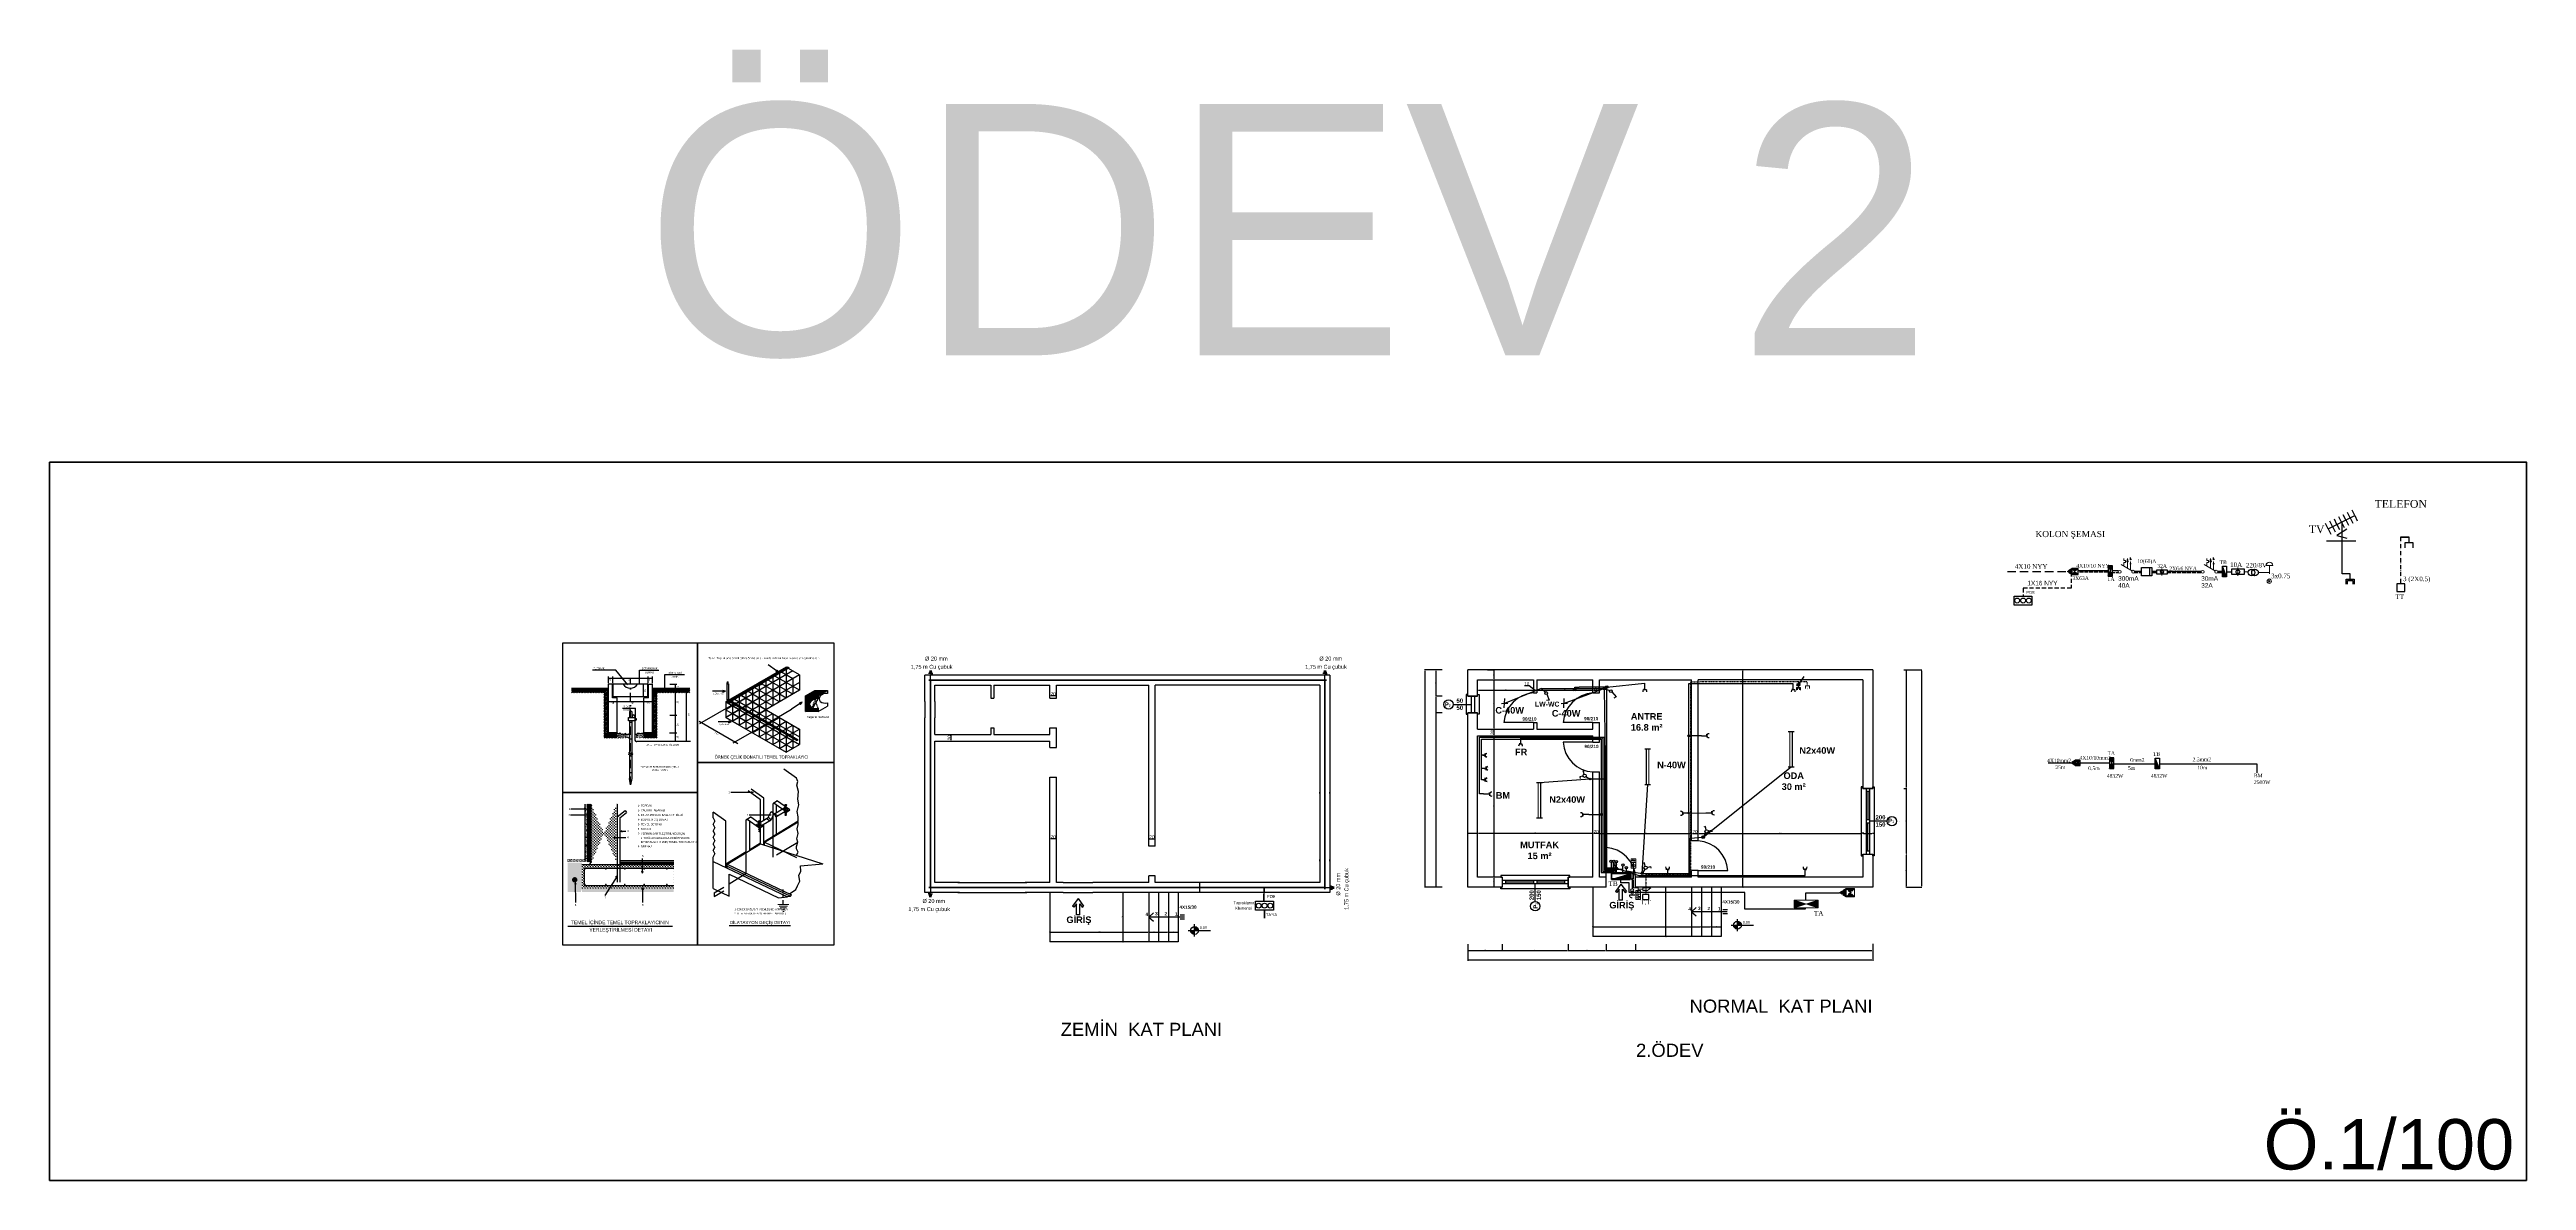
# Model space of a CAD drawing. Header units: millimetres. Extents: x 962 to 8486, y 785 to 4222.
import ezdxf
from ezdxf.enums import TextEntityAlignment as Align

# ---------------------------------------------------------------- set-up
doc = ezdxf.new("R2010")
doc.units = ezdxf.units.MM
for name, pattern in [('ACAD_ISO02W100', [15, 12, -3]), ('ACAD_ISO12W100', [21, 12, -3, 0, -3, 0, -3]), ('DASHDOT', [25.4, 12.7, -6.35, 0, -6.35]), ('DASHDOTX2', [50.8, 25.4, -12.7, 0, -12.7]), ('DASHED', [19.05, 12.7, -6.35]), ('DASHEDX2', [38.1, 25.4, -12.7]), ('DIVIDE', [1.25, 0.5, -0.25, 0, -0.25, 0, -0.25]), ('DUZ', [0]), ('HIDDEN', [0.375, 0.25, -0.125]), ('SOLID_LINE', [0])]:
    doc.linetypes.add(name, pattern=pattern)
for name, color, linetype in [('00-ANHTR', 21, 'Continuous'), ('AHAT', 3, 'Continuous'), ('AYD', 10, 'Continuous'), ('CEVRE', 9, 'Continuous'), ('GÖRÜNÜŞLER', 8, 'Continuous'), ('H', 3, 'Continuous'), ('hat', 3, 'Continuous'), ('KIRMIM', 1, 'Continuous'), ('kolon', 4, 'Continuous'), ('kot', 210, 'Continuous'), ('MIMARI', 2, 'SOLID_LINE'), ('OYAZI', 3, 'Continuous'), ('S', 2, 'Continuous'), ('Tarama', 42, 'Continuous'), ('telefon', 3, 'ACAD_ISO12W100'), ('topraklama', 3, 'DASHED'), ('YAZI', 8, 'Continuous'), ('ZHAT', 6, 'Continuous'), ('ölçü', 23, 'Continuous'), ('ışık', 1, 'Continuous')]:
    doc.layers.add(name, color=color, linetype=linetype)
for name, color, linetype, lineweight in [('ANA PANO', 133, 'Continuous', 20), ('deha_elk tablo', 4, 'Continuous', 30), ('DİYAFON', 41, 'DASHDOT', 20), ('duvar', 10, 'Continuous', 30), ('EHAT-TEL', 3, 'DIVIDE', 20), ('EHAT_PRIZ', 4, 'Continuous', 50), ('hareketli  perde', 3, 'DUZ', 20), ('K.OTM', 61, 'DASHDOT', 20), ('SEMBOL', 3, 'Continuous', 18), ('ZİL', 92, 'DASHDOT', 20)]:
    doc.layers.add(name, color=color, linetype=linetype, lineweight=lineweight)
doc.styles.add('1', font='arial.ttf', dxfattribs={"width": 0.6, "height": 30})
doc.styles.add('2', font='wturkce.shx', dxfattribs={"height": 0.2})
doc.styles.add('EREN', font='1simpl~1.shx', dxfattribs={"height": 2})
doc.styles.add('MEKAN', font='times.ttf')
doc.styles.add('ROMANS', font='tahoma.ttf')
doc.styles.get("Standard").update_dxf_attribs({"font": 'arial.ttf'})
doc.styles.add('STYLE1', font='arial.ttf')
doc.styles.add('TXTX', font='arial.ttf')
doc.dimstyles.new('ISO-25', dxfattribs={"dimtxt": 2.5, "dimasz": 2.5, "dimexe": 1.25, "dimexo": 0.625, "dimtad": 1, "dimtxsty": 'Standard', "dimcen": 2.5, "dimadec": 0, "dimazin": 0, "dimtfac": 1, "dimtmove": 0, "dimatfit": 3, "dimfxl": 1, "dimarcsym": 0})
pattern_1 = [(135, (4945.6246, 19017.67687), (-0.360125004, -0.360125004), [])]
pattern_2 = [(135, (4945.6246, 19017.6769), (-0.90031251, -0.90031251), [])]

# ---------------------------------------------------------------- blocks, each defined once
blk = doc.blocks.new('*D60')
at = {"color": 0, "lineweight": -2, "transparency": 16777216}
for p, q in [((5650.1, 1839.8), (5650.1, 1840.5)), ((5667.6, 1839.2), (5652.6, 1839.2)), ((5670.1, 1839.8), (5670.1, 1840.5))]:
    blk.add_line(p, q, dxfattribs=at)
at = {"color": 0, "transparency": 16777216}
for points in [[(5652.6, 1839.6), (5652.6, 1838.8), (5650.1, 1839.2)], [(5667.6, 1839.6), (5667.6, 1838.8), (5670.1, 1839.2)]]:
    blk.add_solid(points, dxfattribs=at)
at = {"layer": 'Defpoints', "color": 0, "transparency": 16777216}
for p in [(5650.1, 1839.2), (5650.1, 1839.2), (5670.1, 1839.2)]:
    blk.add_point(p, dxfattribs=at)
at = {"color": 0, "transparency": 16777216, "insert": (5660.1, 1844.9), "char_height": 10, "attachment_point": 5}
blk.add_mtext('20', dxfattribs=at)
blk = doc.blocks.new('*D61')
at = {"color": 0, "lineweight": -2, "transparency": 16777216}
for p, q in [((5300.1, 1839.8), (5300.1, 1840.5)), ((5647.6, 1839.2), (5302.6, 1839.2)), ((5650.1, 1839.8), (5650.1, 1840.5))]:
    blk.add_line(p, q, dxfattribs=at)
at = {"color": 0, "transparency": 16777216}
for points in [[(5302.6, 1839.6), (5302.6, 1838.8), (5300.1, 1839.2)], [(5647.6, 1839.6), (5647.6, 1838.8), (5650.1, 1839.2)]]:
    blk.add_solid(points, dxfattribs=at)
at = {"layer": 'Defpoints', "color": 0, "transparency": 16777216}
for p in [(5300.1, 1839.2), (5300.1, 1839.2), (5650.1, 1839.2)]:
    blk.add_point(p, dxfattribs=at)
at = {"color": 0, "transparency": 16777216, "insert": (5475.1, 1841.1), "char_height": 2.5, "attachment_point": 5}
blk.add_mtext('350', dxfattribs=at)
blk = doc.blocks.new('*D62')
at = {"color": 0, "lineweight": -2, "transparency": 16777216}
for p, q in [((5270.1, 1839.2), (5270.1, 1838)), ((5297.6, 1839.2), (5272.6, 1839.2)), ((5300.1, 1839.8), (5300.1, 1840.5))]:
    blk.add_line(p, q, dxfattribs=at)
at = {"color": 0, "transparency": 16777216}
for points in [[(5272.6, 1839.6), (5272.6, 1838.8), (5270.1, 1839.2)], [(5297.6, 1839.6), (5297.6, 1838.8), (5300.1, 1839.2)]]:
    blk.add_solid(points, dxfattribs=at)
at = {"layer": 'Defpoints', "color": 0, "transparency": 16777216}
for p in [(5270.1, 1839.8), (5270.1, 1839.2), (5300.1, 1839.2)]:
    blk.add_point(p, dxfattribs=at)
at = {"color": 0, "transparency": 16777216, "insert": (5285.1, 1841.1), "char_height": 2.5, "attachment_point": 5}
blk.add_mtext('30', dxfattribs=at)
blk = doc.blocks.new('*D98')
at = {"color": 0, "lineweight": -2, "transparency": 16777216}
for p, q in [((5650.1, 2274.6), (5650.1, 2275.2)), ((5667.6, 2273.9), (5652.6, 2273.9)), ((5670.1, 2274.6), (5670.1, 2275.2))]:
    blk.add_line(p, q, dxfattribs=at)
at = {"color": 0, "transparency": 16777216}
for points in [[(5652.6, 2274.4), (5652.6, 2273.5), (5650.1, 2273.9)], [(5667.6, 2274.4), (5667.6, 2273.5), (5670.1, 2273.9)]]:
    blk.add_solid(points, dxfattribs=at)
at = {"layer": 'Defpoints', "color": 0, "transparency": 16777216}
for p in [(5650.1, 2273.9), (5650.1, 2273.9), (5670.1, 2273.9)]:
    blk.add_point(p, dxfattribs=at)
at = {"color": 0, "transparency": 16777216, "insert": (5660.1, 2279.7), "char_height": 10, "attachment_point": 5}
blk.add_mtext('20', dxfattribs=at)
blk = doc.blocks.new('*D63')
at = {"color": 0, "lineweight": -2, "transparency": 16777216}
for p, q in [((5480.1, 2274.6), (5480.1, 2275.2)), ((5647.6, 2273.9), (5482.6, 2273.9)), ((5650.1, 2274.6), (5650.1, 2275.2))]:
    blk.add_line(p, q, dxfattribs=at)
at = {"color": 0, "transparency": 16777216}
for points in [[(5482.6, 2274.4), (5482.6, 2273.5), (5480.1, 2273.9)], [(5647.6, 2274.4), (5647.6, 2273.5), (5650.1, 2273.9)]]:
    blk.add_solid(points, dxfattribs=at)
at = {"layer": 'Defpoints', "color": 0, "transparency": 16777216}
for p in [(5480.1, 2273.9), (5480.1, 2273.9), (5650.1, 2273.9)]:
    blk.add_point(p, dxfattribs=at)
at = {"color": 0, "transparency": 16777216, "insert": (5565.1, 2275.8), "char_height": 2.5, "attachment_point": 5}
blk.add_mtext('170', dxfattribs=at)
blk = doc.blocks.new('*D64')
at = {"color": 0, "lineweight": -2, "transparency": 16777216}
for p, q in [((5456.7, 2288.6), (5442.1, 2288.6)), ((5475.1, 2273.9), (5456.7, 2288.6)), ((5470.1, 2274.6), (5470.1, 2275.2)), ((5477.6, 2273.9), (5472.6, 2273.9)), ((5480.1, 2274.6), (5480.1, 2275.2))]:
    blk.add_line(p, q, dxfattribs=at)
at = {"color": 0, "transparency": 16777216}
for points in [[(5472.6, 2274.4), (5472.6, 2273.5), (5470.1, 2273.9)], [(5477.6, 2274.4), (5477.6, 2273.5), (5480.1, 2273.9)]]:
    blk.add_solid(points, dxfattribs=at)
at = {"layer": 'Defpoints', "color": 0, "transparency": 16777216}
for p in [(5470.1, 2273.9), (5470.1, 2273.9), (5480.1, 2273.9)]:
    blk.add_point(p, dxfattribs=at)
at = {"color": 0, "transparency": 16777216, "insert": (5449.4, 2294.3), "char_height": 10, "attachment_point": 5}
blk.add_mtext('10', dxfattribs=at)
blk = doc.blocks.new('*D65')
at = {"color": 0, "lineweight": -2, "transparency": 16777216}
for p, q in [((5300.1, 2274.6), (5300.1, 2275.2)), ((5467.6, 2273.9), (5302.6, 2273.9)), ((5470.1, 2274.6), (5470.1, 2275.2))]:
    blk.add_line(p, q, dxfattribs=at)
at = {"color": 0, "transparency": 16777216}
for points in [[(5302.6, 2274.4), (5302.6, 2273.5), (5300.1, 2273.9)], [(5467.6, 2274.4), (5467.6, 2273.5), (5470.1, 2273.9)]]:
    blk.add_solid(points, dxfattribs=at)
at = {"layer": 'Defpoints', "color": 0, "transparency": 16777216}
for p in [(5300.1, 2273.9), (5300.1, 2273.9), (5470.1, 2273.9)]:
    blk.add_point(p, dxfattribs=at)
at = {"color": 0, "transparency": 16777216, "insert": (5385.1, 2275.8), "char_height": 2.5, "attachment_point": 5}
blk.add_mtext('170', dxfattribs=at)
blk = doc.blocks.new('*D66')
at = {"color": 0, "lineweight": -2, "transparency": 16777216}
for p, q in [((5350.5, 1679), (5350.5, 1704)), ((5351.1, 1706.5), (5351.7, 1706.5)), ((5351.1, 1676.5), (5351.7, 1676.5))]:
    blk.add_line(p, q, dxfattribs=at)
at = {"color": 0, "transparency": 16777216}
for points in [[(5350, 1704), (5350.9, 1704), (5350.5, 1706.5)], [(5350, 1679), (5350.9, 1679), (5350.5, 1676.5)]]:
    blk.add_solid(points, dxfattribs=at)
at = {"layer": 'Defpoints', "color": 0, "transparency": 16777216}
for p in [(5350.5, 1706.5), (5350.5, 1706.5), (5350.5, 1676.5)]:
    blk.add_point(p, dxfattribs=at)
at = {"color": 0, "transparency": 16777216, "insert": (5348.6, 1691.5), "char_height": 2.5, "attachment_point": 5, "rotation": 90}
blk.add_mtext('30', dxfattribs=at)
blk = doc.blocks.new('*D67')
at = {"color": 0, "lineweight": -2, "transparency": 16777216}
for p, q in [((5347.9, 2136.5), (5351.7, 2136.5)), ((5350.5, 1709), (5350.5, 2134)), ((5351.1, 1706.5), (5351.7, 1706.5))]:
    blk.add_line(p, q, dxfattribs=at)
at = {"color": 0, "transparency": 16777216}
for points in [[(5350, 2134), (5350.9, 2134), (5350.5, 2136.5)], [(5350, 1709), (5350.9, 1709), (5350.5, 1706.5)]]:
    blk.add_solid(points, dxfattribs=at)
at = {"layer": 'Defpoints', "color": 0, "transparency": 16777216}
for p in [(5347.3, 2136.5), (5350.5, 2136.5), (5350.5, 1706.5)]:
    blk.add_point(p, dxfattribs=at)
at = {"color": 0, "transparency": 16777216, "insert": (5348.6, 1921.5), "char_height": 2.5, "attachment_point": 5, "rotation": 90}
blk.add_mtext('430', dxfattribs=at)
blk = doc.blocks.new('*D99')
at = {"color": 0, "lineweight": -2, "transparency": 16777216}
for p, q in [((5347.9, 2136.5), (5351.7, 2136.5)), ((5350.5, 2139), (5350.5, 2154)), ((5351, 2156.5), (5351.7, 2156.5))]:
    blk.add_line(p, q, dxfattribs=at)
at = {"color": 0, "transparency": 16777216}
for points in [[(5350, 2154), (5350.9, 2154), (5350.5, 2156.5)], [(5350, 2139), (5350.9, 2139), (5350.5, 2136.5)]]:
    blk.add_solid(points, dxfattribs=at)
at = {"layer": 'Defpoints', "color": 0, "transparency": 16777216}
for p in [(5347.3, 2136.5), (5350.4, 2156.5), (5350.5, 2156.5)]:
    blk.add_point(p, dxfattribs=at)
at = {"color": 0, "transparency": 16777216, "insert": (5344.7, 2146.5), "char_height": 10, "attachment_point": 5, "rotation": 90}
blk.add_mtext('20', dxfattribs=at)
blk = doc.blocks.new('*D100')
at = {"color": 0, "lineweight": -2, "transparency": 16777216}
for p, q in [((5350.5, 2159), (5350.5, 2304)), ((5350.9, 2306.5), (5351.7, 2306.5)), ((5351, 2156.5), (5351.7, 2156.5))]:
    blk.add_line(p, q, dxfattribs=at)
at = {"color": 0, "transparency": 16777216}
for points in [[(5350, 2304), (5350.9, 2304), (5350.5, 2306.5)], [(5350, 2159), (5350.9, 2159), (5350.5, 2156.5)]]:
    blk.add_solid(points, dxfattribs=at)
at = {"layer": 'Defpoints', "color": 0, "transparency": 16777216}
for p in [(5350.3, 2306.5), (5350.5, 2306.5), (5350.4, 2156.5)]:
    blk.add_point(p, dxfattribs=at)
at = {"color": 0, "transparency": 16777216, "insert": (5348.6, 2231.5), "char_height": 2.5, "attachment_point": 5, "rotation": 90}
blk.add_mtext('150', dxfattribs=at)
blk = doc.blocks.new('*D101')
at = {"color": 0, "lineweight": -2, "transparency": 16777216}
for p, q in [((5330.3, 2336.5), (5351.7, 2336.5)), ((5350.5, 2309), (5350.5, 2334)), ((5350.9, 2306.5), (5351.7, 2306.5))]:
    blk.add_line(p, q, dxfattribs=at)
at = {"color": 0, "transparency": 16777216}
for points in [[(5350, 2334), (5350.9, 2334), (5350.5, 2336.5)], [(5350, 2309), (5350.9, 2309), (5350.5, 2306.5)]]:
    blk.add_solid(points, dxfattribs=at)
at = {"layer": 'Defpoints', "color": 0, "transparency": 16777216}
for p in [(5329.7, 2336.5), (5350.5, 2336.5), (5350.3, 2306.5)]:
    blk.add_point(p, dxfattribs=at)
at = {"color": 0, "transparency": 16777216, "insert": (5348.6, 2321.5), "char_height": 2.5, "attachment_point": 5, "rotation": 90}
blk.add_mtext('30', dxfattribs=at)
blk = doc.blocks.new('*D68')
at = {"color": 0, "lineweight": -2, "transparency": 16777216}
for p, q in [((5780.1, 1503.1), (5780.1, 1481.9)), ((6497.6, 1483.1), (5782.6, 1483.1)), ((6500.1, 1503.9), (6500.1, 1481.9))]:
    blk.add_line(p, q, dxfattribs=at)
at = {"color": 0, "transparency": 16777216}
for points in [[(5782.6, 1483.5), (5782.6, 1482.7), (5780.1, 1483.1)], [(6497.6, 1483.5), (6497.6, 1482.7), (6500.1, 1483.1)]]:
    blk.add_solid(points, dxfattribs=at)
at = {"layer": 'Defpoints', "color": 0, "transparency": 16777216}
for p in [(5780.1, 1503.8), (5780.1, 1483.1), (6500.1, 1504.6)]:
    blk.add_point(p, dxfattribs=at)
at = {"color": 0, "transparency": 16777216, "insert": (6140.1, 1485), "char_height": 2.5, "attachment_point": 5}
blk.add_mtext('720', dxfattribs=at)
blk = doc.blocks.new('*D69')
at = {"color": 0, "lineweight": -2, "transparency": 16777216}
for p, q in [((5690.1, 1503.1), (5690.1, 1481.9)), ((5777.6, 1483.1), (5692.6, 1483.1)), ((5780.1, 1503.1), (5780.1, 1481.9))]:
    blk.add_line(p, q, dxfattribs=at)
at = {"color": 0, "transparency": 16777216}
for points in [[(5692.6, 1483.5), (5692.6, 1482.7), (5690.1, 1483.1)], [(5777.6, 1483.5), (5777.6, 1482.7), (5780.1, 1483.1)]]:
    blk.add_solid(points, dxfattribs=at)
at = {"layer": 'Defpoints', "color": 0, "transparency": 16777216}
for p in [(5690.1, 1503.8), (5690.1, 1483.1), (5780.1, 1503.8)]:
    blk.add_point(p, dxfattribs=at)
at = {"color": 0, "transparency": 16777216, "insert": (5735.1, 1485), "char_height": 2.5, "attachment_point": 5}
blk.add_mtext('90', dxfattribs=at)
blk = doc.blocks.new('*D70')
at = {"color": 0, "lineweight": -2, "transparency": 16777216}
for p, q in [((5575.1, 1503.1), (5575.1, 1481.9)), ((5687.6, 1483.1), (5577.6, 1483.1)), ((5690.1, 1503.1), (5690.1, 1481.9))]:
    blk.add_line(p, q, dxfattribs=at)
at = {"color": 0, "transparency": 16777216}
for points in [[(5577.6, 1483.5), (5577.6, 1482.7), (5575.1, 1483.1)], [(5687.6, 1483.5), (5687.6, 1482.7), (5690.1, 1483.1)]]:
    blk.add_solid(points, dxfattribs=at)
at = {"layer": 'Defpoints', "color": 0, "transparency": 16777216}
for p in [(5575.1, 1503.8), (5575.1, 1483.1), (5690.1, 1503.8)]:
    blk.add_point(p, dxfattribs=at)
at = {"color": 0, "transparency": 16777216, "insert": (5632.6, 1485), "char_height": 2.5, "attachment_point": 5}
blk.add_mtext('120', dxfattribs=at)
blk = doc.blocks.new('*D71')
at = {"color": 0, "lineweight": -2, "transparency": 16777216}
for p, q in [((5375.1, 1503.1), (5375.1, 1481.9)), ((5572.6, 1483.1), (5377.6, 1483.1)), ((5575.1, 1503.1), (5575.1, 1481.9))]:
    blk.add_line(p, q, dxfattribs=at)
at = {"color": 0, "transparency": 16777216}
for points in [[(5377.6, 1483.5), (5377.6, 1482.7), (5375.1, 1483.1)], [(5572.6, 1483.5), (5572.6, 1482.7), (5575.1, 1483.1)]]:
    blk.add_solid(points, dxfattribs=at)
at = {"layer": 'Defpoints', "color": 0, "transparency": 16777216}
for p in [(5375.1, 1503.8), (5375.1, 1483.1), (5575.1, 1503.8)]:
    blk.add_point(p, dxfattribs=at)
at = {"color": 0, "transparency": 16777216, "insert": (5475.1, 1485), "char_height": 2.5, "attachment_point": 5}
blk.add_mtext('200', dxfattribs=at)
blk = doc.blocks.new('*D72')
at = {"color": 0, "lineweight": -2, "transparency": 16777216}
for p, q in [((5270.1, 1503.1), (5270.1, 1481.9)), ((5372.6, 1483.1), (5272.6, 1483.1)), ((5375.1, 1503.1), (5375.1, 1481.9))]:
    blk.add_line(p, q, dxfattribs=at)
at = {"color": 0, "transparency": 16777216}
for points in [[(5272.6, 1483.5), (5272.6, 1482.7), (5270.1, 1483.1)], [(5372.6, 1483.5), (5372.6, 1482.7), (5375.1, 1483.1)]]:
    blk.add_solid(points, dxfattribs=at)
at = {"layer": 'Defpoints', "color": 0, "transparency": 16777216}
for p in [(5270.1, 1503.8), (5270.1, 1483.1), (5375.1, 1503.8)]:
    blk.add_point(p, dxfattribs=at)
at = {"color": 0, "transparency": 16777216, "insert": (5322.6, 1485), "char_height": 2.5, "attachment_point": 5}
blk.add_mtext('100', dxfattribs=at)
blk = doc.blocks.new('*D73')
at = {"color": 0, "lineweight": -2, "transparency": 16777216}
for p, q in [((5270.1, 1503.1), (5270.1, 1452.5)), ((6497.6, 1453.8), (5272.6, 1453.8)), ((6500.1, 1503.9), (6500.1, 1452.5))]:
    blk.add_line(p, q, dxfattribs=at)
at = {"color": 0, "transparency": 16777216}
for points in [[(5272.6, 1454.2), (5272.6, 1453.3), (5270.1, 1453.8)], [(6497.6, 1454.2), (6497.6, 1453.3), (6500.1, 1453.8)]]:
    blk.add_solid(points, dxfattribs=at)
at = {"layer": 'Defpoints', "color": 0, "transparency": 16777216}
for p in [(5270.1, 1503.8), (5270.1, 1453.8), (6500.1, 1504.6)]:
    blk.add_point(p, dxfattribs=at)
at = {"color": 0, "transparency": 16777216, "insert": (5885.1, 1455.7), "char_height": 2.5, "attachment_point": 5}
blk.add_mtext('1230', dxfattribs=at)
blk = doc.blocks.new('*D102')
at = {"color": 0, "lineweight": -2, "transparency": 16777216}
for p, q in [((6010.1, 1555.6), (6010.1, 1556.2)), ((6037.6, 1555), (6012.6, 1555)), ((6040.1, 1555.6), (6040.1, 1556.2))]:
    blk.add_line(p, q, dxfattribs=at)
at = {"color": 0, "transparency": 16777216}
for points in [[(6012.6, 1555.4), (6012.6, 1554.5), (6010.1, 1555)], [(6037.6, 1555.4), (6037.6, 1554.5), (6040.1, 1555)]]:
    blk.add_solid(points, dxfattribs=at)
at = {"layer": 'Defpoints', "color": 0, "transparency": 16777216}
for p in [(6010.1, 1555), (6010.1, 1555), (6040.1, 1555)]:
    blk.add_point(p, dxfattribs=at)
at = {"color": 0, "transparency": 16777216, "insert": (6025.1, 1556.9), "char_height": 2.5, "attachment_point": 5}
blk.add_mtext('30', dxfattribs=at)
blk = doc.blocks.new('*D74')
at = {"color": 0, "lineweight": -2, "transparency": 16777216}
for p, q in [((5980.1, 1555.6), (5980.1, 1556.2)), ((6007.6, 1555), (5982.6, 1555)), ((6010.1, 1555.6), (6010.1, 1556.2))]:
    blk.add_line(p, q, dxfattribs=at)
at = {"color": 0, "transparency": 16777216}
for points in [[(5982.6, 1555.4), (5982.6, 1554.5), (5980.1, 1555)], [(6007.6, 1555.4), (6007.6, 1554.5), (6010.1, 1555)]]:
    blk.add_solid(points, dxfattribs=at)
at = {"layer": 'Defpoints', "color": 0, "transparency": 16777216}
for p in [(5980.1, 1555), (5980.1, 1555), (6010.1, 1555)]:
    blk.add_point(p, dxfattribs=at)
at = {"color": 0, "transparency": 16777216, "insert": (5995.1, 1556.9), "char_height": 2.5, "attachment_point": 5}
blk.add_mtext('30', dxfattribs=at)
blk = doc.blocks.new('*D75')
at = {"color": 0, "lineweight": -2, "transparency": 16777216}
for p, q in [((5950.1, 1554.3), (5950.1, 1553.7)), ((5977.6, 1555), (5952.6, 1555)), ((5980.1, 1555.6), (5980.1, 1556.2))]:
    blk.add_line(p, q, dxfattribs=at)
at = {"color": 0, "transparency": 16777216}
for points in [[(5952.6, 1555.4), (5952.6, 1554.5), (5950.1, 1555)], [(5977.6, 1555.4), (5977.6, 1554.5), (5980.1, 1555)]]:
    blk.add_solid(points, dxfattribs=at)
at = {"layer": 'Defpoints', "color": 0, "transparency": 16777216}
for p in [(5950.1, 1555), (5950.1, 1555), (5980.1, 1555)]:
    blk.add_point(p, dxfattribs=at)
at = {"color": 0, "transparency": 16777216, "insert": (5965.1, 1556.9), "char_height": 2.5, "attachment_point": 5}
blk.add_mtext('30', dxfattribs=at)
blk = doc.blocks.new('*D76')
at = {"color": 0, "lineweight": -2, "transparency": 16777216}
for p, q in [((5650.1, 1555.6), (5650.1, 1556.2)), ((5947.6, 1555), (5652.6, 1555)), ((5950.1, 1555.6), (5950.1, 1556.2))]:
    blk.add_line(p, q, dxfattribs=at)
at = {"color": 0, "transparency": 16777216}
for points in [[(5652.6, 1555.4), (5652.6, 1554.5), (5650.1, 1555)], [(5947.6, 1555.4), (5947.6, 1554.5), (5950.1, 1555)]]:
    blk.add_solid(points, dxfattribs=at)
at = {"layer": 'Defpoints', "color": 0, "transparency": 16777216}
for p in [(5650.1, 1555), (5650.1, 1555), (5950.1, 1555)]:
    blk.add_point(p, dxfattribs=at)
at = {"color": 0, "transparency": 16777216, "insert": (5800.1, 1556.9), "char_height": 2.5, "attachment_point": 5}
blk.add_mtext('300', dxfattribs=at)
blk = doc.blocks.new('*D77')
at = {"color": 0, "lineweight": -2, "transparency": 16777216}
for p, q in [((5871.1, 1674), (5871.1, 1529)), ((5871.7, 1676.5), (5872.4, 1676.5)), ((5871.7, 1526.5), (5872.4, 1526.5))]:
    blk.add_line(p, q, dxfattribs=at)
at = {"color": 0, "transparency": 16777216}
for points in [[(5870.7, 1674), (5871.5, 1674), (5871.1, 1676.5)], [(5870.7, 1529), (5871.5, 1529), (5871.1, 1526.5)]]:
    blk.add_solid(points, dxfattribs=at)
at = {"layer": 'Defpoints', "color": 0, "transparency": 16777216}
for p in [(5871.1, 1676.5), (5871.1, 1526.5), (5871.1, 1526.5)]:
    blk.add_point(p, dxfattribs=at)
at = {"color": 0, "transparency": 16777216, "insert": (5869.2, 1601.5), "char_height": 2.5, "attachment_point": 5, "rotation": 90}
blk.add_mtext('150', dxfattribs=at)
blk = doc.blocks.new('*D78')
at = {"color": 0, "lineweight": -2, "transparency": 16777216}
for p, q in [((6594.8, 2336.5), (6603.6, 2336.5)), ((6602.3, 2334), (6602.3, 1979)), ((6594.8, 1976.5), (6603.6, 1976.5))]:
    blk.add_line(p, q, dxfattribs=at)
at = {"color": 0, "transparency": 16777216}
for points in [[(6601.9, 2334), (6602.7, 2334), (6602.3, 2336.5)], [(6601.9, 1979), (6602.7, 1979), (6602.3, 1976.5)]]:
    blk.add_solid(points, dxfattribs=at)
at = {"layer": 'Defpoints', "color": 0, "transparency": 16777216}
for p in [(6594.2, 2336.5), (6594.2, 1976.5), (6602.3, 1976.5)]:
    blk.add_point(p, dxfattribs=at)
at = {"color": 0, "transparency": 16777216, "insert": (6600.4, 2156.5), "char_height": 2.5, "attachment_point": 5, "rotation": 90}
blk.add_mtext('360', dxfattribs=at)
blk = doc.blocks.new('*D79')
at = {"color": 0, "lineweight": -2, "transparency": 16777216}
for p, q in [((6594.8, 1976.5), (6603.6, 1976.5)), ((6602.3, 1974), (6602.3, 1779)), ((6602.9, 1776.5), (6603.6, 1776.5))]:
    blk.add_line(p, q, dxfattribs=at)
at = {"color": 0, "transparency": 16777216}
for points in [[(6601.9, 1974), (6602.7, 1974), (6602.3, 1976.5)], [(6601.9, 1779), (6602.7, 1779), (6602.3, 1776.5)]]:
    blk.add_solid(points, dxfattribs=at)
at = {"layer": 'Defpoints', "color": 0, "transparency": 16777216}
for p in [(6594.2, 1976.5), (6602.3, 1776.5), (6602.3, 1776.5)]:
    blk.add_point(p, dxfattribs=at)
at = {"color": 0, "transparency": 16777216, "insert": (6600.4, 1876.5), "char_height": 2.5, "attachment_point": 5, "rotation": 90}
blk.add_mtext('200', dxfattribs=at)
blk = doc.blocks.new('*D80')
at = {"color": 0, "lineweight": -2, "transparency": 16777216}
for p, q in [((6602.3, 1774), (6602.3, 1679)), ((6602.9, 1776.5), (6603.6, 1776.5)), ((6602.3, 1676.5), (6601.1, 1676.5))]:
    blk.add_line(p, q, dxfattribs=at)
at = {"color": 0, "transparency": 16777216}
for points in [[(6601.9, 1774), (6602.7, 1774), (6602.3, 1776.5)], [(6601.9, 1679), (6602.7, 1679), (6602.3, 1676.5)]]:
    blk.add_solid(points, dxfattribs=at)
at = {"layer": 'Defpoints', "color": 0, "transparency": 16777216}
for p in [(6602.3, 1776.5), (6602.3, 1676.5), (6602.9, 1676.5)]:
    blk.add_point(p, dxfattribs=at)
at = {"color": 0, "transparency": 16777216, "insert": (6600.4, 1726.5), "char_height": 2.5, "attachment_point": 5, "rotation": 90}
blk.add_mtext('100', dxfattribs=at)
blk = doc.blocks.new('*D81')
at = {"color": 0, "lineweight": -2, "transparency": 16777216}
for p, q in [((6602.9, 2336.5), (6649.3, 2336.5)), ((6648.1, 2334), (6648.1, 1679)), ((6602.9, 1676.5), (6649.3, 1676.5))]:
    blk.add_line(p, q, dxfattribs=at)
at = {"color": 0, "transparency": 16777216}
for points in [[(6647.7, 2334), (6648.5, 2334), (6648.1, 2336.5)], [(6647.7, 1679), (6648.5, 1679), (6648.1, 1676.5)]]:
    blk.add_solid(points, dxfattribs=at)
at = {"layer": 'Defpoints', "color": 0, "transparency": 16777216}
for p in [(6602.3, 2336.5), (6602.3, 1676.5), (6648.1, 1676.5)]:
    blk.add_point(p, dxfattribs=at)
at = {"color": 0, "transparency": 16777216, "insert": (6646.2, 2006.5), "char_height": 2.5, "attachment_point": 5, "rotation": 90}
blk.add_mtext('660', dxfattribs=at)
blk = doc.blocks.new('*D82')
at = {"layer": 'Defpoints', "color": 0, "transparency": 16777216}
for p in [(5193, 2336.5), (5173.6, 2256.5), (5193, 2256.5)]:
    blk.add_point(p, dxfattribs=at)
at = {"layer": 'ölçü', "color": 0, "lineweight": -2, "transparency": 16777216}
for p, q in [((5192.4, 2336.5), (5172.4, 2336.5)), ((5173.6, 2334), (5173.6, 2259)), ((5192.4, 2256.5), (5172.4, 2256.5))]:
    blk.add_line(p, q, dxfattribs=at)
at = {"layer": 'ölçü', "color": 0, "transparency": 16777216}
for points in [[(5173.2, 2334), (5174, 2334), (5173.6, 2336.5)], [(5173.2, 2259), (5174, 2259), (5173.6, 2256.5)]]:
    blk.add_solid(points, dxfattribs=at)
at = {"layer": 'ölçü', "color": 0, "transparency": 16777216, "insert": (5171.7, 2296.5), "char_height": 2.5, "attachment_point": 5, "rotation": 90}
blk.add_mtext('80', dxfattribs=at)
blk = doc.blocks.new('*D83')
at = {"layer": 'Defpoints', "color": 0, "transparency": 16777216}
for p in [(5173.6, 2206.5), (5193, 2256.5), (5193, 2206.5)]:
    blk.add_point(p, dxfattribs=at)
at = {"layer": 'ölçü', "color": 0, "lineweight": -2, "transparency": 16777216}
for p, q in [((5192.4, 2256.5), (5172.4, 2256.5)), ((5192.4, 2206.5), (5172.4, 2206.5)), ((5173.6, 2254), (5173.6, 2209))]:
    blk.add_line(p, q, dxfattribs=at)
at = {"layer": 'ölçü', "color": 0, "transparency": 16777216}
for points in [[(5173.2, 2254), (5174, 2254), (5173.6, 2256.5)], [(5173.2, 2209), (5174, 2209), (5173.6, 2206.5)]]:
    blk.add_solid(points, dxfattribs=at)
at = {"layer": 'ölçü', "color": 0, "transparency": 16777216, "insert": (5171.7, 2231.5), "char_height": 2.5, "attachment_point": 5, "rotation": 90}
blk.add_mtext('50', dxfattribs=at)
blk = doc.blocks.new('*D84')
at = {"layer": 'Defpoints', "color": 0, "transparency": 16777216}
for p in [(5193, 2206.5), (5173.6, 1676.5), (5193, 1676.5)]:
    blk.add_point(p, dxfattribs=at)
at = {"layer": 'ölçü', "color": 0, "lineweight": -2, "transparency": 16777216}
for p, q in [((5192.4, 2206.5), (5172.4, 2206.5)), ((5173.6, 2204), (5173.6, 1679)), ((5192.4, 1676.5), (5172.4, 1676.5))]:
    blk.add_line(p, q, dxfattribs=at)
at = {"layer": 'ölçü', "color": 0, "transparency": 16777216}
for points in [[(5173.2, 2204), (5174, 2204), (5173.6, 2206.5)], [(5173.2, 1679), (5174, 1679), (5173.6, 1676.5)]]:
    blk.add_solid(points, dxfattribs=at)
at = {"layer": 'ölçü', "color": 0, "transparency": 16777216, "insert": (5171.7, 1941.5), "char_height": 2.5, "attachment_point": 5, "rotation": 90}
blk.add_mtext('530', dxfattribs=at)
blk = doc.blocks.new('*D85')
at = {"layer": 'Defpoints', "color": 0, "transparency": 16777216}
for p in [(5173.6, 2336.5), (5140.1, 1676.5), (5173.6, 1676.5)]:
    blk.add_point(p, dxfattribs=at)
at = {"layer": 'ölçü', "color": 0, "lineweight": -2, "transparency": 16777216}
for p, q in [((5173, 2336.5), (5138.9, 2336.5)), ((5140.1, 2334), (5140.1, 1679)), ((5173, 1676.5), (5138.9, 1676.5))]:
    blk.add_line(p, q, dxfattribs=at)
at = {"layer": 'ölçü', "color": 0, "transparency": 16777216}
for points in [[(5139.7, 2334), (5140.5, 2334), (5140.1, 2336.5)], [(5139.7, 1679), (5140.5, 1679), (5140.1, 1676.5)]]:
    blk.add_solid(points, dxfattribs=at)
at = {"layer": 'ölçü', "color": 0, "transparency": 16777216, "insert": (5138.2, 2006.5), "char_height": 2.5, "attachment_point": 5, "rotation": 90}
blk.add_mtext('660', dxfattribs=at)
blk = doc.blocks.new('*D103')
at = {"color": 0, "lineweight": -2, "transparency": 16777216}
for p, q in [((5670.1, 1839.8), (5670.1, 1840.5)), ((5672.6, 1839.2), (5947.6, 1839.2)), ((5950.1, 1839.8), (5950.1, 1840.5))]:
    blk.add_line(p, q, dxfattribs=at)
at = {"color": 0, "transparency": 16777216}
for points in [[(5672.6, 1839.6), (5672.6, 1838.8), (5670.1, 1839.2)], [(5947.6, 1839.6), (5947.6, 1838.8), (5950.1, 1839.2)]]:
    blk.add_solid(points, dxfattribs=at)
at = {"layer": 'Defpoints', "color": 0, "transparency": 16777216}
for p in [(5670.1, 1839.2), (5950.1, 1839.2), (5950.1, 1839.2)]:
    blk.add_point(p, dxfattribs=at)
at = {"color": 0, "transparency": 16777216, "insert": (5810.1, 1841.1), "char_height": 2.5, "attachment_point": 5}
blk.add_mtext('280', dxfattribs=at)
blk = doc.blocks.new('*D104')
at = {"color": 0, "lineweight": -2, "transparency": 16777216}
for p, q in [((5950.1, 1839.8), (5950.1, 1840.5)), ((5952.6, 1839.2), (5967.6, 1839.2)), ((5970.1, 1839.8), (5970.1, 1840.5))]:
    blk.add_line(p, q, dxfattribs=at)
at = {"color": 0, "transparency": 16777216}
for points in [[(5952.6, 1839.6), (5952.6, 1838.8), (5950.1, 1839.2)], [(5967.6, 1839.6), (5967.6, 1838.8), (5970.1, 1839.2)]]:
    blk.add_solid(points, dxfattribs=at)
at = {"layer": 'Defpoints', "color": 0, "transparency": 16777216}
for p in [(5950.1, 1839.2), (5970.1, 1839.2), (5970.1, 1839.2)]:
    blk.add_point(p, dxfattribs=at)
at = {"color": 0, "transparency": 16777216, "insert": (5960.1, 1844.9), "char_height": 10, "attachment_point": 5}
blk.add_mtext('20', dxfattribs=at)
blk = doc.blocks.new('*D86')
at = {"color": 0, "lineweight": -2, "transparency": 16777216}
for p, q in [((5970.1, 1839.8), (5970.1, 1840.5)), ((5972.6, 1839.2), (6467.6, 1839.2)), ((6470.1, 1843.6), (6470.1, 1838))]:
    blk.add_line(p, q, dxfattribs=at)
at = {"color": 0, "transparency": 16777216}
for points in [[(5972.6, 1839.6), (5972.6, 1838.8), (5970.1, 1839.2)], [(6467.6, 1839.6), (6467.6, 1838.8), (6470.1, 1839.2)]]:
    blk.add_solid(points, dxfattribs=at)
at = {"layer": 'Defpoints', "color": 0, "transparency": 16777216}
for p in [(5970.1, 1839.2), (6470.1, 1844.2), (6470.1, 1839.2)]:
    blk.add_point(p, dxfattribs=at)
at = {"color": 0, "transparency": 16777216, "insert": (6220.1, 1841.1), "char_height": 2.5, "attachment_point": 5}
blk.add_mtext('500', dxfattribs=at)
blk = doc.blocks.new('*D87')
at = {"color": 0, "lineweight": -2, "transparency": 16777216}
for p, q in [((6470.1, 1843.6), (6470.1, 1838)), ((6472.6, 1839.2), (6497.6, 1839.2)), ((6500.1, 1841.2), (6500.1, 1838))]:
    blk.add_line(p, q, dxfattribs=at)
at = {"color": 0, "transparency": 16777216}
for points in [[(6472.6, 1839.6), (6472.6, 1838.8), (6470.1, 1839.2)], [(6497.6, 1839.6), (6497.6, 1838.8), (6500.1, 1839.2)]]:
    blk.add_solid(points, dxfattribs=at)
at = {"layer": 'Defpoints', "color": 0, "transparency": 16777216}
for p in [(6470.1, 1844.2), (6500.1, 1841.8), (6500.1, 1839.2)]:
    blk.add_point(p, dxfattribs=at)
at = {"color": 0, "transparency": 16777216, "insert": (6485.1, 1841.1), "char_height": 2.5, "attachment_point": 5}
blk.add_mtext('30', dxfattribs=at)
blk = doc.blocks.new('*D88')
at = {"color": 0, "lineweight": -2, "transparency": 16777216}
for p, q in [((6105.5, 1679), (6105.5, 1704)), ((6106.2, 1706.5), (6106.8, 1706.5)), ((6106.2, 1676.5), (6106.8, 1676.5))]:
    blk.add_line(p, q, dxfattribs=at)
at = {"color": 0, "transparency": 16777216}
for points in [[(6105.1, 1704), (6105.9, 1704), (6105.5, 1706.5)], [(6105.1, 1679), (6105.9, 1679), (6105.5, 1676.5)]]:
    blk.add_solid(points, dxfattribs=at)
at = {"layer": 'Defpoints', "color": 0, "transparency": 16777216}
for p in [(6105.5, 1706.5), (6105.5, 1706.5), (6105.5, 1676.5)]:
    blk.add_point(p, dxfattribs=at)
at = {"color": 0, "transparency": 16777216, "insert": (6103.6, 1691.5), "char_height": 2.5, "attachment_point": 5, "rotation": 90}
blk.add_mtext('30', dxfattribs=at)
blk = doc.blocks.new('*D89')
at = {"color": 0, "lineweight": -2, "transparency": 16777216}
for p, q in [((5950.1, 1839.8), (5950.1, 1840.5)), ((5952.6, 1839.2), (5967.6, 1839.2)), ((5970.1, 1839.8), (5970.1, 1840.5))]:
    blk.add_line(p, q, dxfattribs=at)
at = {"color": 0, "transparency": 16777216}
for points in [[(5952.6, 1839.6), (5952.6, 1838.8), (5950.1, 1839.2)], [(5967.6, 1839.6), (5967.6, 1838.8), (5970.1, 1839.2)]]:
    blk.add_solid(points, dxfattribs=at)
at = {"layer": 'Defpoints', "color": 0, "transparency": 16777216}
for p in [(5950.1, 1839.2), (5970.1, 1839.2), (5970.1, 1839.2)]:
    blk.add_point(p, dxfattribs=at)
at = {"color": 0, "transparency": 16777216, "insert": (5960.1, 1844.9), "char_height": 10, "attachment_point": 5}
blk.add_mtext('20', dxfattribs=at)
blk = doc.blocks.new('*D105')
at = {"color": 0, "lineweight": -2, "transparency": 16777216}
for p, q in [((6167.1, 2306.5), (6104.3, 2306.5)), ((6105.5, 1709), (6105.5, 2304)), ((6106.2, 1706.5), (6106.8, 1706.5))]:
    blk.add_line(p, q, dxfattribs=at)
at = {"color": 0, "transparency": 16777216}
for points in [[(6105.1, 2304), (6105.9, 2304), (6105.5, 2306.5)], [(6105.1, 1709), (6105.9, 1709), (6105.5, 1706.5)]]:
    blk.add_solid(points, dxfattribs=at)
at = {"layer": 'Defpoints', "color": 0, "transparency": 16777216}
for p in [(6105.5, 2306.5), (6167.8, 2306.5), (6105.5, 1706.5)]:
    blk.add_point(p, dxfattribs=at)
at = {"color": 0, "transparency": 16777216, "insert": (6103.6, 2006.5), "char_height": 2.5, "attachment_point": 5, "rotation": 90}
blk.add_mtext('600', dxfattribs=at)
blk = doc.blocks.new('*D90')
at = {"color": 0, "lineweight": -2, "transparency": 16777216}
for p, q in [((6105.5, 2309), (6105.5, 2334)), ((6106.2, 2336.5), (6106.8, 2336.5)), ((6106.2, 2306.5), (6106.8, 2306.5))]:
    blk.add_line(p, q, dxfattribs=at)
at = {"color": 0, "transparency": 16777216}
for points in [[(6105.1, 2334), (6105.9, 2334), (6105.5, 2336.5)], [(6105.1, 2309), (6105.9, 2309), (6105.5, 2306.5)]]:
    blk.add_solid(points, dxfattribs=at)
at = {"layer": 'Defpoints', "color": 0, "transparency": 16777216}
for p in [(6105.5, 2336.5), (6105.5, 2336.5), (6105.5, 2306.5)]:
    blk.add_point(p, dxfattribs=at)
at = {"color": 0, "transparency": 16777216, "insert": (6103.6, 2321.5), "char_height": 2.5, "attachment_point": 5, "rotation": 90}
blk.add_mtext('30', dxfattribs=at)
blk = doc.blocks.new('ANA PANO')
at = {"layer": 'ANA PANO'}
h = blk.add_hatch(color=256, dxfattribs=at)
h.paths.add_polyline_path([(-36.7, -22.8), (0, -11.4), (-36.7, 0)])
h.paths.add_polyline_path([(36.7, -22.8), (36.7, 0), (0, -11.4)])
for p, q in [((-36.7, 0), (36.7, 0)), ((-36.7, -22.8), (-36.7, 0)), ((-36.7, 0), (-36.7, -22.8)), ((-36.7, -22.8), (36.7, 0)), ((-36.7, 0), (36.7, -22.8)), ((36.7, 0), (36.7, -22.8)), ((36.7, -22.8), (-36.7, -22.8))]:
    blk.add_line(p, q, dxfattribs=at)
at = {"layer": 'hareketli  perde', "linetype": 'ByBlock', "flags": 3}
blk.add_attdef('ANA-PANO', (43.9, -18), '', height=10, dxfattribs=at)
blk = doc.blocks.new('KOFRE')
at = {"layer": 'ZİL', "linetype": 'ACAD_ISO02W100'}
h = blk.add_hatch(color=256, dxfattribs=at)
h.paths.add_polyline_path([(-12.8, -25.6), (0, -12.8), (-12.8, 0)])
h.paths.add_polyline_path([(12.8, -25.6), (12.8, 0), (0, -12.8)])
blk.add_hatch(color=256, dxfattribs=at).paths.add_polyline_path([(-0.3, -45.2), (12.8, -25.6), (-12.8, -25.6)])
for p, q in [((12.8, 0), (-12.8, 0)), ((-12.8, 0), (-12.8, -25.6)), ((12.8, -25.6), (12.8, 0)), ((-12.8, -25.6), (12.8, -25.6))]:
    blk.add_line(p, q)
for p, q in [((-12.8, 0), (12.8, -25.6)), ((12.8, 0), (-12.8, -25.6)), ((-12.8, -25.6), (-0.3, -45.2)), ((12.8, -25.6), (-0.3, -45.2))]:
    blk.add_line(p, q, dxfattribs=at)
at = {"layer": 'hareketli  perde', "linetype": 'ByBlock', "flags": 3}
blk.add_attdef('KOFRE', (23.3, -14.2), '', height=10, dxfattribs=at)
blk = doc.blocks.new('P2X36')
at = {"layer": 'H', "color": 1}
for p, q in [((-53.5, 9.1), (-53.5, -8.4)), ((53.5, -8.4), (53.5, 9.1))]:
    blk.add_line(p, q, dxfattribs=at)
at = {"layer": 'H', "color": 2}
for points in [[(-53.5, 3.7, 3.8, 3.8, 0), (53.5, 3.7, 1.6, 1.6, 0)], [(-53.5, -3.7, 3.8, 3.8, 0), (53.5, -3.7, 1.6, 1.6, 0)]]:
    blk.add_lwpolyline(points, format="xyseb", dxfattribs=at)
blk = doc.blocks.new('YENİ ANAHTAR')
at = {"color": 1}
blk.add_line((0, 5), (0, 20), dxfattribs=at)
for p, q in [((-10.6, -10.6), (-14.1, -7.1)), ((-3.5, -3.6), (-10.6, -10.6)), ((3.5, -3.6), (10.6, -10.6)), ((3.5, -3.6), (10.6, -10.6)), ((3.5, -3.6), (10.6, -10.6)), ((3.5, -3.6), (10.6, -10.6)), ((10.6, -10.6), (14.1, -7.1)), ((10.6, -10.6), (14.1, -7.1)), ((10.6, -10.6), (14.1, -7.1)), ((10.6, -10.6), (14.1, -7.1))]:
    blk.add_line(p, q)
blk.add_circle((0, 0), 5)
blk = doc.blocks.new('Topraklama Klemensi')
at = {"layer": 'GÖRÜNÜŞLER'}
for p, q in [((-26.75, 27.125), (0, 27.125)), ((-26.75, -27.125), (-26.75, 27.125)), ((0, 27.125), (0, -27.125)), ((0, -27.125), (-26.75, -27.125))]:
    blk.add_line(p, q, dxfattribs=at)
for centre in [(-13.25, 17.625), (-13.25, -0.375), (-13.25, -17.625)]:
    blk.add_circle(centre, 7.5, dxfattribs=at)
blk = doc.blocks.new('*D91')
at = {"color": 0, "lineweight": -2, "transparency": 16777216}
for p, q in [((4001, 1823.7), (4001, 1824.4)), ((4018.5, 1823.1), (4003.5, 1823.1)), ((4021, 1823.7), (4021, 1824.4))]:
    blk.add_line(p, q, dxfattribs=at)
at = {"color": 0, "transparency": 16777216}
for points in [[(4003.5, 1823.5), (4003.5, 1822.7), (4001, 1823.1)], [(4018.5, 1823.5), (4018.5, 1822.7), (4021, 1823.1)]]:
    blk.add_solid(points, dxfattribs=at)
at = {"layer": 'Defpoints', "color": 0, "transparency": 16777216}
for p in [(4001, 1823.1), (4001, 1823.1), (4021, 1823.1)]:
    blk.add_point(p, dxfattribs=at)
at = {"color": 0, "transparency": 16777216, "insert": (4011, 1828.8), "char_height": 10, "attachment_point": 5}
blk.add_mtext('20', dxfattribs=at)
blk = doc.blocks.new('*D106')
at = {"color": 0, "lineweight": -2, "transparency": 16777216}
for p, q in [((4001, 2258.5), (4001, 2259.1)), ((4018.5, 2257.8), (4003.5, 2257.8)), ((4021, 2258.5), (4021, 2259.1))]:
    blk.add_line(p, q, dxfattribs=at)
at = {"color": 0, "transparency": 16777216}
for points in [[(4003.5, 2258.3), (4003.5, 2257.4), (4001, 2257.8)], [(4018.5, 2258.3), (4018.5, 2257.4), (4021, 2257.8)]]:
    blk.add_solid(points, dxfattribs=at)
at = {"layer": 'Defpoints', "color": 0, "transparency": 16777216}
for p in [(4001, 2257.8), (4001, 2257.8), (4021, 2257.8)]:
    blk.add_point(p, dxfattribs=at)
at = {"color": 0, "transparency": 16777216, "insert": (4011, 2263.6), "char_height": 10, "attachment_point": 5}
blk.add_mtext('20', dxfattribs=at)
blk = doc.blocks.new('*D107')
at = {"color": 0, "lineweight": -2, "transparency": 16777216}
for p, q in [((3698.8, 2120.4), (3702.6, 2120.4)), ((3701.3, 2122.9), (3701.3, 2137.9)), ((3701.9, 2140.4), (3702.6, 2140.4))]:
    blk.add_line(p, q, dxfattribs=at)
at = {"color": 0, "transparency": 16777216}
for points in [[(3700.9, 2137.9), (3701.7, 2137.9), (3701.3, 2140.4)], [(3700.9, 2122.9), (3701.7, 2122.9), (3701.3, 2120.4)]]:
    blk.add_solid(points, dxfattribs=at)
at = {"layer": 'Defpoints', "color": 0, "transparency": 16777216}
for p in [(3698.2, 2120.4), (3701.3, 2140.4), (3701.3, 2140.4)]:
    blk.add_point(p, dxfattribs=at)
at = {"color": 0, "transparency": 16777216, "insert": (3695.6, 2130.4), "char_height": 10, "attachment_point": 5, "rotation": 90}
blk.add_mtext('20', dxfattribs=at)
blk = doc.blocks.new('*D108')
at = {"color": 0, "lineweight": -2, "transparency": 16777216}
for p, q in [((4361, 1539.5), (4361, 1540.1)), ((4388.5, 1538.8), (4363.5, 1538.8)), ((4391, 1539.5), (4391, 1540.1))]:
    blk.add_line(p, q, dxfattribs=at)
at = {"color": 0, "transparency": 16777216}
for points in [[(4363.5, 1539.3), (4363.5, 1538.4), (4361, 1538.8)], [(4388.5, 1539.3), (4388.5, 1538.4), (4391, 1538.8)]]:
    blk.add_solid(points, dxfattribs=at)
at = {"layer": 'Defpoints', "color": 0, "transparency": 16777216}
for p in [(4361, 1538.8), (4361, 1538.8), (4391, 1538.8)]:
    blk.add_point(p, dxfattribs=at)
at = {"color": 0, "transparency": 16777216, "insert": (4376, 1540.8), "char_height": 2.5, "attachment_point": 5}
blk.add_mtext('30', dxfattribs=at)
blk = doc.blocks.new('*D92')
at = {"color": 0, "lineweight": -2, "transparency": 16777216}
for p, q in [((4331, 1539.5), (4331, 1540.1)), ((4358.5, 1538.8), (4333.5, 1538.8)), ((4361, 1539.5), (4361, 1540.1))]:
    blk.add_line(p, q, dxfattribs=at)
at = {"color": 0, "transparency": 16777216}
for points in [[(4333.5, 1539.3), (4333.5, 1538.4), (4331, 1538.8)], [(4358.5, 1539.3), (4358.5, 1538.4), (4361, 1538.8)]]:
    blk.add_solid(points, dxfattribs=at)
at = {"layer": 'Defpoints', "color": 0, "transparency": 16777216}
for p in [(4331, 1538.8), (4331, 1538.8), (4361, 1538.8)]:
    blk.add_point(p, dxfattribs=at)
at = {"color": 0, "transparency": 16777216, "insert": (4346, 1540.8), "char_height": 2.5, "attachment_point": 5}
blk.add_mtext('30', dxfattribs=at)
blk = doc.blocks.new('*D93')
at = {"color": 0, "lineweight": -2, "transparency": 16777216}
for p, q in [((4301, 1539.5), (4301, 1540.1)), ((4328.5, 1538.8), (4303.5, 1538.8)), ((4331, 1539.5), (4331, 1540.1))]:
    blk.add_line(p, q, dxfattribs=at)
at = {"color": 0, "transparency": 16777216}
for points in [[(4303.5, 1539.3), (4303.5, 1538.4), (4301, 1538.8)], [(4328.5, 1539.3), (4328.5, 1538.4), (4331, 1538.8)]]:
    blk.add_solid(points, dxfattribs=at)
at = {"layer": 'Defpoints', "color": 0, "transparency": 16777216}
for p in [(4301, 1538.8), (4301, 1538.8), (4331, 1538.8)]:
    blk.add_point(p, dxfattribs=at)
at = {"color": 0, "transparency": 16777216, "insert": (4316, 1540.8), "char_height": 2.5, "attachment_point": 5}
blk.add_mtext('30', dxfattribs=at)
blk = doc.blocks.new('*D94')
at = {"color": 0, "lineweight": -2, "transparency": 16777216}
for p, q in [((4001, 1539.5), (4001, 1540.1)), ((4298.5, 1538.8), (4003.5, 1538.8)), ((4301, 1539.5), (4301, 1540.1))]:
    blk.add_line(p, q, dxfattribs=at)
at = {"color": 0, "transparency": 16777216}
for points in [[(4003.5, 1539.3), (4003.5, 1538.4), (4001, 1538.8)], [(4298.5, 1539.3), (4298.5, 1538.4), (4301, 1538.8)]]:
    blk.add_solid(points, dxfattribs=at)
at = {"layer": 'Defpoints', "color": 0, "transparency": 16777216}
for p in [(4001, 1538.8), (4001, 1538.8), (4301, 1538.8)]:
    blk.add_point(p, dxfattribs=at)
at = {"color": 0, "transparency": 16777216, "insert": (4151, 1540.8), "char_height": 2.5, "attachment_point": 5}
blk.add_mtext('300', dxfattribs=at)
blk = doc.blocks.new('*D95')
at = {"color": 0, "lineweight": -2, "transparency": 16777216}
for p, q in [((4222, 1657.9), (4222, 1512.9)), ((4222.6, 1660.4), (4223.2, 1660.4)), ((4222.6, 1510.4), (4223.2, 1510.4))]:
    blk.add_line(p, q, dxfattribs=at)
at = {"color": 0, "transparency": 16777216}
for points in [[(4221.5, 1657.9), (4222.4, 1657.9), (4222, 1660.4)], [(4221.5, 1512.9), (4222.4, 1512.9), (4222, 1510.4)]]:
    blk.add_solid(points, dxfattribs=at)
at = {"layer": 'Defpoints', "color": 0, "transparency": 16777216}
for p in [(4222, 1660.4), (4222, 1510.4), (4222, 1510.4)]:
    blk.add_point(p, dxfattribs=at)
at = {"color": 0, "transparency": 16777216, "insert": (4220.1, 1585.4), "char_height": 2.5, "attachment_point": 5, "rotation": 90}
blk.add_mtext('150', dxfattribs=at)
blk = doc.blocks.new('*D109')
at = {"color": 0, "lineweight": -2, "transparency": 16777216}
for p, q in [((4301, 1823.7), (4301, 1824.4)), ((4303.5, 1823.1), (4318.5, 1823.1)), ((4321, 1823.7), (4321, 1824.4))]:
    blk.add_line(p, q, dxfattribs=at)
at = {"color": 0, "transparency": 16777216}
for points in [[(4303.5, 1823.5), (4303.5, 1822.7), (4301, 1823.1)], [(4318.5, 1823.5), (4318.5, 1822.7), (4321, 1823.1)]]:
    blk.add_solid(points, dxfattribs=at)
at = {"layer": 'Defpoints', "color": 0, "transparency": 16777216}
for p in [(4301, 1823.1), (4321, 1823.1), (4321, 1823.1)]:
    blk.add_point(p, dxfattribs=at)
at = {"color": 0, "transparency": 16777216, "insert": (4311, 1828.8), "char_height": 10, "attachment_point": 5}
blk.add_mtext('20', dxfattribs=at)
blk = doc.blocks.new('*D96')
at = {"color": 0, "lineweight": -2, "transparency": 16777216}
for p, q in [((4456.4, 1662.9), (4456.4, 1687.9)), ((4457, 1690.4), (4457.6, 1690.4)), ((4457, 1660.4), (4457.6, 1660.4))]:
    blk.add_line(p, q, dxfattribs=at)
at = {"color": 0, "transparency": 16777216}
for points in [[(4456, 1687.9), (4456.8, 1687.9), (4456.4, 1690.4)], [(4456, 1662.9), (4456.8, 1662.9), (4456.4, 1660.4)]]:
    blk.add_solid(points, dxfattribs=at)
at = {"layer": 'Defpoints', "color": 0, "transparency": 16777216}
for p in [(4456.4, 1690.4), (4456.4, 1690.4), (4456.4, 1660.4)]:
    blk.add_point(p, dxfattribs=at)
at = {"color": 0, "transparency": 16777216, "insert": (4454.5, 1675.4), "char_height": 2.5, "attachment_point": 5, "rotation": 90}
blk.add_mtext('30', dxfattribs=at)
blk = doc.blocks.new('*D97')
at = {"color": 0, "lineweight": -2, "transparency": 16777216}
for p, q in [((4301, 1823.7), (4301, 1824.4)), ((4303.5, 1823.1), (4318.5, 1823.1)), ((4321, 1823.7), (4321, 1824.4))]:
    blk.add_line(p, q, dxfattribs=at)
at = {"color": 0, "transparency": 16777216}
for points in [[(4303.5, 1823.5), (4303.5, 1822.7), (4301, 1823.1)], [(4318.5, 1823.5), (4318.5, 1822.7), (4321, 1823.1)]]:
    blk.add_solid(points, dxfattribs=at)
at = {"layer": 'Defpoints', "color": 0, "transparency": 16777216}
for p in [(4301, 1823.1), (4321, 1823.1), (4321, 1823.1)]:
    blk.add_point(p, dxfattribs=at)
at = {"color": 0, "transparency": 16777216, "insert": (4311, 1828.8), "char_height": 10, "attachment_point": 5}
blk.add_mtext('20', dxfattribs=at)
blk = doc.blocks.new('OU')
at = {"color": 0, "linetype": 'ByBlock'}
blk.add_solid([(-5, -12), (5, -12), (0, 0)], dxfattribs=at)
blk = doc.blocks.new('OK1')
at = {"layer": 'AYD', "color": 4}
blk.add_line((0.16, 0), (0.77, 0), dxfattribs=at)
at = {"layer": 'AYD', "color": 1}
blk.add_lwpolyline([(0, 0), (0.16, -0.06), (0.16, 0.06)], close=True, dxfattribs=at)
blk.add_solid([(0, 0), (0.16, -0.06), (0.16, 0.06)], dxfattribs=at)
blk = doc.blocks.new('Topraklama')
at = {"layer": 'SEMBOL'}
for p, q in [((-18.3, 0), (18.3, 0)), ((-14.3, -6), (14.3, -6)), ((-10.2, -12), (10.2, -12)), ((-6.2, -18), (6.2, -18)), ((-2.2, -24), (2.2, -24))]:
    blk.add_line(p, q, dxfattribs=at)

msp = doc.modelspace()

# ---------------------------------------------------------------- hatches: boundary and pattern name
h = msp.add_hatch(color=256)
h.dxf.hatch_style = 1
h.paths.add_polyline_path([(5595.007, 2278.173), (5595.007, 2272.657), (5600.523, 2272.657, 0.41421356)])
h = msp.add_hatch(color=256)
h.dxf.hatch_style = 1
h.paths.add_polyline_path([(5681.844, 2279.8), (5685.565, 2279.792), (5689.011, 2278.385, 0.09724292), (5689.287, 2279.792, 0.99892989)])
h.paths.add_polyline_path([(5689.011, 2278.385), (5685.565, 2279.792), (5685.614, 2276.071, 0.30113482)])
h.paths.add_polyline_path([(5685.565, 2279.792), (5682.069, 2278.516, 0.31862239), (5685.614, 2276.071)])
h.paths.add_polyline_path([(5685.565, 2279.792), (5681.844, 2279.8, 0.0882732), (5682.069, 2278.516)])
h = msp.add_hatch(color=256)
h.dxf.hatch_style = 1
h.paths.add_polyline_path([(5689.024, 2284.374), (5692.74, 2284.374), (5696.438, 2284.742, 0.95152931)])
h.paths.add_polyline_path([(5692.74, 2284.374), (5689.024, 2284.374, 0.41421356), (5692.74, 2280.657)])
h.paths.add_polyline_path([(5696.456, 2284.374, 0.02483728), (5696.438, 2284.742), (5692.74, 2284.374), (5692.74, 2280.657, 0.41421356)])
h = msp.add_hatch(color=256)
h.dxf.hatch_style = 1
h.paths.add_polyline_path([(6278.629, 2291.396, 0.13322953), (6278.037, 2293.575), (6274.316, 2291.396), (6275.243, 2295.608, 0.47920265), (6270.004, 2291.396, 1)])
h.paths.add_polyline_path([(6274.316, 2291.396), (6278.037, 2293.575, 0.10512373), (6276.829, 2294.901)], flags=17)
h.paths.add_polyline_path([(6274.316, 2291.396), (6276.829, 2294.901, 0.10168618), (6275.243, 2295.608)], flags=17)
h = msp.add_hatch(color=256)
h.dxf.hatch_style = 1
h.paths.add_polyline_path([(6276.829, 2294.901, -0.10512373), (6278.037, 2293.575), (6280.226, 2294.857), (6278.207, 2296.822)])
h.paths.add_polyline_path([(6275.243, 2295.608, -0.10168618), (6276.829, 2294.901), (6278.207, 2296.822), (6277.16, 2297.84), (6275.735, 2297.84)])
h.paths.add_polyline_path([(6275.735, 2297.84), (6277.16, 2297.84), (6275.986, 2298.983)])
h = msp.add_hatch(color=256)
h.dxf.hatch_style = 1
h.paths.add_polyline_path([(5941.533, 2139.228), (5941.533, 2135.984), (5944.777, 2135.984, 0.41421356)])
h.paths.add_polyline_path([(5941.533, 2139.228, 0.41421356), (5938.289, 2135.984, 0.41421356), (5941.533, 2132.74)])
h.paths.add_polyline_path([(5944.777, 2135.984), (5941.533, 2135.984), (5941.533, 2132.74, 0.41421356)])
h = msp.add_hatch(color=256)
h.dxf.hatch_style = 1
h.paths.add_polyline_path([(5639.881, 2005.969), (5641.947, 2004.744), (5644.35, 2004.744, 0.76265874)])
h.paths.add_polyline_path([(5639.881, 2005.969, 0.13464958), (5639.545, 2004.744, 0.01817943), (5639.551, 2004.569), (5641.947, 2004.744)])
h.paths.add_polyline_path([(5644.35, 2004.744), (5641.947, 2004.744), (5639.551, 2004.569, 0.96429032)])
h = msp.add_hatch(color=256)
h.dxf.hatch_style = 1
h.paths.add_polyline_path([(5689.156, 2007.667), (5689.156, 2004.744), (5689.156, 2001.82, 0.41421356), (5692.079, 2004.744, 0.41421356)])
h.paths.add_polyline_path([(5689.156, 2007.667, 0.41421356), (5686.232, 2004.744), (5689.156, 2004.744)])
h.paths.add_polyline_path([(5689.156, 2004.744), (5686.232, 2004.744, 0.41421356), (5689.156, 2001.82)])
h = msp.add_hatch(color=256)
h.dxf.hatch_style = 1
h.paths.add_polyline_path([(5678.725, 1897.138, 1), (5672.489, 1897.138, 1)])
h = msp.add_hatch(color=256)
h.dxf.hatch_style = 1
h.paths.add_polyline_path([(5941.533, 1903.737, 0.41421356), (5939.221, 1901.424), (5941.533, 1901.424)])
h.paths.add_polyline_path([(5941.533, 1901.424), (5939.221, 1901.424, 0.41421356), (5941.533, 1899.111)])
h.paths.add_polyline_path([(5943.846, 1901.424, 0.41421356), (5941.533, 1903.737), (5941.533, 1901.424), (5941.533, 1899.111, 0.41421356)])
h = msp.add_hatch(color=256)
h.dxf.hatch_style = 1
h.paths.add_polyline_path([(5987.537, 1831.888, 0.58128346), (5981.349, 1828.364, 0.02083526), (5981.364, 1828.023), (5985.447, 1828.364)])
h.paths.add_polyline_path([(5988.649, 1830.921, 0.09063578), (5987.537, 1831.888), (5985.447, 1828.364)])
h.paths.add_polyline_path([(5989.544, 1828.364, 0.17007774), (5988.649, 1830.921), (5985.447, 1828.364), (5981.364, 1828.023, 0.95917997)])
h = msp.add_hatch(color=256)
h.dxf.hatch_style = 1
h.paths.add_polyline_path([(5718.41, 1734.109), (5721.611, 1734.109), (5724.654, 1733.113, 0.07930905), (5724.813, 1734.109, 1)])
h.paths.add_polyline_path([(5721.611, 1734.109), (5718.41, 1734.109, 0.41421356), (5721.611, 1730.908)])
h.paths.add_polyline_path([(5721.611, 1734.109), (5721.611, 1730.908, 0.32425252), (5724.654, 1733.113)])
h = msp.add_hatch(color=2)
h.dxf.hatch_style = 1
h.paths.add_polyline_path([(5763.441, 1701.082), (5763.441, 1718.082), (5706.386, 1701.082)])
h = msp.add_hatch(color=256)
h.dxf.hatch_style = 1
h.paths.add_polyline_path([(5771.243, 1701.078), (5769.402, 1701.082), (5769.416, 1699.191, 0.39931846)])
h.paths.add_polyline_path([(5771.243, 1701.078, 0.41700511), (5769.336, 1703.003, 0.41643419), (5767.43, 1701.082), (5769.402, 1701.082)])
h.paths.add_polyline_path([(5769.336, 1699.19, 0.01040037), (5769.416, 1699.191), (5769.402, 1701.082), (5767.43, 1701.082, 0.41199642)])
h = msp.add_hatch(color=256)
h.dxf.hatch_style = 1
h.paths.add_polyline_path([(5800.442, 1721.64, 0.38574473), (5796.555, 1718.529), (5800.214, 1717.94)])
h.paths.add_polyline_path([(5800.442, 1721.64), (5800.214, 1717.94), (5802.106, 1721.128, 0.11904352)])
h.paths.add_polyline_path([(5802.106, 1721.128), (5800.214, 1717.94), (5803.921, 1717.94, 0.26479537)])
h.paths.add_polyline_path([(5803.921, 1717.94), (5800.214, 1717.94), (5796.555, 1718.529, 0.03992165), (5796.507, 1717.94, 1)])
h = msp.add_hatch(color=256)
h.dxf.hatch_style = 1
h.paths.add_polyline_path([(5941.533, 1713.264, 0.41421356), (5940.382, 1712.113, 0.03912894), (5940.396, 1711.933), (5941.533, 1711.933)])
h.paths.add_polyline_path([(5941.533, 1713.264), (5941.533, 1711.933), (5942.671, 1711.933, 0.03912894), (5942.685, 1712.113, 0.41421356)])
h.paths.add_polyline_path([(5942.671, 1711.933), (5941.533, 1711.933), (5940.396, 1711.933, 0.85463743)])
at = {"layer": 'AHAT', "linetype": 'Continuous'}
h = msp.add_hatch(dxfattribs=at)
h.set_pattern_fill('AR-SAND,_I', color=256, scale=8.148699, style=2)
h.set_pattern_definition([(37.5, (-3886.193, -839.677), (-0.513314, 15.701106), [0, -12.386022, 0, -13.852788, 0, -13.241635]), (7.5, (-3886.193, -839.677), (14.42138, 22.99682), [0, -6.681933, 0, -11.163717, 0, -4.278067]), (327.5, (-3896.216, -839.677), (25.376204, 0.046114), [0, -4.07435, 0, -14.667658, 0, -19.149442]), (317.5, (-3896.216, -839.677), (24.49602, 7.151914), [0, -2.037175, 0, -9.615464, 0, -11.000743])])
edge = h.paths.add_edge_path()
edge.add_line((2587.705, 1752.772), (2596.239, 1752.772))
edge.add_line((2579.354, 1762.52), (2579.354, 1752.772))
edge.add_line((2579.354, 1762.52), (2587.705, 1762.52))
edge.add_line((2587.705, 1937.421), (2596.239, 1937.421))
edge.add_line((2579.354, 1752.772), (2587.705, 1752.772))
edge.add_line((2587.705, 1937.421), (2587.705, 1752.772))
edge.add_line((2596.239, 1937.421), (2596.239, 1753.001))
at = {"layer": 'AYD', "linetype": 'Continuous'}
h = msp.add_hatch(dxfattribs=at)
h.set_pattern_fill('ANSI31', color=256, scale=10.185873, angle=90, style=0)
h.set_pattern_definition(pattern_2)
h.paths.add_polyline_path([(3030.556, 2244.225), (3034.63, 2241.873), (3209.343, 2342.744), (3205.269, 2345.096)])
h = msp.add_hatch(dxfattribs=at)
h.set_pattern_fill('ANSI31', color=256, scale=4.074349, angle=90, style=0)
h.set_pattern_definition(pattern_1)
h.paths.add_polyline_path([(3023.233, 2299.8), (3020.517, 2298.231), (3020.517, 2292.081), (3023.233, 2293.649)])
h = msp.add_hatch(dxfattribs=at)
h.set_pattern_fill('ANSI31', color=256, scale=1.273234, angle=202.8468793, style=0)
h.set_pattern_definition([(134.743964, (3330.79037, 4392.49844), (-0.113040838, -0.112035042), [])])
h.paths.add_polyline_path([(3120.199, 2299.534), (3120.19, 2297.503), (3121.513, 2297.497), (3125.04, 2299.512)])
h.paths.add_polyline_path([(3120.19, 2297.503), (3120.199, 2299.534), (3116.672, 2297.519)])
edge = h.paths.add_edge_path()
edge.add_line((3116.672, 2297.519), (3116.646, 2291.532))
edge.add_line((3116.646, 2291.532), (3119.175, 2292.978))
edge.add_ellipse((3120.819, 2294.508), major_axis=(2.577, 0.372), ratio=0.69671854, start_angle=98.441373, end_angle=224.8552219, ccw=False)
edge.add_line((3120.185, 2296.229), (3120.19, 2297.503))
edge.add_line((3120.19, 2297.503), (3116.672, 2297.519))
edge = h.paths.add_edge_path()
edge.add_line((3121.486, 2291.511), (3121.492, 2292.796))
edge.add_ellipse((3120.819, 2294.508), major_axis=(2.577, 0.372), ratio=0.69671854, start_angle=224.8552219, end_angle=279.3284977, ccw=False)
edge.add_line((3119.175, 2292.978), (3116.646, 2291.532))
edge.add_line((3116.646, 2291.532), (3121.486, 2291.511))
edge = h.paths.add_edge_path()
edge.add_ellipse((3120.819, 2294.508), major_axis=(2.577, 0.372), ratio=0.69671854, start_angle=68.8335278, end_angle=98.441373, ccw=False)
edge.add_line((3121.508, 2296.316), (3121.513, 2297.497))
edge.add_line((3121.513, 2297.497), (3120.19, 2297.503))
edge.add_line((3120.19, 2297.503), (3120.185, 2296.229))
h = msp.add_hatch(dxfattribs=at)
h.set_pattern_fill('ANSI31', color=256, scale=10.185873, angle=90, style=0)
h.set_pattern_definition([(135, (4896.5425, 19024.9993), (-0.90031251, -0.90031251), [])])
h.paths.add_polyline_path([(3286.654, 2273.922), (3286.654, 2257.673), (3297.237, 2257.673), (3325.381, 2273.922)])
h.paths.add_polyline_path([(3286.654, 2257.673), (3286.654, 2273.922), (3258.509, 2257.673)])
edge = h.paths.add_edge_path(flags=17)
edge.add_line((3258.509, 2257.673), (3258.509, 2209.784))
edge.add_line((3258.509, 2209.784), (3278.694, 2221.438))
edge.add_ellipse((3291.79, 2233.733), major_axis=(20.599, 3.065), ratio=0.69671854, start_angle=98.441373, end_angle=224.8552219, ccw=False)
edge.add_line((3286.654, 2247.48), (3286.654, 2257.673))
edge.add_line((3286.654, 2257.673), (3258.509, 2257.673))
edge = h.paths.add_edge_path()
edge.add_line((3297.237, 2257.673), (3258.509, 2257.673))
edge.add_line((3258.509, 2257.673), (3258.509, 2209.784))
edge.add_line((3258.509, 2209.784), (3278.694, 2221.438))
edge.add_ellipse((3291.79, 2233.733), major_axis=(20.599, 3.065), ratio=0.69671854, start_angle=68.8335278, end_angle=224.8552219, ccw=False)
edge.add_line((3297.237, 2248.224), (3297.237, 2257.673))
edge = h.paths.add_edge_path()
edge.add_ellipse((3291.79, 2233.733), major_axis=(20.599, 3.065), ratio=0.69671854, start_angle=98.441373, end_angle=279.3284977, ccw=False)
edge.add_line((3286.654, 2247.48), (3286.654, 2257.673))
edge.add_line((3286.654, 2257.673), (3258.509, 2257.673))
edge.add_line((3258.509, 2257.673), (3258.509, 2209.784))
edge.add_line((3258.509, 2209.784), (3297.237, 2209.784))
edge.add_line((3297.237, 2209.784), (3297.237, 2220.068))
h = msp.add_hatch(dxfattribs=at)
h.set_pattern_fill('ANSI31', color=256, scale=4.074349, angle=90, style=0)
h.set_pattern_definition(pattern_1)
h.paths.add_polyline_path([(3028.519, 2238.344), (3029.537, 2238.933), (3025.463, 2241.285), (3024.444, 2240.697)])
h.paths.add_polyline_path([(3024.444, 2241.873), (3023.426, 2241.285), (3024.444, 2240.697), (3025.463, 2241.285)])
h.paths.add_polyline_path([(3024.444, 2241.873), (3025.463, 2241.285), (3029.537, 2243.637), (3028.519, 2244.225)])
h.paths.add_polyline_path([(3030.556, 2244.225), (3029.537, 2244.813), (3028.519, 2244.225), (3029.537, 2243.637)])
h.paths.add_polyline_path([(3030.556, 2244.225), (3029.537, 2243.637), (3033.612, 2241.285), (3034.63, 2241.873)])
h.paths.add_polyline_path([(3029.537, 2243.637), (3025.463, 2241.285), (3029.537, 2238.933), (3033.612, 2241.285)])
h.paths.add_polyline_path([(3034.63, 2240.697), (3033.612, 2241.285), (3029.537, 2238.933), (3030.556, 2238.344)])
h.paths.add_polyline_path([(3034.63, 2240.697), (3035.649, 2241.285), (3034.63, 2241.873), (3033.612, 2241.285)])
h.paths.add_polyline_path([(3029.537, 2238.933), (3028.519, 2238.344), (3029.537, 2237.756), (3030.556, 2238.344)])
h = msp.add_hatch(dxfattribs=at)
h.set_pattern_fill('ANSI31', color=256, scale=10.185873, angle=90, style=0)
h.set_pattern_definition(pattern_2)
h.paths.add_polyline_path([(3034.63, 2240.697), (3030.556, 2238.344), (3232.379, 2121.822), (3236.454, 2124.174)])
h = msp.add_hatch(dxfattribs=at)
h.set_pattern_fill('ANSI31', color=256, scale=1.273234, angle=59.054098, style=0)
h.set_pattern_definition([(104.054098, (4294.84755, 3929.19225), (-0.154390285, -0.038648694), [])])
h.paths.add_polyline_path([(3045.522, 2236.847), (3044.477, 2235.105), (3045.612, 2234.424), (3049.673, 2234.357)])
h.paths.add_polyline_path([(3044.477, 2235.105), (3045.522, 2236.847), (3041.46, 2236.914)])
edge = h.paths.add_edge_path()
edge.add_line((3041.46, 2236.914), (3038.382, 2231.78))
edge.add_line((3038.382, 2231.78), (3041.295, 2231.732))
edge.add_ellipse((3043.489, 2232.208), major_axis=(2.405, -0.995), ratio=0.69671854, start_angle=98.441373, end_angle=224.8552219, ccw=False)
edge.add_line((3043.822, 2234.012), (3044.477, 2235.105))
edge.add_line((3044.477, 2235.105), (3041.46, 2236.914))
edge = h.paths.add_edge_path()
edge.add_line((3042.533, 2229.29), (3043.194, 2230.393))
edge.add_ellipse((3043.489, 2232.208), major_axis=(2.405, -0.995), ratio=0.69671854, start_angle=224.8552219, end_angle=279.3284977, ccw=False)
edge.add_line((3041.295, 2231.732), (3038.382, 2231.78))
edge.add_line((3038.382, 2231.78), (3042.533, 2229.29))
edge = h.paths.add_edge_path()
edge.add_ellipse((3043.489, 2232.208), major_axis=(2.405, -0.995), ratio=0.69671854, start_angle=68.8335278, end_angle=98.441373, ccw=False)
edge.add_line((3045.004, 2233.411), (3045.612, 2234.424))
edge.add_line((3045.612, 2234.424), (3044.477, 2235.105))
edge.add_line((3044.477, 2235.105), (3043.822, 2234.012))
h = msp.add_hatch(dxfattribs=at)
h.set_pattern_fill('ANSI31', color=256, scale=1.273234, angle=59.054098, style=0)
h.set_pattern_definition([(104.054098, (4397.19648, 3870.37593), (-0.154390285, -0.038648694), [])])
h.paths.add_polyline_path([(3147.87, 2178.03), (3146.826, 2176.288), (3147.961, 2175.608), (3152.022, 2175.541)])
h.paths.add_polyline_path([(3146.826, 2176.288), (3147.87, 2178.03), (3143.809, 2178.097)])
edge = h.paths.add_edge_path()
edge.add_line((3143.809, 2178.097), (3140.73, 2172.963))
edge.add_line((3140.73, 2172.963), (3143.644, 2172.915))
edge.add_ellipse((3145.838, 2173.392), major_axis=(2.405, -0.995), ratio=0.69671854, start_angle=98.441373, end_angle=224.8552219, ccw=False)
edge.add_line((3146.171, 2175.196), (3146.826, 2176.288))
edge.add_line((3146.826, 2176.288), (3143.809, 2178.097))
edge = h.paths.add_edge_path()
edge.add_line((3144.882, 2170.474), (3145.543, 2171.577))
edge.add_ellipse((3145.838, 2173.392), major_axis=(2.405, -0.995), ratio=0.69671854, start_angle=224.8552219, end_angle=279.3284977, ccw=False)
edge.add_line((3143.644, 2172.915), (3140.73, 2172.963))
edge.add_line((3140.73, 2172.963), (3144.882, 2170.474))
edge = h.paths.add_edge_path()
edge.add_ellipse((3145.838, 2173.392), major_axis=(2.405, -0.995), ratio=0.69671854, start_angle=68.8335278, end_angle=98.441373, ccw=False)
edge.add_line((3147.353, 2174.595), (3147.961, 2175.608))
edge.add_line((3147.961, 2175.608), (3146.826, 2176.288))
edge.add_line((3146.826, 2176.288), (3146.171, 2175.196))
at = {"layer": 'KIRMIM', "linetype": 'Continuous'}
h = msp.add_hatch(dxfattribs=at)
h.set_pattern_fill('CROSS,_I', color=256, scale=16.297397, style=2)
h.set_pattern_definition([(0, (-3886.1927, -845.8342), (4.0743493, 4.0743493), [2.0371747, -6.111524]), (90, (-3885.174, -846.8528), (-4.0743493, 4.0743493), [2.0371747, -6.111524])])
edge = h.paths.add_edge_path()
edge.add_line((2686.552, 1931.264), (2686.552, 1751.38))
edge.add_line((2606.175, 1931.264), (2606.175, 1746.844))
h = msp.add_hatch(dxfattribs=at)
h.set_pattern_fill('AR-CONC,_I', color=256, scale=1.62974, style=2)
h.set_pattern_definition([(50, (-3886.193, -864.338), (11.689474, -1.022696), [1.222305, -13.445353]), (355, (-3886.193, -864.338), (-2.261286, 12.258774), [0.977844, -10.756282]), (100.4514, (-3885.219, -864.423), (9.428197, 11.23607), [1.0388, -11.426792]), (46.1842, (-3886.193, -861.079), (17.39325, -2.69753), [1.833457, -20.16803]), (96.6356, (-3884.743, -861.303), (15.23257, 15.875586), [1.5582, -17.140185]), (351.1842, (-3886.193, -861.079), (15.232557, 15.8756), [1.466766, -16.134423]), (21, (-3884.563, -861.894), (9.728031, -6.56164), [1.222305, -13.445353]), (326, (-3884.563, -861.894), (3.965407, 11.818058), [0.977844, -10.756282]), (71.4514, (-3883.752, -862.44), (13.693442, 5.256408), [1.0388, -11.426792]), (37.5, (-3886.1927, -864.338), (0.198174, 5.4253034), [0, -10.625903, 0, -10.919256, 0, -10.7970257]), (7.5, (-3886.1927, -864.338), (4.2873488, 6.4278844), [0, -6.225606, 0, -10.381442, 0, -4.115093]), (327.5, (-3889.827, -864.338), (8.6999163, -0.3675857), [0, -4.074349, 0, -12.71197, 0, -16.867806]), (317.5, (-3891.457, -864.338), (9.504417, 1.631451), [0, -5.296654, 0, -8.442052, 0, -11.978587])])
edge = h.paths.add_edge_path()
edge.add_line((2579.756, 1661.904), (2536.039, 1661.904))
edge.add_line((2536.039, 1661.904), (2536.039, 1750.459))
edge.add_line((2536.039, 1750.459), (2579.756, 1750.459))
edge.add_line((2579.756, 1750.459), (2579.756, 1673.178))
edge.add_line((2576.259, 1661.904), (2857.874, 1661.904))
edge.add_line((2857.874, 1661.904), (2857.874, 1673.178))
edge.add_line((2857.874, 1673.178), (2579.756, 1673.178))
h = msp.add_hatch(dxfattribs=at)
h.set_pattern_fill('CROSS,_I', color=256, scale=16.297397, style=2)
h.set_pattern_definition([(0, (-3886.1927, -839.677), (4.0743493, 4.0743493), [2.0371747, -6.111524]), (90, (-3885.174, -840.6957), (-4.0743493, 4.0743493), [2.0371747, -6.111524])])
h.paths.add_polyline_path([(2579.354, 1744.852), (2858.518, 1744.852), (2858.518, 1673.064), (2579.354, 1673.064)])
edge = h.paths.add_edge_path()
edge.add_line((2586.046, 1734.218), (2859.003, 1734.218))
edge.add_line((2586.046, 1734.218), (2586.046, 1681.64))
edge.add_line((2586.046, 1681.64), (2859.003, 1681.64))
h = msp.add_hatch(dxfattribs=at)
h.set_pattern_fill('AR-B816C,_I', color=256, scale=0.162974, style=2)
h.set_pattern_definition([(0, (-3886.1927, -839.6771), (1.30379178, 1.30379178), [2.5464683, -0.06111524]), (0, (-3887.4965, -839.616), (1.30379178, 1.30379178), [2.5464683, -0.06111524]), (90, (-3886.1927, -839.6771), (-1.30379178, 1.30379178), [-1.364907, 1.24267654]), (90, (-3886.2538, -839.6771), (-1.30379178, 1.30379178), [-1.364907, 1.24267654])])
h.paths.add_polyline_path([(2858.518, 1752.648), (2694.415, 1752.648), (2694.415, 1749.388), (2858.518, 1749.388)])
at = {"layer": 'kolon', "linetype": 'DASHED'}
msp.add_hatch(color=256, dxfattribs=at).paths.add_polyline_path([(7702.797, 2632.431, -1), (7707.418, 2632.431, -1)])
at = {"layer": 'kot'}
h = msp.add_hatch(color=0, dxfattribs=at)
h.set_gradient(color1=(204, 0, 204), one_color=1, tint=1)
h.paths.add_polyline_path([(4440.22, 1544.461), (4451.928, 1544.461, 0.41421356), (4440.22, 1556.169)])
h.paths.add_polyline_path([(4428.512, 1544.461, 0.41421356), (4440.22, 1532.752), (4440.22, 1544.461)])
h = msp.add_hatch(color=0, dxfattribs=at)
h.set_gradient(color1=(204, 0, 204), one_color=1, tint=1)
h.paths.add_polyline_path([(6089.362, 1560.564), (6101.07, 1560.564, 0.41421356), (6089.362, 1572.272)])
h.paths.add_polyline_path([(6077.654, 1560.564, 0.41421356), (6089.362, 1548.856), (6089.362, 1560.564)])
at = {"layer": 'MIMARI', "linetype": 'Continuous'}
for points in [[(3094.294, 1965.626), (3094.294, 1962.162), (3099.493, 1963.894)], [(2585.973, 1915.341), (2585.973, 1911.492), (2591.749, 1913.417)], [(2595.248, 1896.633), (2595.248, 1892.784), (2601.024, 1894.709)], [(3149.476, 1896.983), (3149.476, 1893.52), (3154.675, 1895.251)], [(2683.45, 1825.06), (2683.45, 1828.909), (2677.674, 1826.984)], [(2702.032, 1844.109), (2702.032, 1847.957), (2696.256, 1846.033)], [(2561.238, 1684.824), (2557.389, 1684.824), (2559.313, 1690.6)], [(2685.087, 1704.127), (2681.836, 1706.186), (2686.552, 1710.036)], [(2765.254, 1724.636), (2761.405, 1724.636), (2763.329, 1718.86)], [(2765.254, 1668.061), (2761.405, 1668.061), (2763.329, 1673.837)]]:
    msp.add_hatch(color=256, dxfattribs=at).paths.add_polyline_path(points)
at = {"layer": 'telefon'}
for points in [[(7562.208, 2651.58), (7562.208, 2619.58), (7575.008, 2619.58)], [(7102.566, 2054.528), (7114.798, 2046.362), (7114.798, 2062.362)], [(7358.259, 2067.771), (7358.259, 2035.771), (7371.059, 2035.771)]]:
    msp.add_hatch(color=256, dxfattribs=at).paths.add_polyline_path(points)
h = msp.add_hatch(color=256, dxfattribs=at)
h.paths.add_polyline_path([(7122.798, 2054.362), (7130.798, 2062.362), (7114.798, 2062.362)])
h.paths.add_polyline_path([(7130.798, 2046.362), (7122.798, 2054.362), (7114.798, 2046.362)])
h.paths.add_polyline_path([(7114.798, 2062.362), (7102.566, 2054.528), (7114.798, 2046.362)])
at = {"layer": 'ZİL', "linetype": 'ACAD_ISO02W100'}
msp.add_hatch(color=256, dxfattribs=at).paths.add_polyline_path([(7090.796, 2635.815), (7105.131, 2626.245), (7105.131, 2644.995)])
h = msp.add_hatch(color=256, dxfattribs=at)
h.paths.add_polyline_path([(7105.131, 2644.995), (7114.506, 2635.62), (7123.881, 2644.995)])
h.paths.add_polyline_path([(7105.131, 2626.245), (7123.881, 2626.245), (7114.506, 2635.62)])
at = {"layer": 'ZİL', "linetype": 'ByBlock'}
h = msp.add_hatch(color=256, dxfattribs=at)
h.paths.add_polyline_path([(7221.809, 2637.071), (7228.209, 2653.071), (7215.409, 2653.071)])
h.paths.add_polyline_path([(7228.209, 2621.071), (7221.809, 2637.071), (7215.409, 2621.071)])
for points in [[(7228.209, 2621.071), (7221.809, 2637.071), (7215.409, 2621.071)], [(7232.68, 2037.262), (7226.28, 2053.262), (7219.88, 2037.262)]]:
    msp.add_hatch(color=256, dxfattribs=at).paths.add_polyline_path(points)
h = msp.add_hatch(color=256, dxfattribs=at)
h.paths.add_polyline_path([(7226.28, 2053.262), (7232.68, 2069.262), (7219.88, 2069.262)])
h.paths.add_polyline_path([(7232.68, 2037.262), (7226.28, 2053.262), (7219.88, 2037.262)])

# ---------------------------------------------------------------- linework, layer by layer
for p, q in [((7926.048, 2728.33), (7926.048, 2786.628)), ((7878.916, 2728.831), (7967.798, 2728.831)), ((7940.371, 2764.091), (7909.699, 2745.091)), ((7909.699, 2745.091), (7940.371, 2737.427)), ((7925.709, 2628.384), (7925.709, 2728.831)), ((8117.28, 2723.507), (8141.28, 2723.507)), ((8117.28, 2707.507), (8117.28, 2723.507)), ((8129.28, 2723.507), (8129.28, 2739.824)), ((8141.28, 2723.507), (8141.28, 2707.507)), ((7215.409, 2621.071), (7228.209, 2653.071)), ((7316.388, 2647.934), (7348.388, 2647.934)), ((7316.388, 2622.334), (7316.388, 2647.934)), ((7341.007, 2647.934), (7341.007, 2622.334)), ((7348.388, 2647.934), (7348.388, 2622.334)), ((7575.008, 2619.58), (7562.208, 2651.58)), ((7348.388, 2622.334), (7316.388, 2622.334)), ((7950.785, 2628.384), (7925.709, 2628.384)), ((7938.785, 2596.737), (7938.785, 2612.737)), ((7938.785, 2612.737), (7962.785, 2612.737)), ((7942.785, 2596.737), (7942.785, 2608.737)), ((7942.785, 2608.737), (7958.785, 2608.737)), ((7950.785, 2612.737), (7950.785, 2628.384)), ((7958.785, 2608.737), (7958.785, 2596.737)), ((7962.785, 2612.737), (7962.785, 2596.737)), ((2682.258, 2335.775), (2611.373, 2335.785)), ((2718.547, 2290.828), (2682.258, 2335.775)), ((2753.837, 2335.77), (2812.857, 2335.778)), ((2831.484, 2322.325), (2890.505, 2322.333)), ((5807.477, 2277.421), (5803.516, 2277.421)), ((5807.477, 2295.808), (5807.477, 2277.421)), ((5807.477, 2277.421), (5812.995, 2277.421)), ((6258.068, 2277.317), (6254.107, 2277.317)), ((6258.068, 2295.704), (6258.068, 2277.317)), ((6258.068, 2277.317), (6263.586, 2277.317)), ((2702.401, 2220.473), (2742.46, 2220.479)), ((2730.472, 2209.837), (2723.749, 2209.837)), ((2723.749, 2209.837), (2723.749, 2191.948)), ((2730.472, 2209.837), (2730.472, 2191.948)), ((2731.816, 2196.193), (2731.816, 2191.948)), ((2739.638, 2196.193), (2739.638, 2191.948)), ((3620.976, 2240.4), (3620.976, 2190.4)), ((3650.976, 2240.4), (3650.976, 2190.4)), ((2723.749, 2181.499), (2723.749, 2082.355)), ((2730.472, 2181.499), (2730.472, 2084.921)), ((2739.638, 2181.499), (2739.638, 2125.153)), ((5430.154, 2111.833), (5426.192, 2111.833)), ((5430.154, 2130.219), (5430.154, 2111.833)), ((5430.154, 2111.833), (5435.671, 2111.833)), ((5980.416, 2135.984), (5996.337, 2135.984)), ((5996.337, 2135.984), (5996.337, 2141.502)), ((5996.337, 2135.984), (5996.337, 2132.023)), ((2723.749, 2078.052), (2723.749, 2006.629)), ((2730.472, 2080.618), (2730.472, 2006.629)), ((7219.274, 2053.005), (7033.551, 2053.005)), ((7219.88, 2037.262), (7232.68, 2069.262)), ((7227.14, 2051.112), (7358.259, 2051.112)), ((7371.059, 2035.771), (7358.259, 2067.771)), ((7371.059, 2051.112), (7667.325, 2051.112)), ((7667.325, 2051.112), (7667.325, 2023.805)), ((2726.941, 1986.745), (2723.749, 2006.629)), ((2730.472, 2006.629), (2726.941, 1986.745)), ((4820.976, 1960.4), (4820.976, 1755.4)), ((4850.976, 1960.4), (4850.976, 1760.4)), ((5317.711, 1959.511), (5336.097, 1959.511)), ((5336.097, 1959.511), (5336.097, 1963.472)), ((5336.097, 1959.511), (5336.097, 1953.993)), ((5619.359, 1897.138), (5619.359, 1901.099)), ((5637.746, 1897.138), (5619.359, 1897.138)), ((5619.359, 1897.138), (5619.359, 1891.62)), ((5923.147, 1901.424), (5923.147, 1905.386)), ((5941.533, 1901.424), (5923.147, 1901.424)), ((5923.147, 1901.424), (5923.147, 1895.907)), ((5993.585, 1901.648), (6011.971, 1901.648)), ((6011.971, 1901.648), (6011.971, 1907.166)), ((6011.971, 1901.648), (6011.971, 1897.687)), ((3725.976, 1690.4), (3925.976, 1690.4)), ((3725.976, 1660.4), (3925.976, 1660.4)), ((4040.976, 1690.4), (4130.976, 1690.4)), ((4040.976, 1660.4), (4130.976, 1660.4)), ((5877.71, 1730.32), (5872.192, 1730.32)), ((5877.71, 1711.933), (5877.71, 1730.32)), ((5877.71, 1730.32), (5881.671, 1730.32)), ((6295.237, 1730.32), (6289.72, 1730.32)), ((6295.237, 1711.933), (6295.237, 1730.32)), ((6295.237, 1730.32), (6299.199, 1730.32)), ((6295.146, 1613.848), (6295.146, 1609.686)), ((6297.199, 1636.936), (6297.199, 1646.391))]:
    msp.add_line(p, q)
at = {"lineweight": 211}
msp.add_line((8129.28, 2739.824), (8102.964, 2739.824), dxfattribs=at)
at = {"color": 3, "linetype": 'DASHED', "lineweight": 25}
for p, q in [((3641.96, 2332.663), (3634.9, 2332.663)), ((4839.885, 2332.663), (4832.824, 2332.663)), ((3644.381, 2325.163), (3631.503, 2325.163)), ((3643.725, 2328.913), (3633.954, 2328.913)), ((3638.17, 2325.163), (3645.011, 2325.163)), ((3638.204, 2305.79), (3638.204, 2325.163)), ((4842.305, 2325.163), (4829.427, 2325.163)), ((4841.65, 2328.913), (4831.879, 2328.913)), ((4836.094, 2325.163), (4842.936, 2325.163)), ((4836.128, 2305.79), (4836.128, 2325.163)), ((3638.238, 1655.444), (3631.397, 1655.444)), ((3632.027, 1655.444), (3644.905, 1655.444)), ((3638.204, 1674.817), (3638.204, 1655.444)), ((4836.128, 1674.817), (4855.502, 1674.817)), ((4855.502, 1668.64), (4855.502, 1681.518)), ((4855.502, 1674.851), (4855.502, 1668.01)), ((4859.252, 1669.296), (4859.252, 1679.067)), ((4863.002, 1671.061), (4863.002, 1678.121)), ((3632.682, 1651.694), (3642.454, 1651.694)), ((3634.447, 1647.944), (3641.508, 1647.944))]:
    msp.add_line(p, q, dxfattribs=at)
at = {"linetype": 'Continuous'}
for p, q in [((2659.692, 2279.774), (2547.767, 2279.774)), ((2659.692, 2145.321), (2659.692, 2293.219)), ((2671.793, 2293.219), (2659.692, 2293.219)), ((2671.793, 2251.539), (2671.793, 2293.219)), ((2674.482, 2254.228), (2674.482, 2293.219)), ((2779.356, 2293.219), (2674.482, 2293.219)), ((2779.356, 2254.228), (2779.356, 2293.219)), ((2782.045, 2251.539), (2782.045, 2293.219)), ((2782.045, 2293.219), (2794.145, 2293.219)), ((2794.145, 2145.321), (2794.145, 2293.219)), ((2907.206, 2279.774), (2794.145, 2279.774)), ((2686.583, 2251.539), (2671.793, 2251.539)), ((2779.356, 2254.228), (2674.482, 2254.228)), ((2686.583, 2145.321), (2686.583, 2251.539)), ((2767.255, 2145.321), (2767.255, 2251.539)), ((2782.045, 2251.539), (2767.255, 2251.539)), ((2686.583, 2145.321), (2659.692, 2145.321)), ((2909.236, 2118.43), (2746.36, 2118.43)), ((2794.145, 2145.321), (2767.255, 2145.321))]:
    msp.add_line(p, q, dxfattribs=at)
at = {"linetype": 'ByBlock'}
for p, q in [((2659.692, 2311.351), (2794.145, 2311.351)), ((2766.041, 2254.228), (2766.041, 2293.219)), ((2863.699, 2118.43), (2863.699, 2293.219)), ((2897.252, 2118.43), (2897.252, 2279.774)), ((2659.692, 2240.846), (2794.145, 2240.846))]:
    msp.add_line(p, q, dxfattribs=at)
at = {"color": 7}
for p, q in [((5270.118, 2261.504), (5265.118, 2261.504)), ((5265.118, 2261.504), (5265.118, 2206.504)), ((5270.118, 2256.504), (5270.118, 2261.504)), ((5300.118, 2256.504), (5300.118, 2261.504)), ((5300.118, 2261.504), (5305.118, 2261.504)), ((5305.118, 2261.504), (5305.118, 2206.504)), ((3620.976, 2240.4), (3620.976, 2245.4)), ((3620.976, 2185.4), (3620.976, 2190.4)), ((3650.976, 2240.4), (3650.976, 2245.4)), ((3650.976, 2185.4), (3650.976, 2190.4)), ((5225.879, 2231.504), (5280.118, 2231.504)), ((5265.118, 2206.504), (5265.118, 2201.504)), ((5265.118, 2201.504), (5270.118, 2201.504)), ((5270.118, 2256.504), (5300.118, 2256.504)), ((5270.118, 2206.504), (5300.118, 2206.504)), ((5270.118, 2201.504), (5270.118, 2206.504)), ((5280.118, 2256.504), (5280.118, 2206.504)), ((5290.118, 2256.504), (5290.118, 2206.504)), ((5300.118, 2201.504), (5300.118, 2206.504)), ((5305.118, 2201.504), (5300.118, 2201.504)), ((5305.118, 2206.504), (5305.118, 2201.504)), ((5470.118, 2176.504), (5380.118, 2176.504)), ((5650.118, 2176.504), (5560.118, 2176.504)), ((5650.118, 2116.504), (5560.118, 2116.504)), ((4000.976, 2010.4), (4020.976, 2010.4)), ((4820.976, 1960.4), (4820.976, 1965.4)), ((4850.976, 1960.4), (4850.976, 1965.4)), ((5650.118, 2026.504), (5670.118, 2026.504)), ((6470.118, 1981.504), (6465.118, 1981.504)), ((6465.118, 1981.504), (6465.118, 1776.504)), ((6470.118, 1976.504), (6470.118, 1981.504)), ((6470.118, 1976.504), (6500.118, 1976.504)), ((6480.118, 1976.504), (6480.118, 1776.504)), ((6485.118, 1966.504), (6485.118, 1881.504)), ((6490.118, 1976.504), (6490.118, 1776.504)), ((6500.118, 1976.504), (6500.118, 1981.504)), ((6500.118, 1981.504), (6505.118, 1981.504)), ((6505.118, 1981.504), (6505.118, 1776.504)), ((6480.118, 1881.504), (6490.118, 1881.504)), ((5970.118, 1816.504), (5950.118, 1816.504)), ((6480.118, 1871.504), (6490.118, 1871.504)), ((6485.118, 1786.504), (6485.118, 1871.504)), ((6544.357, 1876.504), (6490.118, 1876.504)), ((6580.806, 1876.504), (6580.689, 1876.504)), ((4320.976, 1800.4), (4300.976, 1800.4)), ((4820.976, 1755.4), (4820.976, 1760.4)), ((4850.976, 1755.4), (4850.976, 1760.4)), ((5690.118, 1706.504), (5690.118, 1796.504)), ((6465.118, 1776.504), (6465.118, 1771.504)), ((6465.118, 1771.504), (6470.118, 1771.504)), ((6470.118, 1776.504), (6500.118, 1776.504)), ((6470.118, 1771.504), (6470.118, 1776.504)), ((6500.118, 1771.504), (6500.118, 1776.504)), ((6505.118, 1771.504), (6500.118, 1771.504)), ((6505.118, 1776.504), (6505.118, 1771.504)), ((3720.976, 1690.4), (3725.976, 1690.4)), ((3720.976, 1660.4), (3725.976, 1660.4)), ((3925.976, 1690.4), (3930.976, 1690.4)), ((3925.976, 1660.4), (3930.976, 1660.4)), ((4000.976, 1660.4), (4000.976, 1510.4)), ((4320.976, 1710.4), (4300.976, 1710.4)), ((4300.976, 1660.4), (4300.976, 1510.4)), ((4330.976, 1660.4), (4330.976, 1510.4)), ((4360.976, 1660.4), (4360.976, 1510.4)), ((4390.976, 1660.4), (4390.976, 1510.4)), ((5375.118, 1711.504), (5370.118, 1711.504)), ((5370.118, 1711.504), (5370.118, 1706.504)), ((5370.118, 1706.504), (5375.118, 1706.504)), ((5370.118, 1671.504), (5370.118, 1676.504)), ((5370.118, 1676.504), (5375.118, 1676.504)), ((5375.118, 1671.504), (5370.118, 1671.504)), ((5580.118, 1711.504), (5375.118, 1711.504)), ((5375.118, 1706.504), (5375.118, 1676.504)), ((5375.118, 1706.504), (5375.118, 1676.504)), ((5575.118, 1696.504), (5375.118, 1696.504)), ((5575.118, 1686.504), (5375.118, 1686.504)), ((5580.118, 1671.504), (5375.118, 1671.504)), ((5470.118, 1691.504), (5385.118, 1691.504)), ((5470.118, 1696.504), (5470.118, 1686.504)), ((5475.118, 1632.264), (5475.118, 1686.504)), ((5480.118, 1696.504), (5480.118, 1686.504)), ((5565.118, 1691.504), (5480.118, 1691.504)), ((5575.118, 1706.504), (5575.118, 1676.504)), ((5575.118, 1706.504), (5575.118, 1676.504)), ((5575.118, 1706.504), (5580.118, 1706.504)), ((5575.118, 1676.504), (5580.118, 1676.504)), ((5580.118, 1706.504), (5580.118, 1711.504)), ((5580.118, 1676.504), (5580.118, 1671.504)), ((5650.118, 1676.504), (5650.118, 1526.504)), ((5735.523, 1685.695), (5718.923, 1662.878)), ((5722.966, 1659.936), (5718.923, 1662.878)), ((5730.523, 1670.324), (5722.966, 1659.936)), ((5730.523, 1636.868), (5730.523, 1670.324)), ((5735.523, 1685.695), (5752.124, 1662.878)), ((5740.523, 1636.868), (5740.523, 1670.324)), ((5740.523, 1670.324), (5748.081, 1659.936)), ((5748.081, 1659.936), (5752.124, 1662.878)), ((5970.118, 1726.504), (5950.118, 1726.504)), ((5950.118, 1676.504), (5950.118, 1526.504)), ((5970.118, 1726.504), (6060.118, 1726.504)), ((5980.118, 1676.504), (5980.118, 1526.504)), ((6010.118, 1676.504), (6010.118, 1526.504)), ((6040.118, 1676.504), (6040.118, 1526.504)), ((4086.382, 1641.314), (4069.781, 1618.496)), ((4073.824, 1615.554), (4069.781, 1618.496)), ((4081.382, 1625.942), (4073.824, 1615.554)), ((4081.382, 1592.486), (4081.382, 1625.942)), ((4091.382, 1592.486), (4081.382, 1592.486)), ((4086.382, 1641.314), (4102.982, 1618.496)), ((4091.382, 1592.486), (4091.382, 1625.942)), ((4091.382, 1625.942), (4098.939, 1615.554)), ((4098.939, 1615.554), (4102.982, 1618.496)), ((4300.976, 1585.4), (4315.298, 1598.057)), ((4409.388, 1585.4), (4300.976, 1585.4)), ((4300.976, 1585.4), (4315.298, 1572.744)), ((4409.986, 1591.172), (4396.236, 1591.172)), ((5740.523, 1636.868), (5730.523, 1636.868)), ((5950.118, 1601.504), (5964.44, 1614.16)), ((6058.53, 1601.504), (5950.118, 1601.504)), ((5950.118, 1601.504), (5964.44, 1588.847)), ((6059.128, 1607.276), (6045.378, 1607.276)), ((6059.128, 1594.729), (6045.378, 1594.729)), ((4390.976, 1510.4), (4000.976, 1510.4)), ((4409.986, 1578.626), (4396.236, 1578.626)), ((6040.118, 1526.504), (5650.118, 1526.504))]:
    msp.add_line(p, q, dxfattribs=at)
at = {"color": 1}
for p, q in [((5493.079, 2280.205), (5381.877, 2234.63)), ((5493.079, 2280.205), (5505.114, 2269.091)), ((5493.079, 2280.205), (5685.565, 2279.792)), ((5510.555, 2262.598), (5517.099, 2244.872)), ((5685.565, 2279.792), (5562.539, 2234.879)), ((5689.156, 2004.744), (5685.565, 2279.792)), ((5685.565, 2279.792), (5700.731, 2273.598)), ((5708.102, 2269.423), (5720.44, 2255.112)), ((5372.84, 2234.052), (5392.338, 2235.299)), ((5381.227, 2221.275), (5382.612, 2249.722)), ((5517.099, 2244.872), (5509.658, 2243.248)), ((5553.502, 2234.301), (5573, 2235.548)), ((5561.889, 2221.523), (5563.274, 2249.971)), ((5720.44, 2255.112), (5714.04, 2250.984)), ((5985.447, 1828.364), (6252.422, 2041.56)), ((5641.947, 2004.744), (5488.058, 1993.535)), ((5689.156, 2004.744), (5641.947, 2004.744)), ((5689.156, 1730.005), (5689.156, 2004.744)), ((5800.214, 1717.94), (5816.851, 1988.393)), ((5945.415, 1825.02), (5985.447, 1828.364)), ((5945.415, 1717.94), (5945.415, 1825.02)), ((5741.392, 1730.005), (5689.156, 1730.005)), ((5741.392, 1719.582), (5741.392, 1730.005)), ((5752.09, 1719.582), (5752.09, 1725.687)), ((5752.09, 1725.687), (5800.214, 1717.94)), ((5769.402, 1721.674), (5755.74, 1721.674)), ((5755.74, 1721.674), (5755.74, 1719.582)), ((5769.402, 1701.082), (5769.402, 1721.674)), ((5800.214, 1717.94), (5945.415, 1717.94))]:
    msp.add_line(p, q, dxfattribs=at)
at = {"color": 4}
for p, q in [((5595.007, 2284.374), (5608.289, 2284.374)), ((5692.74, 2284.374), (5608.289, 2284.374)), ((5692.74, 2284.374), (5807.477, 2295.808)), ((5692.74, 1734.109), (5692.74, 2284.374)), ((5941.533, 1901.424), (5941.533, 2295.704)), ((5941.533, 2295.704), (5977.95, 2295.704)), ((5977.95, 2295.704), (6258.068, 2295.704)), ((5312.284, 2002.748), (5312.284, 2125.949)), ((5312.284, 2125.949), (5675.607, 2125.949)), ((5430.154, 2130.219), (5680.725, 2130.219)), ((5675.607, 2125.949), (5675.607, 1721.175)), ((5680.725, 2130.219), (5680.725, 1724.167)), ((5980.416, 2135.984), (5941.533, 2135.984)), ((5316.409, 2077.303), (5312.284, 2077.303)), ((5319.689, 2037.208), (5312.284, 2037.208)), ((5317.06, 2002.748), (5312.284, 2002.748)), ((5941.533, 1901.424), (5993.585, 1901.648)), ((5941.533, 1901.424), (5941.533, 1711.933)), ((5721.611, 1734.109), (5692.74, 1734.109)), ((5721.611, 1719.582), (5721.611, 1734.109)), ((5721.611, 1734.109), (5789.306, 1711.933)), ((5675.607, 1721.175), (5709.144, 1721.175)), ((5680.725, 1724.167), (5713.338, 1724.167)), ((5709.144, 1719.582), (5709.144, 1721.175)), ((5713.338, 1719.582), (5713.338, 1724.167)), ((5717.849, 1719.582), (5717.849, 1727.323)), ((5789.306, 1711.933), (5877.71, 1711.933)), ((5877.71, 1711.933), (5977.95, 1711.933)), ((5977.95, 1711.933), (6295.237, 1711.933))]:
    msp.add_line(p, q, dxfattribs=at)
at = {"color": 3, "linetype": 'DIVIDE'}
for p, q in [((5947.045, 2300.722), (5947.045, 1717.177)), ((5947.045, 2300.722), (5973.846, 2300.722)), ((6301.481, 2300.722), (5973.846, 2300.722)), ((5947.045, 1714.19), (5810.621, 1714.19)), ((5810.621, 1714.19), (5810.621, 1667.575)), ((5810.621, 1667.575), (5810.621, 1654.372)), ((5947.045, 1717.177), (5947.045, 1714.19))]:
    msp.add_line(p, q, dxfattribs=at)
at = {"color": 240, "true_color": 0xed1f24}
for p, q in [((6271.284, 2276.283), (6271.284, 2281.881)), ((6271.284, 2281.881), (6278.01, 2281.881)), ((6274.316, 2291.396), (6292.018, 2316.085)), ((6274.316, 2291.396), (6275.986, 2298.983)), ((6280.226, 2294.857), (6274.316, 2291.396)), ((6275.986, 2298.983), (6280.226, 2294.857)), ((6278.01, 2281.881), (6278.01, 2276.455)), ((5769.402, 1701.082), (5769.624, 1671.321))]:
    msp.add_line(p, q, dxfattribs=at)
at = {"color": 7, "true_color": 0xffffff}
for p, q in [((5705.333, 1750.77), (5705.333, 1721.175)), ((5713.338, 1724.167), (5713.338, 1750.986)), ((5721.611, 1734.109), (5721.755, 1750.31)), ((5741.392, 1730.005), (5741.37, 1739.632)), ((5752.09, 1725.687), (5752.112, 1732.117)), ((5734.913, 1689.637), (5734.913, 1699.582)), ((5760.768, 1689.637), (5734.913, 1689.637)), ((5760.768, 1660.361), (5760.768, 1689.637)), ((6111.95, 1660.361), (5760.768, 1660.361)), ((6111.95, 1609.686), (6111.95, 1660.361)), ((6297.199, 1646.391), (6297.199, 1659.456)), ((6297.199, 1659.456), (6399.731, 1659.456)), ((6295.146, 1609.686), (6111.95, 1609.686))]:
    msp.add_line(p, q, dxfattribs=at)
at = {"color": 3}
msp.add_line((5777.433, 1651.687), (5761.433, 1651.687), dxfattribs=at)
at = {"color": 2, "linetype": 'ByBlock', "lineweight": 211, "true_color": 0xf1eb1f}
msp.add_lwpolyline([(962.2, 2968.424), (8486.017, 2968.424), (8486.017, 784.648), (962.2, 784.648)], close=True, dxfattribs=at)
for points in [[(7105.131, 2644.995), (7105.131, 2626.245), (7123.881, 2626.245), (7123.881, 2644.995)], [(7215.409, 2653.071), (7215.409, 2621.071), (7228.209, 2621.071), (7228.209, 2653.071)], [(7394.873, 2627.821), (7362.873, 2627.821), (7362.873, 2640.621), (7394.873, 2640.621)], [(7575.008, 2651.58), (7575.008, 2619.58), (7562.208, 2619.58), (7562.208, 2651.58)], [(7629.613, 2643.139), (7589.613, 2643.139), (7589.613, 2627.139), (7629.613, 2627.139)], [(8092.222, 2574.508), (8116.222, 2574.508), (8116.222, 2598.508), (8092.222, 2598.508)], [(2720.596, 2191.948), (2740.744, 2191.948), (2740.744, 2181.499), (2720.596, 2181.499)], [(7114.798, 2062.362), (7114.798, 2046.362), (7130.798, 2046.362), (7130.798, 2062.362)], [(7219.88, 2069.262), (7219.88, 2037.262), (7232.68, 2037.262), (7232.68, 2069.262)], [(7371.059, 2067.771), (7371.059, 2035.771), (7358.259, 2035.771), (7358.259, 2067.771)]]:
    msp.add_lwpolyline(points, close=True)
at = {"color": 4}
for points in [[(5317.711, 1959.511), (5305.904, 1959.511), (5305.904, 2132.591), (5685.407, 2132.591), (5685.407, 1727.323), (5717.849, 1727.323)], [(5637.939, 1897.138), (5675.607, 1897.138)]]:
    msp.add_lwpolyline(points, dxfattribs=at)
at = {"color": 7, "true_color": 0xffffff}
msp.add_lwpolyline([(5717.849, 1727.323), (5717.827, 1741.486)], dxfattribs=at)
at = {"const_width": 5}
msp.add_lwpolyline([(4652.368, 1605.708), (4652.368, 1581.528)], dxfattribs=at)
for centre in [(7650.723, 2632.785), (7661.34, 2632.785)]:
    msp.add_circle(centre, 10)
at = {"color": 1}
for centre, radius in [((5508.367, 2266.13), 4.263), ((5685.565, 2279.792), 3.722), ((5704.815, 2271.964), 4.263), ((6274.316, 2291.396), 4.312), ((5641.947, 2004.744), 2.402), ((5689.156, 2004.744), 2.923), ((5985.447, 1828.364), 4.097), ((5741.37, 1743.145), 3.513), ((5752.112, 1735.63), 3.513), ((5769.336, 1701.096), 1.907), ((5800.214, 1717.94), 3.707)]:
    msp.add_circle(centre, radius, dxfattribs=at)
at = {"color": 4}
for centre, radius in [((5692.74, 2284.374), 3.716), ((5941.533, 2135.984), 3.244), ((5675.607, 1897.138), 3.118), ((5941.533, 1901.424), 2.313), ((5705.333, 1754.283), 3.513), ((5713.392, 1754.569), 3.513), ((5717.965, 1744.997), 3.513), ((5721.786, 1753.823), 3.513), ((5721.611, 1734.109), 3.201), ((5941.533, 1712.113), 1.152)]:
    msp.add_circle(centre, radius, dxfattribs=at)
at = {"color": 7}
for centre in [(5211.703, 2231.504), (6558.533, 1876.504), (5475.118, 1618.089)]:
    msp.add_circle(centre, 14.176, dxfattribs=at)
at = {"linetype": 'Continuous'}
msp.add_arc((2726.128, 2307.052), 25.846, 212.3550329, 327.6449671, dxfattribs=at)
at = {"color": 7}
for centre, start, end in [((5475.118, 2171.504), 93.0127875, 176.9872125), ((5655.118, 2171.504), 93.0127875, 176.9872125), ((5655.118, 2121.504), 183.0127875, 266.9872125), ((5965.118, 1721.504), 3.0127875, 86.9872125), ((5685.118, 1701.504), 3.0127875, 86.9872125)]:
    msp.add_arc(centre, 95.131, start, end, dxfattribs=at)
for centre, radius, start, end in [((5808.075, 2271.329), 6.121, 349.2763339, 190.7236661), ((6258.666, 2271.226), 6.121, 349.2763339, 190.7236661), ((2735.727, 2196.193), 3.911, 0, 180), ((2746.36, 2125.153), 6.723, 180, 270), ((5430.751, 2105.741), 6.121, 349.2763339, 190.7236661), ((6002.429, 2136.581), 6.121, 79.2763339, 280.7236661), ((5342.189, 1958.913), 6.121, 79.2763339, 280.7236661), ((5613.267, 1896.541), 6.121, 259.2763339, 100.7236661), ((5917.055, 1900.827), 6.121, 259.2763339, 100.7236661), ((6018.063, 1902.246), 6.121, 79.2763339, 280.7236661), ((5877.112, 1736.412), 6.121, 169.2763339, 10.7236661), ((6294.64, 1736.412), 6.121, 169.2763339, 10.7236661)]:
    msp.add_arc(centre, radius, start, end)
for points in [[(2714.471, 2294.449), (2715.866, 2295.575), (2718.547, 2290.828)], [(2754.739, 2298.597), (2752.947, 2298.599), (2753.837, 2293.219)], [(2832.387, 2285.151), (2830.594, 2285.153), (2831.484, 2279.774)], [(2743.362, 2194.401), (2741.57, 2194.403), (2742.46, 2189.024)]]:
    msp.add_solid(points)
at = {"layer": 'AHAT', "linetype": 'Continuous'}
for p, q in [((2686.552, 1889.978), (2710.223, 1908.7)), ((2686.552, 1889.978), (2686.552, 1691.168)), ((2694.415, 1887.09), (2714.654, 1903.098)), ((2694.415, 1887.09), (2694.415, 1691.168)), ((2710.223, 1908.7), (2714.654, 1903.098)), ((3079.674, 1882.04), (3090.537, 1888.656)), ((3119.147, 1855.075), (3081.578, 1881.902)), ((3117.458, 1870.801), (3092.557, 1888.582)), ((3108.856, 1865.563), (3144.829, 1887.472)), ((3117.96, 1859.062), (3153.933, 1880.971)), ((3148.844, 1877.872), (3139.74, 1884.373)), ((3144.829, 1887.472), (3153.749, 1906.216)), ((3153.933, 1880.971), (3144.829, 1887.472)), ((3153.749, 1906.216), (3174.171, 1893.297)), ((3162.409, 1900.738), (3153.933, 1880.971)), ((3159.854, 1837.2), (3159.854, 1929.85)), ((3160.849, 1931.48), (3171.712, 1938.096)), ((3162.409, 1900.738), (3168.722, 1889.979)), ((3200.322, 1904.515), (3162.753, 1931.342)), ((3164.47, 1899.434), (3196.453, 1918.914)), ((3168.722, 1889.979), (3205.557, 1912.413)), ((3170.117, 1902.874), (3170.117, 1926.084)), ((3170.117, 1837.2), (3170.117, 1890.828)), ((3211.296, 1911.199), (3173.732, 1938.022)), ((3194.231, 1910.142), (3192.857, 1911.123)), ((3192.913, 1912.652), (3197.876, 1915.675)), ((3195.24, 1910.105), (3200.204, 1913.128)), ((3196.052, 1926.274), (3196.052, 1924.962)), ((3196.052, 1895.873), (3197.369, 1897.197)), ((3196.052, 1895.873), (3197.117, 1894.637)), ((3196.169, 1925.812), (3200.237, 1927.072)), ((3196.286, 1925.63), (3200.387, 1926.9)), ((3205.557, 1912.413), (3196.453, 1918.914)), ((3196.741, 1911.019), (3196.741, 1923.948)), ((3197.117, 1894.637), (3199.414, 1894.637)), ((3197.369, 1897.197), (3199.289, 1897.197)), ((3200.26, 1914.657), (3198.886, 1915.638)), ((3199.289, 1897.197), (3200.606, 1895.873)), ((3200.606, 1895.873), (3199.414, 1894.637)), ((3199.835, 1912.904), (3199.835, 1923.873)), ((3200.322, 1904.515), (3211.296, 1911.199)), ((3200.606, 1926.274), (3200.606, 1924.962)), ((3078.68, 1787.76), (3078.68, 1880.409)), ((3088.942, 1787.76), (3088.942, 1876.644)), ((3117.96, 1859.062), (3108.856, 1865.563)), ((3116.301, 1877.074), (3116.301, 1875.762)), ((3116.301, 1846.673), (3117.618, 1847.997)), ((3116.301, 1846.673), (3117.366, 1845.437)), ((3117.677, 1863.664), (3116.303, 1864.645)), ((3116.359, 1866.174), (3121.323, 1869.197)), ((3116.418, 1876.612), (3120.486, 1877.872)), ((3116.535, 1876.43), (3120.636, 1877.7)), ((3116.99, 1864.155), (3116.99, 1874.747)), ((3117.366, 1845.437), (3119.663, 1845.437)), ((3117.618, 1847.997), (3119.538, 1847.997)), ((3118.687, 1863.627), (3123.65, 1866.65)), ((3119.147, 1855.075), (3130.121, 1861.759)), ((3119.538, 1847.997), (3120.855, 1846.673)), ((3120.855, 1846.673), (3119.663, 1845.437)), ((3120.085, 1864.478), (3120.085, 1874.673)), ((3120.855, 1877.074), (3120.855, 1875.762)), ((3123.706, 1868.179), (3122.332, 1869.16)), ((3130.121, 1861.759), (3126.562, 1864.301)), ((2586.046, 1734.218), (2586.046, 1681.64)), ((2586.046, 1734.218), (2859.003, 1734.218)), ((2694.415, 1752.648), (2694.415, 1749.388)), ((2586.046, 1681.64), (2859.003, 1681.64)), ((2981.321, 1659.014), (3010.323, 1676.678)), ((2981.321, 1647.762), (3010.323, 1665.426)), ((2981.321, 1659.014), (2981.321, 1647.762)), ((2536.586, 1557.88), (2854.484, 1557.88)), ((3026.62, 1559.645), (3212.499, 1559.645))]:
    msp.add_line(p, q, dxfattribs=at)
at = {"layer": 'AHAT', "linetype": 'DASHED', "ltscale": 100}
for p, q in [((3159.854, 1767.751), (3159.854, 1837.2)), ((3170.117, 1774.001), (3234.812, 1813.404)), ((3078.68, 1718.311), (3078.68, 1787.76)), ((3026.133, 1686.307), (3078.68, 1718.311))]:
    msp.add_line(p, q, dxfattribs=at)
at = {"layer": 'AHAT', "linetype": 'Continuous'}
for points, const_width in [([(2587.252, 1731.621, 1), (2589.697, 1731.621, 1)], 2.445), ([(2650.962, 1731.621, 1), (2653.406, 1731.621, 1)], 2.445), ([(2708.242, 1731.621, 1), (2710.687, 1731.621, 1)], 2.445), ([(2767.276, 1731.621, 1), (2769.72, 1731.621, 1)], 2.445), ([(2836.246, 1731.621, 1), (2838.69, 1731.621, 1)], 2.445), ([(2553.331, 1698.582, 1), (2561.48, 1698.582, 1)], 8.149), ([(2587.252, 1684.238, -1), (2589.697, 1684.238, -1)], 2.445), ([(2650.962, 1684.238, -1), (2653.406, 1684.238, -1)], 2.445), ([(2708.242, 1684.238, -1), (2710.687, 1684.238, -1)], 2.445), ([(2767.276, 1684.238, -1), (2769.72, 1684.238, -1)], 2.445), ([(2836.246, 1684.238, -1), (2838.69, 1684.238, -1)], 2.445)]:
    msp.add_lwpolyline(points, format="xyb", close=True, dxfattribs=dict(at, const_width=const_width))
for centre, radius, start, end in [((3080.513, 1880.409), 1.833, 54.4706649, 180), ((3091.491, 1887.09), 1.833, 54.4706649, 121.343748), ((3172.666, 1936.53), 1.833, 54.4706649, 121.343748), ((3193.389, 1911.869), 0.917, 121.343748, 234.4706649), ((3194.764, 1910.888), 0.917, 234.4706649, 301.343748), ((3198.353, 1914.892), 0.917, 54.4706649, 121.343748), ((3199.727, 1913.911), 0.917, 301.343748, 54.4706649), ((3116.836, 1865.391), 0.917, 121.343748, 234.4706649), ((3118.21, 1864.41), 0.917, 234.4706649, 301.343748), ((3121.799, 1868.414), 0.917, 54.4706649, 121.343748), ((3123.174, 1867.433), 0.917, 301.343748, 54.4706649)]:
    msp.add_arc(centre, radius, start, end, dxfattribs=at)
at = {"layer": 'AHAT', "linetype": 'HIDDEN'}
msp.add_arc((3161.688, 1929.85), 1.833, 54.4706649, 180, dxfattribs=at)
at = {"layer": 'AHAT', "linetype": 'Continuous'}
for centre, major_axis in [((3198.329, 1926.274), (-2.277, 0)), ((3198.329, 1901.543), (-2.277, 0)), ((3198.375, 1901.569), (-1.366, 0)), ((3198.375, 1895.843), (-1.366, 0)), ((3118.578, 1877.074), (-2.277, 0)), ((3118.578, 1852.343), (-2.277, 0)), ((3118.625, 1852.369), (-1.366, 0)), ((3118.625, 1846.643), (-1.366, 0))]:
    msp.add_ellipse(centre, major_axis=major_axis, ratio=0.64124739, dxfattribs=at)
for centre in [(3198.329, 1924.962), (3118.578, 1875.762)]:
    msp.add_ellipse(centre, major_axis=(2.277, 0), ratio=0.64124739, start_param=3.14159265, end_param=6.28318531, dxfattribs=at)
at = {"layer": 'AYD', "linetype": 'Continuous'}
for p, q in [((3199.516, 2345.022), (3016.17, 2239.168)), ((3205.269, 2345.096), (3020.554, 2238.451)), ((3209.343, 2342.744), (3024.628, 2236.098)), ((3219.887, 2333.261), (3047.096, 2233.5)), ((3179.144, 2333.261), (3179.144, 2330.013)), ((3181.957, 2331.637), (3179.144, 2333.261)), ((3199.516, 2345.022), (3199.516, 2341.774)), ((3202.329, 2343.398), (3199.516, 2345.022)), ((3199.516, 2337.07), (3199.516, 2297.976)), ((3209.343, 2342.744), (3205.269, 2345.096)), ((3240.259, 2321.499), (3206.403, 2341.046)), ((3016.17, 2239.168), (3056.913, 2262.691)), ((3020.023, 2291.796), (3024.097, 2294.148)), ((3020.023, 2291.796), (3020.023, 2244.426)), ((3023.233, 2299.8), (3020.517, 2298.231)), ((3020.517, 2292.081), (3020.517, 2298.231)), ((3023.233, 2293.649), (3023.233, 2299.8)), ((3024.097, 2294.148), (3024.097, 2246.778)), ((3056.913, 2262.691), (3056.913, 2259.443)), ((3056.913, 2262.691), (3059.727, 2261.067)), ((3056.913, 2262.691), (3056.913, 2259.443)), ((3059.727, 2261.067), (3056.913, 2262.691)), ((3097.657, 2239.168), (3063.801, 2258.715)), ((3063.801, 2258.715), (3240.259, 2156.836)), ((3240.259, 2321.499), (3067.468, 2221.738)), ((3077.285, 2274.453), (3077.285, 2271.204)), ((3080.098, 2272.829), (3077.285, 2274.453)), ((3077.285, 2266.5), (3077.285, 2227.406)), ((3118.029, 2250.929), (3084.173, 2270.476)), ((3240.259, 2297.976), (3087.839, 2209.976)), ((3097.657, 2286.214), (3097.657, 2282.966)), ((3100.47, 2284.59), (3097.657, 2286.214)), ((3097.657, 2278.261), (3097.657, 2239.168)), ((3138.4, 2262.691), (3104.544, 2282.238)), ((3240.259, 2274.453), (3108.211, 2198.215)), ((3116.646, 2291.532), (3119.175, 2292.978)), ((3116.672, 2297.519), (3120.199, 2299.534)), ((3118.029, 2297.976), (3118.029, 2294.728)), ((3120.842, 2296.352), (3118.029, 2297.976)), ((3118.029, 2290.023), (3118.029, 2250.929)), ((3120.199, 2299.534), (3120.185, 2296.229)), ((3120.199, 2299.534), (3125.04, 2299.512)), ((3121.486, 2291.511), (3125.014, 2293.526)), ((3121.513, 2297.497), (3125.04, 2299.512)), ((3158.772, 2274.453), (3124.916, 2293.999)), ((3125.019, 2294.834), (3125.014, 2293.526)), ((3125.04, 2299.512), (3125.035, 2298.379)), ((3138.4, 2309.738), (3138.4, 2306.489)), ((3141.214, 2308.113), (3138.4, 2309.738)), ((3138.4, 2301.785), (3138.4, 2262.691)), ((3138.4, 2262.691), (3138.4, 2215.645)), ((3179.144, 2239.168), (3138.4, 2262.691)), ((3179.144, 2286.214), (3145.288, 2305.761)), ((3158.772, 2321.499), (3158.772, 2318.251)), ((3161.585, 2319.875), (3158.772, 2321.499)), ((3158.772, 2313.546), (3158.772, 2274.453)), ((3158.772, 2274.453), (3158.772, 2227.406)), ((3199.516, 2250.929), (3158.772, 2274.453)), ((3199.516, 2297.976), (3165.66, 2317.523)), ((3179.144, 2325.308), (3179.144, 2286.214)), ((3179.144, 2286.214), (3179.144, 2239.168)), ((3219.887, 2262.691), (3179.144, 2286.214)), ((3219.887, 2309.738), (3186.031, 2329.284)), ((3199.516, 2297.976), (3199.516, 2250.929)), ((3240.259, 2274.453), (3199.516, 2297.976)), ((3219.887, 2309.738), (3219.887, 2262.691)), ((3240.259, 2321.499), (3240.259, 2274.453)), ((3258.509, 2257.673), (3286.654, 2273.922)), ((3286.654, 2273.922), (3325.381, 2273.922)), ((3286.654, 2273.922), (3286.654, 2247.48)), ((3297.237, 2257.673), (3325.381, 2273.922)), ((3325.381, 2273.922), (3325.381, 2264.854)), ((3038.382, 2231.78), (2936.271, 2172.826)), ((3016.17, 2239.168), (3016.17, 2192.121)), ((3056.913, 2215.645), (3016.17, 2239.168)), ((3016.17, 2239.168), (3240.259, 2109.79)), ((3016.17, 2239.168), (3016.17, 2192.121)), ((3043.022, 2231.147), (3016.17, 2215.645)), ((3063.393, 2219.386), (3016.17, 2192.121)), ((3016.17, 2215.645), (3219.887, 2098.028)), ((3016.17, 2192.121), (3056.913, 2215.645)), ((3056.913, 2168.598), (3016.17, 2192.121)), ((3016.17, 2192.121), (3199.516, 2086.267)), ((3024.097, 2246.778), (3020.023, 2244.426)), ((3020.023, 2244.426), (3232.379, 2121.822)), ((3020.554, 2238.451), (3024.628, 2236.098)), ((3029.537, 2244.813), (3023.426, 2241.285)), ((3023.426, 2241.285), (3029.537, 2237.756)), ((3024.097, 2246.778), (3236.454, 2124.174)), ((3029.537, 2244.813), (3035.649, 2241.285)), ((3035.649, 2241.285), (3029.537, 2237.756)), ((3036.542, 2250.929), (3036.542, 2247.681)), ((3036.542, 2250.929), (3039.355, 2249.305)), ((3039.355, 2249.305), (3036.542, 2250.929)), ((3036.542, 2242.976), (3036.542, 2239.593)), ((3036.542, 2234.889), (3036.542, 2203.883)), ((3036.542, 2227.406), (3043.022, 2231.147)), ((3036.542, 2227.406), (3036.542, 2180.36)), ((3036.542, 2227.406), (3036.542, 2180.36)), ((3083.765, 2207.624), (3036.542, 2180.36)), ((3077.285, 2180.36), (3036.542, 2203.883)), ((3036.542, 2180.36), (3077.285, 2203.883)), ((3038.382, 2231.78), (3041.295, 2231.732)), ((3041.46, 2236.914), (3045.522, 2236.847)), ((3042.533, 2229.29), (3046.595, 2229.223)), ((3077.285, 2227.406), (3043.429, 2246.953)), ((3043.429, 2246.953), (3240.259, 2133.313)), ((3045.522, 2236.847), (3043.822, 2234.012)), ((3045.522, 2236.847), (3049.673, 2234.357)), ((3045.612, 2234.424), (3049.673, 2234.357)), ((3047.268, 2230.345), (3046.595, 2229.223)), ((3047.096, 2233.5), (3077.285, 2250.929)), ((3049.673, 2234.357), (3049.091, 2233.385)), ((3056.913, 2254.738), (3056.913, 2227.832)), ((3056.913, 2254.738), (3056.913, 2227.832)), ((3056.913, 2223.127), (3056.913, 2215.645)), ((3056.913, 2223.127), (3056.913, 2215.645)), ((3056.913, 2215.645), (3063.393, 2219.386)), ((3097.657, 2192.121), (3056.913, 2215.645)), ((3056.913, 2215.645), (3056.913, 2168.598)), ((3056.913, 2215.645), (3056.913, 2168.598)), ((3104.137, 2195.862), (3056.913, 2168.598)), ((3056.913, 2168.598), (3097.657, 2192.121)), ((3067.468, 2221.738), (3097.657, 2239.168)), ((3077.285, 2250.929), (3077.285, 2216.07)), ((3077.285, 2227.406), (3077.285, 2216.07)), ((3118.029, 2203.883), (3077.285, 2227.406)), ((3077.285, 2211.365), (3077.285, 2180.36)), ((3077.285, 2211.365), (3077.285, 2203.883)), ((3077.285, 2203.883), (3083.765, 2207.624)), ((3077.285, 2203.883), (3077.285, 2156.836)), ((3087.839, 2209.976), (3118.029, 2227.406)), ((3097.657, 2239.168), (3097.657, 2204.308)), ((3138.4, 2215.645), (3097.657, 2239.168)), ((3097.657, 2239.168), (3097.657, 2204.308)), ((3097.657, 2199.604), (3097.657, 2192.121)), ((3097.657, 2199.604), (3097.657, 2192.121)), ((3097.657, 2192.121), (3104.137, 2195.862)), ((3097.657, 2192.121), (3097.657, 2145.075)), ((3108.211, 2198.215), (3138.4, 2215.645)), ((3118.029, 2250.929), (3118.029, 2203.883)), ((3158.772, 2227.406), (3118.029, 2250.929)), ((3118.029, 2227.406), (3118.029, 2192.547)), ((3118.029, 2187.842), (3118.029, 2180.36)), ((3118.029, 2180.36), (3124.509, 2184.101)), ((3128.583, 2186.453), (3158.772, 2203.883)), ((3138.4, 2215.645), (3138.4, 2180.785)), ((3148.955, 2174.692), (3179.144, 2192.121)), ((3149.028, 2177.336), (3215.726, 2217.048)), ((3158.772, 2203.883), (3158.772, 2169.023)), ((3179.144, 2192.121), (3179.144, 2157.262)), ((3258.509, 2209.784), (3278.694, 2221.438)), ((3297.237, 2209.784), (3325.381, 2226.033)), ((3325.381, 2236.496), (3325.381, 2226.033)), ((2935.183, 2180.979), (3052.813, 2113.066)), ((3140.73, 2172.963), (3038.051, 2113.681)), ((3077.285, 2156.836), (3118.029, 2180.36)), ((3097.657, 2145.075), (3138.4, 2168.598)), ((3118.029, 2180.36), (3118.029, 2133.313)), ((3118.029, 2133.313), (3158.772, 2156.836)), ((3138.4, 2176.08), (3138.4, 2168.598)), ((3138.4, 2168.598), (3144.88, 2172.339)), ((3138.4, 2168.598), (3138.4, 2121.551)), ((3138.4, 2121.551), (3179.144, 2145.075)), ((3140.73, 2172.963), (3143.644, 2172.915)), ((3143.809, 2178.097), (3147.87, 2178.03)), ((3144.882, 2170.474), (3148.944, 2170.407)), ((3147.87, 2178.03), (3146.171, 2175.196)), ((3147.87, 2178.03), (3152.022, 2175.541)), ((3147.961, 2175.608), (3152.022, 2175.541)), ((3149.617, 2171.529), (3148.944, 2170.407)), ((3152.022, 2175.541), (3151.439, 2174.569)), ((3158.772, 2164.319), (3158.772, 2156.836)), ((3158.772, 2156.836), (3165.252, 2160.578)), ((3158.772, 2156.836), (3158.772, 2109.79)), ((3158.772, 2109.79), (3199.516, 2133.313)), ((3169.326, 2162.93), (3199.516, 2180.36)), ((3179.144, 2152.557), (3179.144, 2145.075)), ((3179.144, 2145.075), (3185.624, 2148.816)), ((3179.144, 2145.075), (3179.144, 2098.028)), ((3179.144, 2098.028), (3219.887, 2121.551)), ((3189.698, 2151.168), (3219.887, 2168.598)), ((3199.516, 2180.36), (3199.516, 2145.5)), ((3199.516, 2140.796), (3199.516, 2133.313)), ((3199.516, 2133.313), (3205.996, 2137.054)), ((3199.516, 2133.313), (3199.516, 2086.267)), ((3199.516, 2086.267), (3240.259, 2109.79)), ((3210.07, 2139.407), (3240.259, 2156.836)), ((3219.887, 2168.598), (3219.887, 2133.739)), ((3219.887, 2145.075), (3219.887, 2133.739)), ((3219.887, 2129.034), (3219.887, 2098.028)), ((3219.887, 2129.034), (3219.887, 2121.551)), ((3232.379, 2121.822), (3236.454, 2124.174)), ((3240.259, 2156.836), (3240.259, 2109.79))]:
    msp.add_line(p, q, dxfattribs=at)
for points in [[(3121.492, 2292.796), (3121.486, 2291.511), (3116.646, 2291.532), (3116.672, 2297.519), (3121.513, 2297.497), (3121.508, 2296.316)], [(3297.237, 2220.068), (3297.237, 2209.784), (3258.509, 2209.784), (3258.509, 2257.673), (3297.237, 2257.673), (3297.237, 2248.224)], [(3043.194, 2230.393), (3042.533, 2229.29), (3038.382, 2231.78), (3041.46, 2236.914), (3045.612, 2234.424), (3045.004, 2233.411)], [(3145.543, 2171.577), (3144.882, 2170.474), (3140.73, 2172.963), (3143.809, 2178.097), (3147.961, 2175.608), (3147.353, 2174.595)]]:
    msp.add_lwpolyline(points, dxfattribs=at)
for centre, major_axis, start_param, end_param in [((3120.819, 2294.508), (2.577, 0.372), 1.2013717, 4.87520198), ((3124.416, 2296.563), (2.577, 0.372), 1.22920951, 4.84736417), ((3320.493, 2250.305), (20.599, 3.065), 1.22920951, 4.84736417), ((3043.489, 2232.208), (-2.405, 0.995), 4.34296435, 8.01679463), ((3047.631, 2232.14), (-2.405, 0.995), 4.37080216, 7.98895682), ((3291.79, 2233.733), (20.599, 3.065), 1.2013717, 4.87520198), ((3145.838, 2173.392), (-2.405, 0.995), 4.34296435, 8.01679463), ((3149.98, 2173.323), (-2.405, 0.995), 4.37080216, 7.98895682)]:
    msp.add_ellipse(centre, major_axis=major_axis, ratio=0.69671854, start_param=start_param, end_param=end_param, dxfattribs=at)
at = {"layer": 'CEVRE'}
msp.add_lwpolyline([(3344.414, 2054.802), (2930.833, 2054.802), (2930.833, 2418.384), (3344.414, 2418.384)], close=True, dxfattribs=at)
at = {"layer": 'Defpoints', "linetype": 'ByBlock'}
msp.add_point((2726.941, 1986.745), dxfattribs=at)
at = {"layer": 'deha_elk tablo', "color": 4, "lineweight": 35}
for p, q in [((5763.441, 1719.582), (5706.386, 1719.582)), ((5706.386, 1719.582), (5706.386, 1699.582)), ((5706.386, 1699.582), (5763.441, 1699.582)), ((5763.441, 1699.582), (5763.441, 1719.582))]:
    msp.add_line(p, q, dxfattribs=at)
for points in [[(5763.441, 1718.082), (5706.386, 1718.082)], [(5706.386, 1701.082), (5763.441, 1701.082)]]:
    msp.add_lwpolyline(points, dxfattribs=at)
at = {"layer": 'DİYAFON', "linetype": 'Continuous'}
for p, q in [((5766.31, 1762.405), (5766.31, 1734.405)), ((5780.31, 1762.405), (5766.31, 1762.405)), ((5780.31, 1751.205), (5766.31, 1751.205)), ((5766.31, 1745.605), (5773.31, 1745.605)), ((5766.31, 1740.005), (5773.31, 1740.005)), ((5766.31, 1734.405), (5780.31, 1734.405)), ((5772.401, 1759.021), (5768.932, 1757.018)), ((5768.932, 1757.018), (5772.401, 1755.015)), ((5768.958, 1757.003), (5769.031, 1757.075)), ((5769.037, 1756.957), (5769.323, 1757.244)), ((5769.194, 1756.867), (5769.909, 1757.582)), ((5769.272, 1756.821), (5770.202, 1757.751)), ((5769.429, 1756.731), (5770.787, 1758.089)), ((5769.507, 1756.686), (5771.08, 1758.258)), ((5769.664, 1756.595), (5771.666, 1758.596)), ((5769.743, 1756.55), (5771.958, 1758.765)), ((5769.9, 1756.459), (5772.401, 1758.961)), ((5769.978, 1756.414), (5772.401, 1758.837)), ((5770.135, 1756.323), (5772.401, 1758.59)), ((5770.213, 1756.278), (5772.401, 1758.466)), ((5770.37, 1756.187), (5772.401, 1758.218)), ((5770.449, 1756.142), (5772.401, 1758.095)), ((5770.606, 1756.051), (5772.401, 1757.847)), ((5770.684, 1756.006), (5772.401, 1757.724)), ((5770.841, 1755.916), (5772.401, 1757.476)), ((5770.919, 1755.87), (5772.401, 1757.352)), ((5771.076, 1755.78), (5772.401, 1757.105)), ((5771.155, 1755.734), (5772.401, 1756.981)), ((5771.312, 1755.644), (5772.401, 1756.734)), ((5771.39, 1755.598), (5772.401, 1756.61)), ((5771.547, 1755.508), (5772.401, 1756.362)), ((5771.626, 1755.463), (5772.401, 1756.239)), ((5771.782, 1755.372), (5772.401, 1755.991)), ((5771.861, 1755.327), (5772.401, 1755.867)), ((5772.018, 1755.236), (5772.401, 1755.62)), ((5772.096, 1755.191), (5772.401, 1755.496)), ((5772.253, 1755.1), (5772.401, 1755.249)), ((5772.332, 1755.055), (5772.401, 1755.125)), ((5772.401, 1755.015), (5772.401, 1759.021)), ((5773.31, 1751.205), (5773.31, 1734.468)), ((5773.31, 1734.405), (5773.31, 1701.074)), ((5777.811, 1757.017), (5774.341, 1759.021)), ((5774.341, 1759.021), (5774.341, 1755.014)), ((5774.341, 1758.921), (5774.405, 1758.984)), ((5774.341, 1758.673), (5774.562, 1758.894)), ((5774.341, 1758.55), (5774.64, 1758.848)), ((5774.341, 1758.302), (5774.797, 1758.758)), ((5774.341, 1758.178), (5774.875, 1758.712)), ((5774.341, 1757.931), (5775.032, 1758.622)), ((5774.341, 1757.807), (5775.111, 1758.577)), ((5774.341, 1757.56), (5775.268, 1758.486)), ((5774.341, 1757.436), (5775.346, 1758.441)), ((5774.341, 1757.188), (5775.503, 1758.35)), ((5774.341, 1757.065), (5775.581, 1758.305)), ((5774.341, 1756.817), (5775.738, 1758.214)), ((5774.341, 1756.693), (5775.817, 1758.169)), ((5774.341, 1756.446), (5775.974, 1758.078)), ((5774.341, 1756.322), (5776.052, 1758.033)), ((5774.341, 1756.075), (5776.209, 1757.942)), ((5774.341, 1755.951), (5776.287, 1757.897)), ((5774.341, 1755.703), (5776.444, 1757.807)), ((5774.341, 1755.58), (5776.523, 1757.761)), ((5774.341, 1755.332), (5776.68, 1757.671)), ((5774.341, 1755.209), (5776.758, 1757.625)), ((5774.341, 1755.014), (5777.811, 1757.017)), ((5774.467, 1755.087), (5776.915, 1757.535)), ((5774.76, 1755.256), (5776.994, 1757.49)), ((5775.345, 1755.594), (5777.15, 1757.399)), ((5775.638, 1755.763), (5777.229, 1757.354)), ((5776.224, 1756.101), (5777.386, 1757.263)), ((5776.517, 1756.27), (5777.464, 1757.218)), ((5777.102, 1756.608), (5777.621, 1757.127)), ((5777.395, 1756.777), (5777.7, 1757.082)), ((5779.002, 1751.205), (5780.31, 1752.512)), ((5780.31, 1734.405), (5780.31, 1762.405)), ((5769.402, 1701.082), (5773.31, 1701.074)), ((5769.402, 1701.082), (5771.364, 1699.468)), ((5771.364, 1699.468), (5771.356, 1697.514)), ((5771.356, 1697.514), (5773.31, 1697.51)), ((5773.31, 1697.51), (5773.31, 1674.496)), ((5787.446, 1674.496), (5773.31, 1674.496)), ((5780.397, 1666.194), (5780.397, 1638.194)), ((5794.397, 1666.194), (5780.397, 1666.194)), ((5786.489, 1662.811), (5783.019, 1660.807)), ((5783.019, 1660.807), (5786.489, 1658.804)), ((5783.046, 1660.792), (5783.118, 1660.864)), ((5783.124, 1660.747), (5783.411, 1661.034)), ((5783.281, 1660.656), (5783.996, 1661.372)), ((5783.359, 1660.611), (5784.289, 1661.541)), ((5783.516, 1660.52), (5784.875, 1661.879)), ((5783.595, 1660.475), (5785.167, 1662.048)), ((5783.752, 1660.384), (5785.753, 1662.386)), ((5783.83, 1660.339), (5786.046, 1662.555)), ((5783.987, 1660.249), (5786.489, 1662.751)), ((5784.065, 1660.203), (5786.489, 1662.627)), ((5784.222, 1660.113), (5786.489, 1662.379)), ((5784.301, 1660.067), (5786.489, 1662.256)), ((5784.458, 1659.977), (5786.489, 1662.008)), ((5784.536, 1659.932), (5786.489, 1661.884)), ((5784.693, 1659.841), (5786.489, 1661.637)), ((5784.771, 1659.796), (5786.489, 1661.513)), ((5784.928, 1659.705), (5786.489, 1661.266)), ((5785.007, 1659.66), (5786.489, 1661.142)), ((5785.164, 1659.569), (5786.489, 1660.894)), ((5785.242, 1659.524), (5786.489, 1660.771)), ((5785.399, 1659.433), (5786.489, 1660.523)), ((5785.477, 1659.388), (5786.489, 1660.399)), ((5785.634, 1659.297), (5786.489, 1660.152)), ((5785.713, 1659.252), (5786.489, 1660.028)), ((5785.87, 1659.162), (5786.489, 1659.781)), ((5785.948, 1659.116), (5786.489, 1659.657)), ((5786.105, 1659.026), (5786.489, 1659.409)), ((5786.184, 1658.98), (5786.489, 1659.286)), ((5786.34, 1658.89), (5786.489, 1659.038)), ((5786.419, 1658.845), (5786.489, 1658.914)), ((5786.489, 1658.804), (5786.489, 1662.811)), ((5787.446, 1666.194), (5787.446, 1674.496)), ((5791.898, 1660.807), (5788.429, 1662.81)), ((5788.429, 1662.81), (5788.429, 1658.804)), ((5788.429, 1662.71), (5788.492, 1662.774)), ((5788.429, 1662.463), (5788.649, 1662.683)), ((5788.429, 1662.339), (5788.727, 1662.638)), ((5788.429, 1662.092), (5788.884, 1662.547)), ((5788.429, 1661.968), (5788.963, 1662.502)), ((5788.429, 1661.72), (5789.12, 1662.411)), ((5788.429, 1661.597), (5789.198, 1662.366)), ((5788.429, 1661.349), (5789.355, 1662.276)), ((5788.429, 1661.225), (5789.433, 1662.23)), ((5788.429, 1660.978), (5789.59, 1662.14)), ((5788.429, 1660.854), (5789.669, 1662.094)), ((5788.429, 1660.607), (5789.826, 1662.004)), ((5788.429, 1660.483), (5789.904, 1661.958)), ((5788.429, 1660.236), (5790.061, 1661.868)), ((5788.429, 1660.112), (5790.139, 1661.823)), ((5788.429, 1659.864), (5790.296, 1661.732)), ((5788.429, 1659.741), (5790.375, 1661.687)), ((5788.429, 1659.493), (5790.532, 1661.596)), ((5788.429, 1659.369), (5790.61, 1661.551)), ((5788.429, 1659.122), (5790.767, 1661.46)), ((5788.429, 1658.998), (5790.845, 1661.415)), ((5788.429, 1658.804), (5791.898, 1660.807)), ((5788.554, 1658.876), (5791.002, 1661.324)), ((5788.847, 1659.045), (5791.081, 1661.279)), ((5789.433, 1659.384), (5791.238, 1661.188)), ((5789.726, 1659.553), (5791.316, 1661.143)), ((5790.311, 1659.891), (5791.473, 1661.053)), ((5790.604, 1660.06), (5791.552, 1661.007)), ((5791.189, 1660.398), (5791.708, 1660.917)), ((5791.482, 1660.567), (5791.787, 1660.871)), ((5793.089, 1654.994), (5794.397, 1656.302)), ((5794.397, 1638.194), (5794.397, 1666.194)), ((5794.397, 1654.994), (5780.397, 1654.994)), ((5780.397, 1649.394), (5787.397, 1649.394)), ((5780.397, 1643.794), (5787.397, 1643.794)), ((5780.397, 1638.194), (5794.397, 1638.194)), ((5787.397, 1654.994), (5787.397, 1638.258))]:
    msp.add_line(p, q, dxfattribs=at)
for centre in [(5776.681, 1741.901), (5790.768, 1645.691)]:
    msp.add_circle(centre, 2.557, dxfattribs=at)
at = {"layer": 'duvar', "color": 7}
for p, q in [((6500.118, 2336.504), (5270.118, 2336.504)), ((5270.118, 2256.504), (5270.118, 2336.504)), ((6500.118, 2336.504), (6500.118, 1976.504)), ((4850.976, 2320.4), (3620.976, 2320.4)), ((3620.976, 2240.4), (3620.976, 2320.4)), ((3650.976, 2240.4), (3650.976, 2290.4)), ((3650.976, 2290.4), (3820.976, 2290.4)), ((3820.976, 2290.4), (3820.976, 2250.4)), ((3830.976, 2290.4), (4000.976, 2290.4)), ((3830.976, 2290.4), (3830.976, 2250.4)), ((4000.976, 2250.4), (4000.976, 2290.4)), ((4020.976, 2250.4), (4020.976, 2290.4)), ((4020.976, 2290.4), (4300.976, 2290.4)), ((4300.976, 1800.4), (4300.976, 2290.4)), ((4820.976, 2290.4), (4320.976, 2290.4)), ((4320.976, 1800.4), (4320.976, 2290.4)), ((4820.976, 2290.4), (4820.976, 1960.4)), ((4850.976, 2320.4), (4850.976, 1960.4)), ((5300.118, 2256.504), (5300.118, 2306.504)), ((5300.118, 2306.504), (5470.118, 2306.504)), ((5470.118, 2306.504), (5470.118, 2266.504)), ((5470.118, 2266.504), (5480.118, 2266.504)), ((5480.118, 2306.504), (5650.118, 2306.504)), ((5480.118, 2306.504), (5480.118, 2266.504)), ((5650.118, 2266.504), (5650.118, 2306.504)), ((5650.118, 2266.504), (5670.118, 2266.504)), ((5670.118, 2266.504), (5670.118, 2306.504)), ((5670.118, 2306.504), (5950.118, 2306.504)), ((5950.118, 1816.504), (5950.118, 2306.504)), ((6470.118, 2306.504), (5970.118, 2306.504)), ((5970.118, 1816.504), (5970.118, 2306.504)), ((6470.118, 2306.504), (6470.118, 1976.504)), ((3620.976, 1660.4), (3620.976, 2190.4)), ((3650.976, 2140.4), (3650.976, 2190.4)), ((3820.976, 2250.4), (3830.976, 2250.4)), ((4000.976, 2250.4), (4020.976, 2250.4)), ((5300.118, 2256.504), (5270.118, 2256.504)), ((5270.118, 1676.504), (5270.118, 2206.504)), ((5270.118, 2206.504), (5300.118, 2206.504)), ((5300.118, 2156.504), (5300.118, 2206.504)), ((3650.976, 2140.4), (3820.976, 2140.4)), ((3650.976, 1690.4), (3650.976, 2120.4)), ((3650.976, 2120.4), (4000.976, 2120.4)), ((3820.976, 2160.4), (3820.976, 2140.4)), ((3820.976, 2160.4), (3830.976, 2160.4)), ((3830.976, 2160.4), (3830.976, 2140.4)), ((3830.976, 2140.4), (4000.976, 2140.4)), ((4000.976, 2140.4), (4000.976, 2160.4)), ((4000.976, 2160.4), (4020.976, 2160.4)), ((4000.976, 2100.4), (4000.976, 2120.4)), ((4020.976, 2100.4), (4020.976, 2160.4)), ((5300.118, 2156.504), (5470.118, 2156.504)), ((5300.118, 1706.504), (5300.118, 2136.504)), ((5300.118, 2136.504), (5650.118, 2136.504)), ((5470.118, 2176.504), (5470.118, 2156.504)), ((5470.118, 2176.504), (5480.118, 2176.504)), ((5480.118, 2176.504), (5480.118, 2156.504)), ((5480.118, 2156.504), (5650.118, 2156.504)), ((5650.118, 2156.504), (5650.118, 2176.504)), ((5650.118, 2176.504), (5670.118, 2176.504)), ((5650.118, 2116.504), (5650.118, 2136.504)), ((5650.118, 2116.504), (5670.118, 2116.504)), ((5670.118, 2116.504), (5670.118, 2176.504)), ((4000.976, 2100.4), (4020.976, 2100.4)), ((4000.976, 1690.4), (4000.976, 2010.4)), ((4020.976, 1690.4), (4020.976, 2010.4)), ((5650.118, 1706.504), (5650.118, 2026.504)), ((5670.118, 1706.504), (5670.118, 2026.504)), ((6500.118, 1976.504), (6470.118, 1976.504)), ((6490.118, 1966.504), (6480.118, 1966.504)), ((4820.976, 1760.4), (4820.976, 1690.4)), ((4850.976, 1760.4), (4850.976, 1660.4)), ((6470.118, 1776.504), (6470.118, 1706.504)), ((6470.118, 1776.504), (6500.118, 1776.504)), ((6480.118, 1786.504), (6490.118, 1786.504)), ((6500.118, 1776.504), (6500.118, 1676.504)), ((3725.976, 1660.4), (3620.976, 1660.4)), ((3725.976, 1690.4), (3650.976, 1690.4)), ((4000.976, 1690.4), (3925.976, 1690.4)), ((4040.976, 1660.4), (3925.976, 1660.4)), ((4040.976, 1690.4), (4020.976, 1690.4)), ((4300.976, 1690.4), (4130.976, 1690.4)), ((4850.976, 1660.4), (4130.976, 1660.4)), ((4300.976, 1690.4), (4300.976, 1710.4)), ((4320.976, 1690.4), (4320.976, 1710.4)), ((4820.976, 1690.4), (4320.976, 1690.4)), ((5375.118, 1676.504), (5270.118, 1676.504)), ((5375.118, 1706.504), (5300.118, 1706.504)), ((5375.118, 1706.504), (5375.118, 1676.504)), ((5385.118, 1696.504), (5385.118, 1686.504)), ((5565.118, 1686.504), (5565.118, 1696.504)), ((5650.118, 1706.504), (5575.118, 1706.504)), ((5575.118, 1676.504), (5575.118, 1706.504)), ((5690.118, 1676.504), (5575.118, 1676.504)), ((5690.118, 1706.504), (5670.118, 1706.504)), ((5690.118, 1676.504), (5690.118, 1706.504)), ((5950.118, 1706.504), (5780.118, 1706.504)), ((5780.118, 1676.504), (5780.118, 1706.504)), ((6500.118, 1676.504), (5780.118, 1676.504)), ((5950.118, 1706.504), (5950.118, 1726.504)), ((5970.118, 1706.504), (5970.118, 1726.504)), ((6470.118, 1706.504), (5970.118, 1706.504))]:
    msp.add_line(p, q, dxfattribs=at)
at = {"layer": 'EHAT-TEL', "color": 3, "linetype": 'Continuous', "lineweight": 20}
for p, q in [((6268.673, 2275.334), (6268.673, 2283.246)), ((6268.673, 2283.246), (6280.54, 2283.246)), ((6280.54, 2283.246), (6280.54, 2275.334)), ((6295.567, 2279.861), (6295.567, 2288.152)), ((6295.567, 2288.152), (6308.004, 2288.152)), ((6308.004, 2288.152), (6308.004, 2279.861))]:
    msp.add_line(p, q, dxfattribs=at)
at = {"layer": 'EHAT-TEL', "color": 3, "linetype": 'DIVIDE', "lineweight": 20}
for p, q in [((6274.316, 2283.315), (6274.316, 2291.396)), ((6301.481, 2288.225), (6301.481, 2300.722))]:
    msp.add_line(p, q, dxfattribs=at)
at = {"layer": 'EHAT_PRIZ'}
for p, q in [((5600.503, 2278.173), (5589.512, 2278.173)), ((5595.007, 2284.374), (5595.007, 2278.173)), ((5316.409, 2077.303), (5322.61, 2077.303)), ((5319.689, 2037.208), (5325.89, 2037.208)), ((5322.61, 2082.798), (5322.61, 2071.807)), ((5325.89, 2042.703), (5325.89, 2031.712)), ((5317.06, 2002.748), (5323.261, 2002.748)), ((5323.261, 2008.243), (5323.261, 1997.253))]:
    msp.add_line(p, q, dxfattribs=at)
for centre, start, end in [((5595.007, 2272.657), 0, 180), ((5328.126, 2077.303), 90, 270), ((5331.406, 2037.208), 90, 270), ((5328.777, 2002.748), 90, 270)]:
    msp.add_arc(centre, 5.516, start, end, dxfattribs=at)
at = {"layer": 'hat', "color": 2}
msp.add_lwpolyline([(5819.822, 1654.372), (5801.42, 1654.372), (5801.42, 1638.781), (5819.822, 1638.781)], close=True, dxfattribs=at)
at = {"layer": 'K.OTM', "linetype": 'Continuous'}
for p, q in [((5801.538, 1670.345), (5787.446, 1670.345)), ((5801.538, 1674.276), (5801.538, 1666.414)), ((5826.107, 1674.276), (5801.538, 1674.276)), ((5801.538, 1666.414), (5816.279, 1666.414)), ((5816.279, 1666.414), (5826.107, 1674.276))]:
    msp.add_line(p, q, dxfattribs=at)
at = {"layer": 'KIRMIM'}
for p, q in [((2547.767, 2267.015), (2560.526, 2279.774)), ((2547.767, 2271.769), (2555.772, 2279.774)), ((2547.767, 2276.522), (2551.019, 2279.774)), ((2551.834, 2266.329), (2565.28, 2279.774)), ((2556.588, 2266.329), (2570.033, 2279.774)), ((2561.342, 2266.329), (2574.787, 2279.774)), ((2566.095, 2266.329), (2579.541, 2279.774)), ((2570.849, 2266.329), (2584.294, 2279.774)), ((2575.603, 2266.329), (2589.048, 2279.774)), ((2580.356, 2266.329), (2593.802, 2279.774)), ((2585.11, 2266.329), (2598.555, 2279.774)), ((2589.864, 2266.329), (2603.309, 2279.774)), ((2594.617, 2266.329), (2608.063, 2279.774)), ((2599.371, 2266.329), (2612.816, 2279.774)), ((2604.125, 2266.329), (2617.57, 2279.774)), ((2608.878, 2266.329), (2622.324, 2279.774)), ((2613.632, 2266.329), (2627.077, 2279.774)), ((2618.385, 2266.329), (2631.831, 2279.774)), ((2623.139, 2266.329), (2636.584, 2279.774)), ((2627.893, 2266.329), (2641.338, 2279.774)), ((2632.646, 2266.329), (2646.092, 2279.774)), ((2637.4, 2266.329), (2650.845, 2279.774)), ((2642.154, 2266.329), (2655.599, 2279.774)), ((2646.247, 2265.668), (2659.692, 2279.113)), ((2646.247, 2260.914), (2659.692, 2274.36)), ((2646.247, 2256.161), (2659.692, 2269.606)), ((2646.247, 2251.407), (2659.692, 2264.852)), ((2646.247, 2246.653), (2659.692, 2260.099)), ((2794.145, 2275.711), (2798.209, 2279.774)), ((2794.145, 2256.696), (2817.223, 2279.774)), ((2794.145, 2261.45), (2812.47, 2279.774)), ((2794.145, 2266.204), (2807.716, 2279.774)), ((2794.145, 2270.957), (2802.962, 2279.774)), ((2794.145, 2251.943), (2807.591, 2265.388)), ((2794.145, 2247.189), (2807.591, 2260.634)), ((2808.531, 2266.329), (2821.977, 2279.774)), ((2813.285, 2266.329), (2826.73, 2279.774)), ((2818.039, 2266.329), (2831.484, 2279.774)), ((2822.792, 2266.329), (2836.238, 2279.774)), ((2827.546, 2266.329), (2840.991, 2279.774)), ((2832.3, 2266.329), (2845.745, 2279.774)), ((2837.053, 2266.329), (2850.499, 2279.774)), ((2841.807, 2266.329), (2855.252, 2279.774)), ((2846.561, 2266.329), (2860.006, 2279.774)), ((2851.314, 2266.329), (2864.76, 2279.774)), ((2856.068, 2266.329), (2869.513, 2279.774)), ((2860.822, 2266.329), (2874.267, 2279.774)), ((2865.575, 2266.329), (2879.021, 2279.774)), ((2870.329, 2266.329), (2883.774, 2279.774)), ((2875.083, 2266.329), (2888.528, 2279.774)), ((2879.836, 2266.329), (2893.282, 2279.774)), ((2884.59, 2266.329), (2898.035, 2279.774)), ((2889.344, 2266.329), (2902.789, 2279.774)), ((2894.097, 2266.329), (2907.206, 2279.437)), ((2898.851, 2266.329), (2907.206, 2274.684)), ((2903.604, 2266.329), (2907.206, 2269.93)), ((2646.247, 2241.9), (2659.692, 2255.345)), ((2646.247, 2237.146), (2659.692, 2250.591)), ((2646.247, 2232.392), (2659.692, 2245.838)), ((2646.247, 2227.639), (2659.692, 2241.084)), ((2646.247, 2222.885), (2659.692, 2236.33)), ((2646.247, 2218.131), (2659.692, 2231.577)), ((2646.247, 2213.378), (2659.692, 2226.823)), ((2646.247, 2208.624), (2659.692, 2222.07)), ((2646.247, 2203.871), (2659.692, 2217.316)), ((2646.247, 2199.117), (2659.692, 2212.562)), ((2646.247, 2194.363), (2659.692, 2207.809)), ((2646.247, 2189.61), (2659.692, 2203.055)), ((2646.247, 2184.856), (2659.692, 2198.301)), ((2646.247, 2180.102), (2659.692, 2193.548)), ((2646.247, 2175.349), (2659.692, 2188.794)), ((2646.247, 2170.595), (2659.692, 2184.04)), ((2794.145, 2242.435), (2807.591, 2255.881)), ((2794.145, 2237.682), (2807.591, 2251.127)), ((2794.145, 2232.928), (2807.591, 2246.373)), ((2794.145, 2228.174), (2807.591, 2241.62)), ((2794.145, 2223.421), (2807.591, 2236.866)), ((2794.145, 2218.667), (2807.591, 2232.113)), ((2794.145, 2213.914), (2807.591, 2227.359)), ((2794.145, 2209.16), (2807.591, 2222.605)), ((2794.145, 2204.406), (2807.591, 2217.852)), ((2794.145, 2199.653), (2807.591, 2213.098)), ((2794.145, 2194.899), (2807.591, 2208.344)), ((2794.145, 2190.145), (2807.591, 2203.591)), ((2794.145, 2185.392), (2807.591, 2198.837)), ((2794.145, 2180.638), (2807.591, 2194.083)), ((2794.145, 2175.884), (2807.591, 2189.33)), ((2794.145, 2171.131), (2807.591, 2184.576)), ((2646.247, 2165.841), (2659.692, 2179.287)), ((2646.247, 2161.088), (2659.692, 2174.533)), ((2646.247, 2156.334), (2659.692, 2169.779)), ((2646.247, 2151.58), (2659.692, 2165.026)), ((2646.247, 2146.827), (2659.692, 2160.272)), ((2646.247, 2142.073), (2659.692, 2155.518)), ((2646.247, 2137.319), (2659.692, 2150.765)), ((2646.247, 2132.566), (2659.692, 2146.011)), ((2647.836, 2129.401), (2663.755, 2145.321)), ((2652.589, 2129.401), (2668.509, 2145.321)), ((2657.343, 2129.401), (2673.262, 2145.321)), ((2662.097, 2129.401), (2678.016, 2145.321)), ((2666.85, 2129.401), (2682.77, 2145.321)), ((2671.604, 2129.401), (2686.855, 2144.652)), ((2676.358, 2129.401), (2686.583, 2139.626)), ((2681.111, 2129.401), (2686.583, 2134.873)), ((2685.865, 2129.401), (2686.583, 2130.119)), ((2686.583, 2135.817), (2686.83, 2136.075)), ((2686.583, 2135.361), (2686.919, 2135.309)), ((2686.921, 2135.303), (2686.832, 2136.069)), ((2687.019, 2143.681), (2687.019, 2143.681)), ((2687.558, 2141.617), (2687.558, 2141.617)), ((2687.625, 2130.639), (2687.625, 2130.639)), ((2687.703, 2130.855), (2687.703, 2130.855)), ((2687.723, 2133.324), (2687.723, 2133.324)), ((2687.727, 2141.07), (2687.727, 2141.07)), ((2687.767, 2135.072), (2687.767, 2135.072)), ((2687.821, 2136.01), (2687.821, 2136.01)), ((2687.87, 2137.988), (2687.87, 2137.988)), ((2687.919, 2138.695), (2687.919, 2138.695)), ((2688.018, 2141.381), (2688.018, 2141.381)), ((2688.346, 2134.947), (2688.911, 2135.163)), ((2688.346, 2134.947), (2688.747, 2134.676)), ((2688.689, 2133.212), (2688.689, 2133.212)), ((2688.695, 2142.486), (2689.084, 2142.95)), ((2688.695, 2142.486), (2689.177, 2142.444)), ((2688.7, 2132.293), (2688.7, 2132.293)), ((2688.749, 2134.669), (2688.913, 2135.157)), ((2689.179, 2142.438), (2689.086, 2142.943)), ((2689.259, 2140.533), (2689.259, 2140.533)), ((2689.815, 2136.418), (2690.203, 2136.882)), ((2689.815, 2136.418), (2690.297, 2136.376)), ((2689.889, 2138.254), (2689.889, 2138.254)), ((2689.992, 2141.17), (2689.992, 2141.17)), ((2690.299, 2136.369), (2690.205, 2136.875)), ((2690.26, 2137.334), (2690.26, 2137.334)), ((2690.309, 2140.797), (2690.874, 2141.013)), ((2690.309, 2140.797), (2690.71, 2140.526)), ((2690.39, 2132.128), (2690.39, 2132.128)), ((2690.475, 2133.433), (2690.475, 2133.433)), ((2690.712, 2140.519), (2690.875, 2141.007)), ((2690.808, 2138.247), (2690.808, 2138.247)), ((2690.822, 2135.475), (2690.822, 2135.475)), ((2690.934, 2130.35), (2691.323, 2130.814)), ((2690.934, 2130.35), (2691.416, 2130.308)), ((2691.418, 2130.301), (2691.325, 2130.807)), ((2691.673, 2129.782), (2691.673, 2129.782)), ((2691.815, 2131.244), (2691.815, 2131.244)), ((2691.865, 2141.435), (2691.865, 2141.435)), ((2691.913, 2133.929), (2691.913, 2133.929)), ((2692.011, 2141.436), (2692.011, 2141.436)), ((2692.011, 2136.615), (2692.011, 2136.615)), ((2692.109, 2139.3), (2692.109, 2139.3)), ((2692.208, 2141.986), (2692.208, 2141.986)), ((2692.408, 2131.662), (2692.408, 2131.662)), ((2692.431, 2141.878), (2692.431, 2141.878)), ((2692.945, 2138.656), (2692.945, 2138.656)), ((2692.995, 2133.03), (2692.995, 2133.03)), ((2693.161, 2131.699), (2693.726, 2131.915)), ((2693.161, 2131.699), (2693.562, 2131.428)), ((2693.564, 2131.421), (2693.728, 2131.909)), ((2693.566, 2140.351), (2693.566, 2140.351)), ((2693.692, 2130.048), (2693.692, 2130.048)), ((2693.742, 2143.279), (2694.37, 2143.934)), ((2693.742, 2143.279), (2694.459, 2143.168)), ((2693.795, 2132.964), (2693.795, 2132.964)), ((2694.461, 2143.162), (2694.372, 2143.928)), ((2694.482, 2141.98), (2694.87, 2142.444)), ((2694.482, 2141.98), (2694.964, 2141.938)), ((2694.566, 2137.152), (2694.566, 2137.152)), ((2694.696, 2131.946), (2694.696, 2131.946)), ((2694.811, 2134.085), (2695.44, 2134.74)), ((2694.811, 2134.085), (2695.529, 2133.974)), ((2694.966, 2141.931), (2694.872, 2142.437)), ((2695.067, 2141.838), (2695.067, 2141.838)), ((2695.124, 2137.549), (2695.689, 2137.765)), ((2695.124, 2137.549), (2695.525, 2137.278)), ((2695.179, 2134.241), (2695.179, 2134.241)), ((2695.531, 2133.968), (2695.442, 2134.734)), ((2695.512, 2139.054), (2695.512, 2139.054)), ((2695.527, 2137.271), (2695.691, 2137.759)), ((2695.601, 2135.912), (2695.99, 2136.376)), ((2695.601, 2135.912), (2696.083, 2135.87)), ((2695.814, 2133.229), (2695.814, 2133.229)), ((2695.917, 2136.145), (2695.917, 2136.145)), ((2695.957, 2131.812), (2695.957, 2131.812)), ((2696.085, 2135.863), (2695.992, 2136.369)), ((2696.055, 2134.497), (2696.055, 2134.497)), ((2696.153, 2137.183), (2696.153, 2137.183)), ((2696.171, 2141.253), (2696.171, 2141.253)), ((2696.251, 2139.868), (2696.251, 2139.868)), ((2696.72, 2129.844), (2697.109, 2130.308)), ((2696.72, 2129.844), (2697.202, 2129.802)), ((2696.748, 2130.45), (2696.748, 2130.45)), ((2697.204, 2129.795), (2697.111, 2130.301)), ((2697.112, 2132.47), (2697.112, 2132.47)), ((2697.302, 2132.848), (2697.302, 2132.848)), ((2697.872, 2140.169), (2697.872, 2140.169)), ((2697.937, 2136.411), (2697.937, 2136.411)), ((2698.039, 2139.327), (2698.039, 2139.327)), ((2698.87, 2133.632), (2698.87, 2133.632)), ((2698.873, 2136.97), (2698.873, 2136.97)), ((2699.003, 2131.764), (2699.003, 2131.764)), ((2699.884, 2135.049), (2699.884, 2135.049)), ((2699.934, 2129.643), (2699.934, 2129.643)), ((2699.939, 2134.301), (2700.504, 2134.517)), ((2699.939, 2134.301), (2700.341, 2134.03)), ((2700.032, 2132.328), (2700.032, 2132.328)), ((2700.059, 2139.593), (2700.059, 2139.593)), ((2700.13, 2135.014), (2700.13, 2135.014)), ((2700.193, 2129.647), (2700.193, 2129.647)), ((2700.217, 2139.862), (2700.217, 2139.862)), ((2700.228, 2137.699), (2700.228, 2137.699)), ((2700.326, 2140.385), (2700.326, 2140.385)), ((2700.343, 2134.023), (2700.506, 2134.511)), ((2700.478, 2141.071), (2700.478, 2141.071)), ((2700.546, 2141.45), (2700.75, 2141.432)), ((2700.752, 2141.425), (2700.74, 2141.491)), ((2700.992, 2136.813), (2700.992, 2136.813)), ((2701.387, 2135.406), (2701.776, 2135.869)), ((2701.387, 2135.406), (2701.869, 2135.364)), ((2701.608, 2132.666), (2701.608, 2132.666)), ((2701.871, 2135.357), (2701.778, 2135.863)), ((2701.817, 2133.277), (2701.817, 2133.277)), ((2701.842, 2131.121), (2701.842, 2131.121)), ((2701.902, 2140.151), (2702.467, 2140.367)), ((2701.902, 2140.151), (2702.304, 2139.88)), ((2702.179, 2139.987), (2702.179, 2139.987)), ((2702.306, 2139.873), (2702.469, 2140.361)), ((2702.351, 2141.944), (2702.79, 2142.4)), ((2702.351, 2141.944), (2703.069, 2141.832)), ((2702.56, 2129.401), (2702.895, 2129.801)), ((2702.97, 2129.401), (2702.897, 2129.795)), ((2703.071, 2141.826), (2703.03, 2142.178)), ((2703.114, 2139.995), (2703.114, 2139.995)), ((2703.179, 2136.788), (2703.179, 2136.788)), ((2703.309, 2131.582), (2703.309, 2131.582)), ((2703.421, 2132.75), (2704.049, 2133.405)), ((2703.421, 2132.75), (2704.138, 2132.639)), ((2703.862, 2131.386), (2703.862, 2131.386)), ((2703.965, 2134.302), (2703.965, 2134.302)), ((2704.14, 2132.633), (2704.051, 2133.399)), ((2704.124, 2130.248), (2704.124, 2130.248)), ((2704.222, 2132.933), (2704.222, 2132.933)), ((2704.32, 2135.619), (2704.32, 2135.619)), ((2704.418, 2138.304), (2704.418, 2138.304)), ((2704.516, 2140.99), (2704.516, 2140.99)), ((2704.589, 2135.856), (2704.589, 2135.856)), ((2704.755, 2131.053), (2705.32, 2131.269)), ((2704.755, 2131.053), (2705.156, 2130.782)), ((2704.784, 2140.889), (2704.784, 2140.889)), ((2704.898, 2130.454), (2704.898, 2130.454)), ((2704.922, 2140.67), (2704.922, 2140.67)), ((2705.158, 2130.775), (2705.322, 2131.263)), ((2705.915, 2132.484), (2705.915, 2132.484)), ((2705.984, 2134.568), (2705.984, 2134.568)), ((2706.087, 2137.484), (2706.087, 2137.484)), ((2706.485, 2139.805), (2706.485, 2139.805)), ((2706.522, 2134.085), (2706.522, 2134.085)), ((2706.718, 2136.903), (2707.283, 2137.119)), ((2706.718, 2136.903), (2707.119, 2136.632)), ((2706.917, 2131.789), (2706.917, 2131.789)), ((2707.121, 2136.625), (2707.284, 2137.113)), ((2707.173, 2134.9), (2707.562, 2135.363)), ((2707.173, 2134.9), (2707.656, 2134.857)), ((2707.486, 2136.606), (2707.486, 2136.606)), ((2707.658, 2134.851), (2707.564, 2135.356)), ((2707.616, 2131.4), (2707.616, 2131.4)), ((2708.106, 2137.75), (2708.106, 2137.75)), ((2708.209, 2140.666), (2708.209, 2140.666)), ((2708.266, 2130.816), (2708.266, 2130.816)), ((2708.364, 2133.501), (2708.364, 2133.501)), ((2708.462, 2136.187), (2708.462, 2136.187)), ((2708.56, 2138.872), (2708.56, 2138.872)), ((2709.039, 2134.971), (2709.039, 2134.971)), ((2709.091, 2140.707), (2709.091, 2140.707)), ((2709.293, 2136.664), (2709.293, 2136.664)), ((2709.603, 2131.262), (2709.603, 2131.262)), ((2709.626, 2141.477), (2709.626, 2141.477)), ((2710.221, 2132.302), (2710.221, 2132.302)), ((2710.229, 2140.932), (2710.229, 2140.932)), ((2710.792, 2139.623), (2710.792, 2139.623)), ((2710.961, 2140.608), (2711.589, 2141.263)), ((2710.961, 2140.608), (2711.679, 2140.497)), ((2711.162, 2138.152), (2711.162, 2138.152)), ((2711.226, 2134.892), (2711.226, 2134.892)), ((2711.533, 2133.654), (2712.098, 2133.871)), ((2711.533, 2133.654), (2711.934, 2133.384)), ((2711.68, 2140.491), (2711.591, 2141.257)), ((2711.792, 2136.424), (2711.792, 2136.424)), ((2711.84, 2140.462), (2712.229, 2140.925)), ((2711.84, 2140.462), (2712.323, 2140.419)), ((2711.909, 2129.544), (2711.909, 2129.544)), ((2711.922, 2131.218), (2711.922, 2131.218)), ((2711.936, 2133.377), (2712.1, 2133.865)), ((2712.012, 2132.459), (2712.012, 2132.459)), ((2712.031, 2131.415), (2712.659, 2132.069)), ((2712.031, 2131.415), (2712.748, 2131.303)), ((2712.324, 2140.413), (2712.231, 2140.918)), ((2712.341, 2131.332), (2712.341, 2131.332)), ((2712.439, 2134.018), (2712.439, 2134.018)), ((2712.537, 2136.703), (2712.537, 2136.703)), ((2712.635, 2139.389), (2712.635, 2139.389)), ((2712.75, 2131.297), (2712.661, 2132.064)), ((2712.96, 2134.393), (2713.349, 2134.857)), ((2712.96, 2134.393), (2713.442, 2134.351)), ((2713.444, 2134.345), (2713.351, 2134.85)), ((2713.397, 2140.525), (2713.397, 2140.525)), ((2713.496, 2139.504), (2714.061, 2139.721)), ((2713.496, 2139.504), (2713.897, 2139.234)), ((2713.899, 2139.227), (2714.063, 2139.715)), ((2713.998, 2137.471), (2713.998, 2137.471)), ((2714.032, 2132.725), (2714.032, 2132.725)), ((2714.134, 2135.641), (2714.134, 2135.641)), ((2714.307, 2132.069), (2714.307, 2132.069)), ((2714.528, 2132.12), (2714.528, 2132.12)), ((2714.965, 2129.946), (2714.965, 2129.946)), ((2715.098, 2139.441), (2715.098, 2139.441)), ((2715.931, 2135.7), (2715.931, 2135.7)), ((2716.099, 2136.242), (2716.099, 2136.242)), ((2716.154, 2135.907), (2716.154, 2135.907)), ((2716.229, 2131.036), (2716.229, 2131.036)), ((2716.257, 2138.823), (2716.257, 2138.823)), ((2716.348, 2130.406), (2716.913, 2130.623)), ((2716.348, 2130.406), (2716.75, 2130.136)), ((2716.531, 2131.937), (2716.531, 2131.937)), ((2716.629, 2134.622), (2716.629, 2134.622)), ((2716.727, 2137.308), (2716.727, 2137.308)), ((2716.752, 2130.129), (2716.915, 2130.617)), ((2716.825, 2139.993), (2716.825, 2139.993)), ((2717.087, 2133.128), (2717.087, 2133.128)), ((2717.627, 2139.955), (2718.016, 2140.419)), ((2717.627, 2139.955), (2718.109, 2139.913)), ((2717.704, 2140.343), (2717.704, 2140.343)), ((2718.111, 2139.906), (2718.017, 2140.412)), ((2718.276, 2139.089), (2718.276, 2139.089)), ((2718.311, 2136.256), (2718.876, 2136.473)), ((2718.311, 2136.256), (2718.713, 2135.986)), ((2718.703, 2138.279), (2718.703, 2138.279)), ((2718.715, 2135.979), (2718.878, 2136.467)), ((2718.746, 2133.887), (2719.135, 2134.351)), ((2718.746, 2133.887), (2719.228, 2133.845)), ((2718.834, 2131.938), (2718.834, 2131.938)), ((2719.012, 2132.877), (2719.012, 2132.877)), ((2719.23, 2133.838), (2719.137, 2134.344)), ((2719.209, 2136.309), (2719.209, 2136.309)), ((2719.405, 2139.259), (2719.405, 2139.259)), ((2719.571, 2139.273), (2720.199, 2139.928)), ((2719.571, 2139.273), (2720.288, 2139.162)), ((2720.06, 2130.617), (2720.06, 2130.617)), ((2720.29, 2139.156), (2720.201, 2139.922)), ((2720.405, 2136.06), (2720.405, 2136.06)), ((2720.535, 2130.854), (2720.535, 2130.854)), ((2720.575, 2129.819), (2720.575, 2129.819)), ((2720.636, 2136.508), (2720.636, 2136.508)), ((2720.64, 2130.079), (2721.269, 2130.734)), ((2720.64, 2130.079), (2721.358, 2129.968)), ((2720.673, 2132.505), (2720.673, 2132.505)), ((2720.771, 2135.19), (2720.771, 2135.19)), ((2720.869, 2137.876), (2720.869, 2137.876)), ((2720.967, 2140.561), (2720.967, 2140.561)), ((2721.36, 2129.962), (2721.271, 2130.728)), ((2721.331, 2139.491), (2721.331, 2139.491)), ((2722.01, 2140.161), (2722.01, 2140.161)), ((2722.079, 2130.882), (2722.079, 2130.882)), ((2722.182, 2133.798), (2722.182, 2133.798)), ((2723.127, 2133.008), (2723.692, 2133.225)), ((2723.127, 2133.008), (2723.528, 2132.738)), ((2723.141, 2131.756), (2723.141, 2131.756)), ((2723.407, 2139.086), (2723.407, 2139.086)), ((2723.413, 2139.449), (2723.802, 2139.913)), ((2723.413, 2139.449), (2723.895, 2139.407)), ((2723.454, 2142.673), (2723.454, 2142.673)), ((2723.53, 2132.731), (2723.693, 2133.219)), ((2723.711, 2139.077), (2723.711, 2139.077)), ((2723.717, 2133.684), (2723.717, 2133.684)), ((2723.897, 2139.4), (2723.804, 2139.906)), ((2739.549, 2138.987), (2739.549, 2138.987)), ((2740.296, 2130.378), (2740.296, 2130.378)), ((2740.366, 2131.028), (2740.366, 2131.028)), ((2740.399, 2133.294), (2740.399, 2133.294)), ((2740.772, 2137.93), (2741.161, 2138.394)), ((2740.772, 2137.93), (2741.254, 2137.888)), ((2740.937, 2138.349), (2740.937, 2138.349)), ((2741.148, 2129.944), (2741.148, 2129.944)), ((2741.256, 2137.881), (2741.163, 2138.387)), ((2741.246, 2132.63), (2741.246, 2132.63)), ((2741.344, 2135.315), (2741.344, 2135.315)), ((2741.442, 2138.001), (2741.442, 2138.001)), ((2741.499, 2134.964), (2742.063, 2135.181)), ((2741.499, 2134.964), (2741.9, 2134.694)), ((2741.54, 2140.687), (2741.54, 2140.687)), ((2741.891, 2131.862), (2742.28, 2132.326)), ((2741.891, 2131.862), (2742.373, 2131.82)), ((2741.902, 2134.687), (2742.065, 2135.174)), ((2741.937, 2135.151), (2741.937, 2135.151)), ((2742.067, 2129.945), (2742.067, 2129.945)), ((2742.202, 2132.101), (2742.202, 2132.101)), ((2742.375, 2131.813), (2742.282, 2132.319)), ((2742.419, 2133.56), (2742.419, 2133.56)), ((2742.521, 2136.476), (2742.521, 2136.476)), ((2742.535, 2136.915), (2742.535, 2136.915)), ((2743.352, 2130.781), (2743.352, 2130.781)), ((2743.461, 2140.814), (2743.979, 2141.013)), ((2743.461, 2140.814), (2743.863, 2140.544)), ((2743.542, 2139.251), (2743.542, 2139.251)), ((2743.865, 2140.537), (2744.024, 2141.012)), ((2744.135, 2130.33), (2744.135, 2130.33)), ((2744.159, 2140.545), (2744.159, 2140.545)), ((2744.541, 2136.742), (2744.541, 2136.742)), ((2744.643, 2139.658), (2744.643, 2139.658)), ((2744.673, 2130.846), (2744.673, 2130.846)), ((2745.243, 2138.168), (2745.243, 2138.168)), ((2745.29, 2130.512), (2745.29, 2130.512)), ((2745.388, 2133.198), (2745.388, 2133.198)), ((2745.4, 2135.267), (2746.028, 2135.922)), ((2745.4, 2135.267), (2746.117, 2135.156)), ((2745.474, 2133.962), (2745.474, 2133.962)), ((2745.486, 2135.883), (2745.486, 2135.883)), ((2745.584, 2138.569), (2745.584, 2138.569)), ((2745.682, 2141.255), (2745.682, 2141.255)), ((2746.119, 2135.15), (2746.03, 2135.916)), ((2746.244, 2134.969), (2746.244, 2134.969)), ((2746.314, 2131.716), (2746.879, 2131.933)), ((2746.314, 2131.716), (2746.715, 2131.446)), ((2746.374, 2129.763), (2746.374, 2129.763)), ((2746.558, 2137.424), (2746.947, 2137.888)), ((2746.558, 2137.424), (2747.04, 2137.382)), ((2746.663, 2139.924), (2746.663, 2139.924)), ((2746.717, 2131.439), (2746.881, 2131.926)), ((2746.907, 2132.909), (2746.907, 2132.909)), ((2747.042, 2137.375), (2746.949, 2137.881)), ((2747.24, 2137.722), (2747.24, 2137.722)), ((2747.596, 2137.144), (2747.596, 2137.144)), ((2747.677, 2131.356), (2748.066, 2131.82)), ((2747.677, 2131.356), (2748.16, 2131.314)), ((2747.849, 2139.069), (2747.849, 2139.069)), ((2748.162, 2131.307), (2748.068, 2131.813)), ((2748.277, 2137.566), (2748.842, 2137.783)), ((2748.277, 2137.566), (2748.678, 2137.296)), ((2748.446, 2131.451), (2748.446, 2131.451)), ((2748.68, 2137.289), (2748.844, 2137.776)), ((2748.785, 2143.106), (2748.785, 2143.106)), ((2748.84, 2131.138), (2748.84, 2131.138)), ((2748.864, 2141.353), (2748.864, 2141.353)), ((2748.979, 2130.664), (2748.979, 2130.664)), ((2749.365, 2131.029), (2749.365, 2131.029)), ((2749.42, 2143.192), (2749.42, 2143.192)), ((2749.463, 2133.714), (2749.463, 2133.714)), ((2749.55, 2137.986), (2749.55, 2137.986)), ((2749.561, 2136.4), (2749.561, 2136.4)), ((2749.659, 2139.085), (2749.659, 2139.085)), ((2749.718, 2140.326), (2749.718, 2140.326)), ((2749.757, 2141.771), (2749.757, 2141.771)), ((2750.24, 2143.416), (2750.69, 2143.589)), ((2750.24, 2143.416), (2750.641, 2143.145)), ((2750.466, 2131.717), (2750.466, 2131.717)), ((2750.55, 2134.787), (2750.55, 2134.787)), ((2750.569, 2134.633), (2750.569, 2134.633)), ((2750.643, 2143.139), (2750.776, 2143.534)), ((2750.68, 2129.581), (2750.68, 2129.581)), ((2751.225, 2142.986), (2751.425, 2143.225)), ((2751.225, 2142.986), (2751.707, 2142.944)), ((2751.612, 2133.716), (2751.612, 2133.716)), ((2751.709, 2142.937), (2751.67, 2143.152)), ((2751.945, 2138.53), (2751.945, 2138.53)), ((2752.155, 2138.887), (2752.155, 2138.887)), ((2752.344, 2136.918), (2752.733, 2137.381)), ((2752.344, 2136.918), (2752.827, 2136.876)), ((2752.588, 2134.899), (2752.588, 2134.899)), ((2752.691, 2137.815), (2752.691, 2137.815)), ((2752.829, 2136.869), (2752.735, 2137.375)), ((2753.038, 2143.11), (2753.657, 2143.014)), ((2753.092, 2134.318), (2753.657, 2134.535)), ((2753.092, 2134.318), (2753.493, 2134.048)), ((2753.286, 2130.482), (2753.286, 2130.482)), ((2753.464, 2130.85), (2753.853, 2131.313)), ((2753.464, 2130.85), (2753.946, 2130.808)), ((2753.495, 2134.041), (2753.659, 2134.528)), ((2753.521, 2132.119), (2753.521, 2132.119)), ((2753.545, 2131.945), (2753.545, 2131.945)), ((2753.555, 2131.634), (2753.555, 2131.634)), ((2753.568, 2142.161), (2753.568, 2142.161)), ((2753.659, 2143.008), (2753.627, 2143.283)), ((2753.653, 2134.319), (2753.653, 2134.319)), ((2753.726, 2143.01), (2753.726, 2143.01)), ((2753.751, 2137.005), (2753.751, 2137.005)), ((2753.849, 2139.69), (2753.849, 2139.69)), ((2753.948, 2130.801), (2753.855, 2131.306)), ((2753.856, 2137.804), (2753.856, 2137.804)), ((2753.947, 2142.376), (2753.947, 2142.376)), ((2754.009, 2133.932), (2754.638, 2134.587)), ((2754.009, 2133.932), (2754.727, 2133.821)), ((2754.729, 2133.815), (2754.64, 2134.581)), ((2754.71, 2138.081), (2754.71, 2138.081)), ((2754.813, 2140.997), (2754.813, 2140.997)), ((2754.857, 2134.605), (2754.857, 2134.605)), ((2755.055, 2140.168), (2755.62, 2140.385)), ((2755.055, 2140.168), (2755.456, 2139.897)), ((2755.458, 2139.891), (2755.622, 2140.378)), ((2755.644, 2135.301), (2755.644, 2135.301)), ((2756.316, 2134.524), (2756.316, 2134.524)), ((2756.462, 2138.705), (2756.462, 2138.705)), ((2756.494, 2129.608), (2756.494, 2129.608)), ((2756.649, 2139.337), (2756.649, 2139.337)), ((2756.833, 2141.263), (2756.833, 2141.263)), ((2757.011, 2142.48), (2757.176, 2142.676)), ((2757.011, 2142.48), (2757.494, 2142.438)), ((2757.495, 2142.431), (2757.449, 2142.683)), ((2757.592, 2130.3), (2757.592, 2130.3)), ((2757.599, 2129.516), (2757.599, 2129.516)), ((2757.697, 2132.202), (2757.697, 2132.202)), ((2757.766, 2138.483), (2757.766, 2138.483)), ((2757.795, 2134.887), (2757.795, 2134.887)), ((2757.893, 2137.573), (2757.893, 2137.573)), ((2757.908, 2131.07), (2758.472, 2131.287)), ((2757.908, 2131.07), (2758.309, 2130.799)), ((2757.991, 2140.258), (2757.991, 2140.258)), ((2758.131, 2136.412), (2758.52, 2136.875)), ((2758.131, 2136.412), (2758.613, 2136.369)), ((2758.163, 2137.622), (2758.163, 2137.622)), ((2758.249, 2132.753), (2758.249, 2132.753)), ((2758.311, 2130.793), (2758.474, 2131.28)), ((2758.513, 2129.874), (2758.513, 2129.874)), ((2758.615, 2136.363), (2758.522, 2136.868)), ((2758.616, 2132.79), (2758.616, 2132.79)), ((2759.163, 2134.423), (2759.163, 2134.423)), ((2759.25, 2130.344), (2759.639, 2130.807)), ((2759.25, 2130.344), (2759.732, 2130.301)), ((2759.734, 2130.295), (2759.641, 2130.8)), ((2759.87, 2136.92), (2760.435, 2137.137)), ((2759.87, 2136.92), (2760.272, 2136.649)), ((2759.888, 2141.665), (2759.888, 2141.665)), ((2760.274, 2136.643), (2760.437, 2137.13)), ((2760.636, 2133.056), (2760.636, 2133.056)), ((2760.738, 2135.972), (2760.738, 2135.972)), ((2760.768, 2138.523), (2760.768, 2138.523)), ((2761.021, 2135.332), (2761.021, 2135.332)), ((2761.33, 2129.93), (2761.33, 2129.93)), ((2761.354, 2140.145), (2761.354, 2140.145)), ((2761.55, 2141.79), (2762.178, 2142.445)), ((2761.55, 2141.79), (2762.267, 2141.679)), ((2761.569, 2130.277), (2761.569, 2130.277)), ((2761.674, 2130.033), (2761.674, 2130.033)), ((2761.772, 2132.718), (2761.772, 2132.718)), ((2761.833, 2142.77), (2762.398, 2142.987)), ((2761.833, 2142.77), (2762.235, 2142.499)), ((2761.87, 2135.404), (2761.87, 2135.404)), ((2761.899, 2130.118), (2761.899, 2130.118)), ((2761.968, 2138.089), (2761.968, 2138.089)), ((2762.066, 2140.775), (2762.066, 2140.775)), ((2762.164, 2143.46), (2762.164, 2143.46)), ((2762.269, 2141.673), (2762.18, 2142.439)), ((2762.237, 2142.493), (2762.4, 2142.98)), ((2762.339, 2142.646), (2762.339, 2142.646)), ((2762.469, 2137.44), (2762.469, 2137.44)), ((2762.619, 2132.597), (2763.247, 2133.251)), ((2762.619, 2132.597), (2763.337, 2132.485)), ((2762.758, 2136.238), (2762.758, 2136.238)), ((2762.798, 2141.973), (2763.187, 2142.437)), ((2762.798, 2141.973), (2763.28, 2141.931)), ((2762.861, 2139.154), (2762.861, 2139.154)), ((2762.954, 2133.56), (2762.954, 2133.56)), ((2763.282, 2141.925), (2763.188, 2142.43)), ((2763.338, 2132.479), (2763.249, 2133.246)), ((2763.47, 2134.241), (2763.47, 2134.241)), ((2763.691, 2133.458), (2763.691, 2133.458)), ((2763.917, 2135.905), (2764.306, 2136.369)), ((2763.917, 2135.905), (2764.399, 2135.863)), ((2764.401, 2135.856), (2764.308, 2136.362)), ((2764.686, 2133.672), (2765.251, 2133.889)), ((2764.686, 2133.672), (2765.087, 2133.401)), ((2764.88, 2139.42), (2764.88, 2139.42)), ((2764.983, 2142.336), (2764.983, 2142.336)), ((2765.036, 2129.837), (2765.425, 2130.301)), ((2765.036, 2129.837), (2765.519, 2129.795)), ((2765.075, 2138.341), (2765.075, 2138.341)), ((2765.089, 2133.395), (2765.253, 2133.882)), ((2765.52, 2129.788), (2765.427, 2130.294)), ((2765.726, 2136.139), (2765.726, 2136.139)), ((2765.813, 2136.64), (2765.813, 2136.64)), ((2765.864, 2130.638), (2765.864, 2130.638)), ((2765.962, 2133.323), (2765.962, 2133.323)), ((2766.035, 2130.737), (2766.035, 2130.737)), ((2766.059, 2140.953), (2766.059, 2140.953)), ((2766.06, 2136.009), (2766.06, 2136.009)), ((2766.158, 2138.694), (2766.158, 2138.694)), ((2766.205, 2129.936), (2766.205, 2129.936)), ((2766.256, 2141.38), (2766.256, 2141.38)), ((2766.354, 2144.065), (2766.354, 2144.065)), ((2766.646, 2142.464), (2766.646, 2142.464)), ((2766.649, 2139.522), (2767.214, 2139.739)), ((2766.649, 2139.522), (2767.05, 2139.251)), ((2766.664, 2130.947), (2766.664, 2130.947)), ((2766.677, 2129.401), (2782.596, 2145.321)), ((2766.776, 2137.258), (2766.776, 2137.258)), ((2767.002, 2142.601), (2767.002, 2142.601)), ((2767.052, 2139.245), (2767.215, 2139.732)), ((2767.255, 2134.733), (2777.843, 2145.321)), ((2767.255, 2139.486), (2773.089, 2145.321)), ((2767.255, 2144.24), (2768.335, 2145.321)), ((2771.431, 2129.401), (2787.35, 2145.321)), ((2776.184, 2129.401), (2792.104, 2145.321)), ((2780.938, 2129.401), (2807.591, 2156.054)), ((2785.691, 2129.401), (2807.591, 2151.3)), ((2790.445, 2129.401), (2807.591, 2146.547)), ((2794.145, 2166.377), (2807.591, 2179.822)), ((2794.145, 2161.623), (2807.591, 2175.069)), ((2794.145, 2156.87), (2807.591, 2170.315)), ((2794.145, 2152.116), (2807.591, 2165.561)), ((2794.145, 2147.362), (2807.591, 2160.808)), ((2795.199, 2129.401), (2807.591, 2141.793)), ((2799.952, 2129.401), (2807.591, 2137.04)), ((2804.706, 2129.401), (2807.591, 2132.286))]:
    msp.add_line(p, q, dxfattribs=at)
at = {"layer": 'KIRMIM', "linetype": 'DASHDOT', "ltscale": 2}
msp.add_line((2726.919, 1986.749), (2726.919, 2312.101), dxfattribs=at)
at = {"layer": 'KIRMIM', "linetype": 'DASHED', "ltscale": 100}
for p, q in [((2587.705, 1928.798), (2587.705, 1752.772)), ((2596.239, 1928.798), (2596.239, 1753.001))]:
    msp.add_line(p, q, dxfattribs=at)
at = {"layer": 'KIRMIM'}
for points in [[(2686.417, 2145.255, 0.52056705), (2686.417, 2145.255, 0.52056705), (2694.807, 2144.789, 0.52056705), (2702.73, 2142.46, 0.52056705), (2711.12, 2143.857, 0.52056705), (2719.044, 2141.528, 0.52056705), (2723.238, 2142.925, 0.52056705)], [(2739.944, 2143.192, 0.52056705), (2739.944, 2143.192, 0.52056705), (2748.043, 2143.05, 0.52056705), (2749.464, 2145.18, 0.52056705), (2754.437, 2143.76, 0.52056705), (2760.973, 2145.18, 0.52056705), (2767.367, 2145.18, 0.52056705)]]:
    msp.add_lwpolyline(points, format="xyb", dxfattribs=at)
at = {"layer": 'kolon', "color": 0}
msp.add_line((7705.143, 2632.271), (7704.228, 2632.271), dxfattribs=at)
at = {"layer": 'kot', "color": 0}
for p, q in [((4421.217, 1544.461), (4488.57, 1544.461)), ((4440.22, 1526.209), (4440.22, 1563.312)), ((6070.358, 1560.564), (6137.711, 1560.564)), ((6089.362, 1542.312), (6089.362, 1579.415))]:
    msp.add_line(p, q, dxfattribs=at)
for centre in [(4440.22, 1544.461), (6089.362, 1560.564)]:
    msp.add_circle(centre, 11.708, dxfattribs=at)
at = {"layer": 'MIMARI', "linetype": 'Continuous'}
for p, q in [((2659.692, 2296.688), (2659.692, 2316.532)), ((2673.235, 2296.688), (2673.235, 2316.532)), ((2780.602, 2296.688), (2780.602, 2316.532)), ((2794.145, 2296.688), (2794.145, 2316.532)), ((2846.455, 2293.219), (2867.183, 2293.219)), ((2846.455, 2199.102), (2867.183, 2199.102)), ((2845.63, 2145.321), (2867.183, 2145.321)), ((3231.118, 2007.526), (3192.836, 2034.862)), ((3099.493, 1963.894), (3031.914, 1963.894)), ((3122.29, 1941.244), (3084.008, 1968.58)), ((3131.592, 1946.909), (3093.31, 1974.245)), ((3099.493, 1963.894), (3094.294, 1965.626)), ((3094.294, 1965.626), (3094.294, 1962.162)), ((3099.493, 1963.894), (3094.294, 1962.162)), ((3234.928, 1996.994), (3231.118, 2007.526)), ((3232.536, 1986.633), (3234.928, 1996.994)), ((3237.32, 1966.71), (3232.536, 1986.633)), ((3234.928, 1943.599), (3237.32, 1966.71)), ((2601.024, 1894.709), (2544.872, 1894.709)), ((2591.749, 1913.417), (2545.884, 1913.417)), ((2591.749, 1913.417), (2585.973, 1915.341)), ((2591.749, 1913.417), (2585.973, 1911.492)), ((2587.715, 1912.07), (2587.715, 1912.07)), ((2587.738, 1910.387), (2587.738, 1910.387)), ((2587.819, 1892.553), (2587.819, 1892.553)), ((2587.883, 1886.575), (2587.883, 1886.575)), ((2587.905, 1895.737), (2587.905, 1895.737)), ((2587.96, 1898.343), (2587.96, 1898.343)), ((2587.962, 1928.379), (2587.962, 1928.379)), ((2588.083, 1915.736), (2588.083, 1915.736)), ((2588.139, 1924.182), (2588.139, 1924.182)), ((2588.183, 1886.3), (2588.183, 1886.3)), ((2588.199, 1926.504), (2588.199, 1926.504)), ((2588.204, 1903.093), (2588.204, 1903.093)), ((2588.213, 1927.966), (2588.213, 1927.966)), ((2588.244, 1918.218), (2588.244, 1918.218)), ((2588.26, 1911.539), (2588.26, 1911.539)), ((2588.302, 1923.364), (2588.302, 1923.364)), ((2588.325, 1890.45), (2588.325, 1890.45)), ((2588.381, 1898.896), (2588.381, 1898.896)), ((2588.403, 1911.632), (2588.403, 1911.632)), ((2588.404, 1920.224), (2588.404, 1920.224)), ((2588.434, 1901.885), (2588.434, 1901.885)), ((2588.502, 1886.253), (2588.502, 1886.253)), ((2588.507, 1917.084), (2588.507, 1917.084)), ((2588.592, 1895.299), (2588.592, 1895.299)), ((2588.61, 1913.943), (2588.61, 1913.943)), ((2588.624, 1885.552), (2588.624, 1885.552)), ((2588.712, 1910.803), (2588.712, 1910.803)), ((2588.773, 1927.197), (2588.773, 1927.197)), ((2588.794, 1920.049), (2588.794, 1920.049)), ((2588.815, 1907.663), (2588.815, 1907.663)), ((2588.842, 1924.323), (2588.842, 1924.323)), ((2588.915, 1907.406), (2588.915, 1907.406)), ((2588.918, 1904.523), (2588.918, 1904.523)), ((2588.933, 1921.131), (2588.933, 1921.131)), ((2588.996, 1915.153), (2588.996, 1915.153)), ((2589.02, 1901.383), (2589.02, 1901.383)), ((2589.032, 1907.989), (2589.032, 1907.989)), ((2589.036, 1894.763), (2589.036, 1894.763)), ((2589.074, 1926.921), (2589.074, 1926.921)), ((2589.123, 1898.242), (2589.123, 1898.242)), ((2589.155, 1909.087), (2589.155, 1909.087)), ((2589.157, 1882.12), (2589.157, 1882.12)), ((2589.219, 1903.11), (2589.219, 1903.11)), ((2589.221, 1891.656), (2589.221, 1891.656)), ((2589.226, 1895.102), (2589.226, 1895.102)), ((2589.296, 1914.878), (2589.296, 1914.878)), ((2589.328, 1891.962), (2589.328, 1891.962)), ((2589.378, 1897.044), (2589.378, 1897.044)), ((2589.431, 1888.822), (2589.431, 1888.822)), ((2589.441, 1891.066), (2589.441, 1891.066)), ((2589.464, 1924.357), (2589.464, 1924.357)), ((2589.519, 1902.835), (2589.519, 1902.835)), ((2589.529, 1923.885), (2589.529, 1923.885)), ((2589.534, 1885.681), (2589.534, 1885.681)), ((2589.561, 1914.137), (2589.561, 1914.137)), ((2589.585, 1911.714), (2589.585, 1911.714)), ((2589.601, 1885.001), (2589.601, 1885.001)), ((2589.636, 1882.541), (2589.636, 1882.541)), ((2589.642, 1920.161), (2589.642, 1920.161)), ((2589.706, 1899.071), (2589.706, 1899.071)), ((2589.719, 1907.551), (2589.719, 1907.551)), ((2589.742, 1890.791), (2589.742, 1890.791)), ((2589.75, 1897.804), (2589.75, 1897.804)), ((2589.763, 1907.518), (2589.763, 1907.518)), ((2589.827, 1886.428), (2589.827, 1886.428)), ((2589.884, 1894.875), (2589.884, 1894.875)), ((2589.909, 1891.218), (2589.909, 1891.218)), ((2589.94, 1881.471), (2589.94, 1881.471)), ((2590.005, 1882.232), (2590.005, 1882.232)), ((2590.158, 1920.242), (2590.158, 1920.242)), ((2590.175, 1928.67), (2590.175, 1928.67)), ((2590.296, 1916.027), (2590.296, 1916.027)), ((2590.348, 1903.908), (2590.348, 1903.908)), ((2590.397, 1928.191), (2590.397, 1928.191)), ((2590.417, 1903.384), (2590.417, 1903.384)), ((2590.492, 1925.622), (2590.492, 1925.622)), ((2590.5, 1925.051), (2590.5, 1925.051)), ((2590.538, 1890.741), (2590.538, 1890.741)), ((2590.538, 1887.575), (2590.538, 1887.575)), ((2590.555, 1919.644), (2590.555, 1919.644)), ((2590.602, 1921.911), (2590.602, 1921.911)), ((2590.687, 1926.39), (2590.687, 1926.39)), ((2590.705, 1918.77), (2590.705, 1918.77)), ((2590.714, 1913.579), (2590.714, 1913.579)), ((2590.778, 1907.601), (2590.778, 1907.601)), ((2590.808, 1915.63), (2590.808, 1915.63)), ((2590.845, 1919.804), (2590.845, 1919.804)), ((2590.855, 1919.369), (2590.855, 1919.369)), ((2590.877, 1910.056), (2590.877, 1910.056)), ((2590.91, 1912.49), (2590.91, 1912.49)), ((2590.937, 1901.535), (2590.937, 1901.535)), ((2590.967, 1920.335), (2590.967, 1920.335)), ((2591, 1895.558), (2591, 1895.558)), ((2591.013, 1909.35), (2591.013, 1909.35)), ((2591.024, 1928.782), (2591.024, 1928.782)), ((2591.035, 1903.47), (2591.035, 1903.47)), ((2591.066, 1893.723), (2591.066, 1893.723)), ((2591.078, 1907.326), (2591.078, 1907.326)), ((2591.088, 1907.692), (2591.088, 1907.692)), ((2591.116, 1906.209), (2591.116, 1906.209)), ((2591.145, 1916.139), (2591.145, 1916.139)), ((2591.16, 1889.492), (2591.16, 1889.492)), ((2591.209, 1895.049), (2591.209, 1895.049)), ((2591.218, 1903.069), (2591.218, 1903.069)), ((2591.223, 1883.514), (2591.223, 1883.514)), ((2591.225, 1887.137), (2591.225, 1887.137)), ((2591.266, 1903.496), (2591.266, 1903.496)), ((2591.301, 1895.282), (2591.301, 1895.282)), ((2591.321, 1899.929), (2591.321, 1899.929)), ((2591.33, 1882.406), (2591.33, 1882.406)), ((2591.387, 1890.853), (2591.387, 1890.853)), ((2591.424, 1896.789), (2591.424, 1896.789)), ((2591.474, 1916.161), (2591.474, 1916.161)), ((2591.523, 1883.239), (2591.523, 1883.239)), ((2591.526, 1893.649), (2591.526, 1893.649)), ((2591.629, 1890.508), (2591.629, 1890.508)), ((2591.664, 1899.827), (2591.664, 1899.827)), ((2591.678, 1924.648), (2591.678, 1924.648)), ((2591.732, 1887.368), (2591.732, 1887.368)), ((2591.799, 1912.005), (2591.799, 1912.005)), ((2591.834, 1884.228), (2591.834, 1884.228)), ((2591.854, 1883.494), (2591.854, 1883.494)), ((2591.92, 1899.362), (2591.92, 1899.362)), ((2591.937, 1881.088), (2591.937, 1881.088)), ((2592.003, 1922.309), (2592.003, 1922.309)), ((2592.041, 1886.719), (2592.041, 1886.719)), ((2592.114, 1924.136), (2592.114, 1924.136)), ((2592.162, 1915.723), (2592.162, 1915.723)), ((2592.193, 1905.975), (2592.193, 1905.975)), ((2592.273, 1918.07), (2592.273, 1918.07)), ((2592.336, 1912.092), (2592.336, 1912.092)), ((2592.351, 1899.389), (2592.351, 1899.389)), ((2592.383, 1889.642), (2592.383, 1889.642)), ((2592.414, 1923.86), (2592.414, 1923.86)), ((2592.47, 1916.313), (2592.47, 1916.313)), ((2592.496, 1906.027), (2592.496, 1906.027)), ((2592.526, 1924.76), (2592.526, 1924.76)), ((2592.541, 1883.056), (2592.541, 1883.056)), ((2592.559, 1900.049), (2592.559, 1900.049)), ((2592.591, 1903.67), (2592.591, 1903.67)), ((2592.601, 1928.413), (2592.601, 1928.413)), ((2592.601, 1926.663), (2592.601, 1926.663)), ((2592.637, 1911.817), (2592.637, 1911.817)), ((2592.647, 1912.117), (2592.647, 1912.117)), ((2592.703, 1923.523), (2592.703, 1923.523)), ((2592.711, 1891.027), (2592.711, 1891.027)), ((2592.718, 1893.983), (2592.718, 1893.983)), ((2592.768, 1899.474), (2592.768, 1899.474)), ((2592.782, 1888.005), (2592.782, 1888.005)), ((2592.791, 1912.08), (2592.791, 1912.08)), ((2592.806, 1920.382), (2592.806, 1920.382)), ((2592.859, 1899.774), (2592.859, 1899.774)), ((2592.889, 1886.831), (2592.889, 1886.831)), ((2592.909, 1917.242), (2592.909, 1917.242)), ((2592.941, 1881.94), (2592.941, 1881.94)), ((2592.98, 1895.746), (2592.98, 1895.746)), ((2593.011, 1914.102), (2593.011, 1914.102)), ((2593.082, 1887.73), (2593.082, 1887.73)), ((2593.114, 1910.962), (2593.114, 1910.962)), ((2593.181, 1920.627), (2593.181, 1920.627)), ((2593.217, 1907.822), (2593.217, 1907.822)), ((2593.288, 1927.975), (2593.288, 1927.975)), ((2593.302, 1907.984), (2593.302, 1907.984)), ((2593.319, 1904.681), (2593.319, 1904.681)), ((2593.32, 1918.228), (2593.32, 1918.228)), ((2593.422, 1901.541), (2593.422, 1901.541)), ((2593.423, 1895.341), (2593.423, 1895.341)), ((2593.478, 1911.642), (2593.478, 1911.642)), ((2593.509, 1901.894), (2593.509, 1901.894)), ((2593.525, 1898.401), (2593.525, 1898.401)), ((2593.543, 1882.698), (2593.543, 1882.698)), ((2593.627, 1895.261), (2593.627, 1895.261)), ((2593.668, 1895.308), (2593.668, 1895.308)), ((2593.673, 1928.627), (2593.673, 1928.627)), ((2593.699, 1885.561), (2593.699, 1885.561)), ((2593.73, 1892.12), (2593.73, 1892.12)), ((2593.832, 1922.561), (2593.832, 1922.561)), ((2593.833, 1888.98), (2593.833, 1888.98)), ((2593.851, 1924.934), (2593.851, 1924.934)), ((2593.895, 1916.584), (2593.895, 1916.584)), ((2593.917, 1924.332), (2593.917, 1924.332)), ((2593.935, 1885.84), (2593.935, 1885.84)), ((2593.972, 1912.291), (2593.972, 1912.291)), ((2593.973, 1928.352), (2593.973, 1928.352)), ((2594.029, 1920.738), (2594.029, 1920.738)), ((2594.038, 1882.7), (2594.038, 1882.7)), ((2594.055, 1910.518), (2594.055, 1910.518)), ((2594.093, 1899.648), (2594.093, 1899.648)), ((2594.107, 1907.999), (2594.107, 1907.999)), ((2594.118, 1904.54), (2594.118, 1904.54)), ((2594.15, 1908.095), (2594.15, 1908.095)), ((2594.196, 1916.308), (2594.196, 1916.308)), ((2594.214, 1887.005), (2594.214, 1887.005)), ((2594.271, 1895.452), (2594.271, 1895.452)), ((2594.277, 1898.474), (2594.277, 1898.474)), ((2594.297, 1891.665), (2594.297, 1891.665)), ((2594.341, 1892.497), (2594.341, 1892.497)), ((2594.392, 1882.809), (2594.392, 1882.809)), ((2594.418, 1904.265), (2594.418, 1904.265)), ((2594.5, 1886.431), (2594.5, 1886.431)), ((2594.566, 1928.171), (2594.566, 1928.171)), ((2594.605, 1923.894), (2594.605, 1923.894)), ((2594.636, 1914.147), (2594.636, 1914.147)), ((2594.641, 1892.221), (2594.641, 1892.221)), ((2594.669, 1925.031), (2594.669, 1925.031)), ((2594.683, 1916.605), (2594.683, 1916.605)), ((2594.771, 1921.891), (2594.771, 1921.891)), ((2594.794, 1907.561), (2594.794, 1907.561)), ((2594.804, 1903.962), (2594.804, 1903.962)), ((2594.825, 1897.813), (2594.825, 1897.813)), ((2594.874, 1918.75), (2594.874, 1918.75)), ((2594.925, 1891.319), (2594.925, 1891.319)), ((2594.977, 1915.61), (2594.977, 1915.61)), ((2594.984, 1891.227), (2594.984, 1891.227)), ((2595.015, 1881.48), (2595.015, 1881.48)), ((2595.079, 1912.47), (2595.079, 1912.47)), ((2595.182, 1909.33), (2595.182, 1909.33)), ((2595.233, 1920.251), (2595.233, 1920.251)), ((2601.024, 1894.709), (2595.248, 1896.633)), ((2601.024, 1894.709), (2595.248, 1892.784)), ((2595.285, 1906.189), (2595.285, 1906.189)), ((2595.354, 1920.913), (2595.354, 1920.913)), ((2595.387, 1903.049), (2595.387, 1903.049)), ((2595.391, 1927.052), (2595.391, 1927.052)), ((2595.423, 1903.917), (2595.423, 1903.917)), ((2595.454, 1921.075), (2595.454, 1921.075)), ((2595.475, 1908.27), (2595.475, 1908.27)), ((2595.49, 1899.909), (2595.49, 1899.909)), ((2595.532, 1916.716), (2595.532, 1916.716)), ((2595.593, 1896.769), (2595.593, 1896.769)), ((2595.596, 1895.627), (2595.596, 1895.627)), ((2595.613, 1915.009), (2595.613, 1915.009)), ((2595.613, 1887.584), (2595.613, 1887.584)), ((2595.652, 1904.073), (2595.652, 1904.073)), ((2595.677, 1909.031), (2595.677, 1909.031)), ((2595.695, 1893.629), (2595.695, 1893.629)), ((2595.717, 1882.984), (2595.717, 1882.984)), ((2595.754, 1920.8), (2595.754, 1920.8)), ((2595.762, 1926.399), (2595.762, 1926.399)), ((2595.773, 1891.43), (2595.773, 1891.43)), ((2595.798, 1890.488), (2595.798, 1890.488)), ((2595.836, 1902.966), (2595.836, 1902.966)), ((2595.899, 1896.988), (2595.899, 1896.988)), ((2595.901, 1887.348), (2595.901, 1887.348)), ((2595.921, 1919.813), (2595.921, 1919.813)), ((2595.952, 1910.066), (2595.952, 1910.066)), ((2595.977, 1908.756), (2595.977, 1908.756)), ((2596.003, 1884.208), (2596.003, 1884.208)), ((2596.059, 1890.922), (2596.059, 1890.922)), ((2596.065, 1925.226), (2596.065, 1925.226)), ((2596.106, 1881.068), (2596.106, 1881.068)), ((2596.11, 1903.48), (2596.11, 1903.48)), ((2596.122, 1884.945), (2596.122, 1884.945)), ((2596.142, 1893.732), (2596.142, 1893.732)), ((2596.186, 1912.583), (2596.186, 1912.583)), ((2596.2, 1896.713), (2596.2, 1896.713)), ((2596.239, 1926.264), (2598.772, 1928.798)), ((2596.239, 1924.104), (2600.933, 1928.798)), ((2596.239, 1921.943), (2603.094, 1928.798)), ((2596.239, 1919.782), (2605.254, 1928.798)), ((2596.239, 1928.425), (2596.611, 1928.798)), ((2596.239, 1917.621), (2606.175, 1927.558)), ((2596.239, 1915.461), (2606.175, 1925.397)), ((2596.239, 1913.3), (2606.175, 1923.236)), ((2596.239, 1911.139), (2606.175, 1921.075)), ((2596.239, 1908.978), (2606.175, 1918.915)), ((2596.239, 1906.818), (2606.175, 1916.754)), ((2596.239, 1904.657), (2606.175, 1914.593)), ((2596.239, 1902.496), (2606.175, 1912.432)), ((2596.239, 1900.335), (2606.175, 1910.272)), ((2596.239, 1898.175), (2606.175, 1908.111)), ((2596.239, 1896.014), (2606.175, 1905.95)), ((2596.239, 1893.853), (2606.175, 1903.789)), ((2596.239, 1891.692), (2606.175, 1901.629)), ((2596.239, 1889.532), (2606.175, 1899.468)), ((2596.239, 1887.371), (2606.175, 1897.307)), ((2596.239, 1885.21), (2606.175, 1895.146)), ((2596.239, 1883.049), (2606.175, 1892.986)), ((2596.239, 1880.889), (2606.175, 1890.825)), ((2596.239, 1878.728), (2606.175, 1888.664)), ((2596.239, 1876.567), (2606.175, 1886.503)), ((2596.239, 1874.406), (2606.175, 1884.343)), ((2596.239, 1872.246), (2606.175, 1882.182)), ((2597.138, 1928.244), (2597.138, 1928.244)), ((2597.138, 1926.083), (2597.138, 1926.083)), ((2597.138, 1923.922), (2597.138, 1923.922)), ((2597.138, 1921.761), (2597.138, 1921.761)), ((2597.138, 1919.601), (2597.138, 1919.601)), ((2597.138, 1917.44), (2597.138, 1917.44)), ((2597.138, 1915.279), (2597.138, 1915.279)), ((2597.138, 1913.118), (2597.138, 1913.118)), ((2597.138, 1910.958), (2597.138, 1910.958)), ((2597.138, 1908.797), (2597.138, 1908.797)), ((2597.138, 1906.636), (2597.138, 1906.636)), ((2597.138, 1904.475), (2597.138, 1904.475)), ((2597.138, 1902.315), (2597.138, 1902.315)), ((2597.138, 1900.154), (2597.138, 1900.154)), ((2597.138, 1897.993), (2597.138, 1897.993)), ((2597.138, 1895.832), (2597.138, 1895.832)), ((2597.138, 1893.672), (2597.138, 1893.672)), ((2597.138, 1891.511), (2597.138, 1891.511)), ((2597.138, 1889.35), (2597.138, 1889.35)), ((2597.138, 1887.189), (2597.138, 1887.189)), ((2597.138, 1885.029), (2597.138, 1885.029)), ((2597.138, 1882.868), (2597.138, 1882.868)), ((2598.218, 1927.163), (2598.218, 1927.163)), ((2598.218, 1925.003), (2598.218, 1925.003)), ((2598.218, 1922.842), (2598.218, 1922.842)), ((2598.218, 1920.681), (2598.218, 1920.681)), ((2598.218, 1918.52), (2598.218, 1918.52)), ((2598.218, 1916.36), (2598.218, 1916.36)), ((2598.218, 1914.199), (2598.218, 1914.199)), ((2598.218, 1912.038), (2598.218, 1912.038)), ((2598.218, 1909.877), (2598.218, 1909.877)), ((2598.218, 1907.717), (2598.218, 1907.717)), ((2598.218, 1905.556), (2598.218, 1905.556)), ((2598.218, 1903.395), (2598.218, 1903.395)), ((2598.218, 1901.234), (2598.218, 1901.234)), ((2598.218, 1899.074), (2598.218, 1899.074)), ((2598.218, 1896.913), (2598.218, 1896.913)), ((2598.218, 1894.752), (2598.218, 1894.752)), ((2598.218, 1892.591), (2598.218, 1892.591)), ((2598.218, 1890.431), (2598.218, 1890.431)), ((2598.218, 1888.27), (2598.218, 1888.27)), ((2598.218, 1886.109), (2598.218, 1886.109)), ((2598.218, 1883.948), (2598.218, 1883.948)), ((2598.218, 1881.788), (2598.218, 1881.788)), ((2599.299, 1928.244), (2599.299, 1928.244)), ((2599.299, 1926.083), (2599.299, 1926.083)), ((2599.299, 1923.922), (2599.299, 1923.922)), ((2599.299, 1921.761), (2599.299, 1921.761)), ((2599.299, 1919.601), (2599.299, 1919.601)), ((2599.299, 1917.44), (2599.299, 1917.44)), ((2599.299, 1915.279), (2599.299, 1915.279)), ((2599.299, 1913.118), (2599.299, 1913.118)), ((2599.299, 1910.958), (2599.299, 1910.958)), ((2599.299, 1908.797), (2599.299, 1908.797)), ((2599.299, 1906.636), (2599.299, 1906.636)), ((2599.299, 1904.475), (2599.299, 1904.475)), ((2599.299, 1902.315), (2599.299, 1902.315)), ((2599.299, 1900.154), (2599.299, 1900.154)), ((2599.299, 1897.993), (2599.299, 1897.993)), ((2599.299, 1895.832), (2599.299, 1895.832)), ((2599.299, 1893.672), (2599.299, 1893.672)), ((2599.299, 1891.511), (2599.299, 1891.511)), ((2599.299, 1889.35), (2599.299, 1889.35)), ((2599.299, 1887.189), (2599.299, 1887.189)), ((2599.299, 1885.029), (2599.299, 1885.029)), ((2599.299, 1882.868), (2599.299, 1882.868)), ((2600.379, 1927.163), (2600.379, 1927.163)), ((2600.379, 1925.003), (2600.379, 1925.003)), ((2600.379, 1922.842), (2600.379, 1922.842)), ((2600.379, 1920.681), (2600.379, 1920.681)), ((2600.379, 1918.52), (2600.379, 1918.52)), ((2600.379, 1916.36), (2600.379, 1916.36)), ((2600.379, 1914.199), (2600.379, 1914.199)), ((2600.379, 1912.038), (2600.379, 1912.038)), ((2600.379, 1909.877), (2600.379, 1909.877)), ((2600.379, 1907.717), (2600.379, 1907.717)), ((2600.379, 1905.556), (2600.379, 1905.556)), ((2600.379, 1903.395), (2600.379, 1903.395)), ((2600.379, 1901.234), (2600.379, 1901.234)), ((2600.379, 1899.074), (2600.379, 1899.074)), ((2600.379, 1896.913), (2600.379, 1896.913)), ((2600.379, 1894.752), (2600.379, 1894.752)), ((2600.379, 1892.591), (2600.379, 1892.591)), ((2600.379, 1890.431), (2600.379, 1890.431)), ((2600.379, 1888.27), (2600.379, 1888.27)), ((2600.379, 1886.109), (2600.379, 1886.109)), ((2600.379, 1883.948), (2600.379, 1883.948)), ((2600.379, 1881.788), (2600.379, 1881.788)), ((2601.459, 1928.244), (2601.459, 1928.244)), ((2601.459, 1926.083), (2601.459, 1926.083)), ((2601.459, 1923.922), (2601.459, 1923.922)), ((2601.459, 1921.761), (2601.459, 1921.761)), ((2601.459, 1919.601), (2601.459, 1919.601)), ((2601.459, 1917.44), (2601.459, 1917.44)), ((2601.459, 1915.279), (2601.459, 1915.279)), ((2601.459, 1913.118), (2601.459, 1913.118)), ((2601.459, 1910.958), (2601.459, 1910.958)), ((2601.459, 1908.797), (2601.459, 1908.797)), ((2601.459, 1906.636), (2601.459, 1906.636)), ((2601.459, 1904.475), (2601.459, 1904.475)), ((2601.459, 1902.315), (2601.459, 1902.315)), ((2601.459, 1900.154), (2601.459, 1900.154)), ((2601.459, 1897.993), (2601.459, 1897.993)), ((2601.459, 1895.832), (2601.459, 1895.832)), ((2601.459, 1893.672), (2601.459, 1893.672)), ((2601.459, 1891.511), (2601.459, 1891.511)), ((2601.459, 1889.35), (2601.459, 1889.35)), ((2601.459, 1887.189), (2601.459, 1887.189)), ((2601.459, 1885.029), (2601.459, 1885.029)), ((2601.459, 1882.868), (2601.459, 1882.868)), ((2602.54, 1927.163), (2602.54, 1927.163)), ((2602.54, 1925.003), (2602.54, 1925.003)), ((2602.54, 1922.842), (2602.54, 1922.842)), ((2602.54, 1920.681), (2602.54, 1920.681)), ((2602.54, 1918.52), (2602.54, 1918.52)), ((2602.54, 1916.36), (2602.54, 1916.36)), ((2602.54, 1914.199), (2602.54, 1914.199)), ((2602.54, 1912.038), (2602.54, 1912.038)), ((2602.54, 1909.877), (2602.54, 1909.877)), ((2602.54, 1907.717), (2602.54, 1907.717)), ((2602.54, 1905.556), (2602.54, 1905.556)), ((2602.54, 1903.395), (2602.54, 1903.395)), ((2602.54, 1901.234), (2602.54, 1901.234)), ((2602.54, 1899.074), (2602.54, 1899.074)), ((2602.54, 1896.913), (2602.54, 1896.913)), ((2602.54, 1894.752), (2602.54, 1894.752)), ((2602.54, 1892.591), (2602.54, 1892.591)), ((2602.54, 1890.431), (2602.54, 1890.431)), ((2602.54, 1888.27), (2602.54, 1888.27)), ((2602.54, 1886.109), (2602.54, 1886.109)), ((2602.54, 1883.948), (2602.54, 1883.948)), ((2602.54, 1881.788), (2602.54, 1881.788)), ((2603.62, 1928.244), (2603.62, 1928.244)), ((2603.62, 1926.083), (2603.62, 1926.083)), ((2603.62, 1923.922), (2603.62, 1923.922)), ((2603.62, 1921.761), (2603.62, 1921.761)), ((2603.62, 1919.601), (2603.62, 1919.601)), ((2603.62, 1917.44), (2603.62, 1917.44)), ((2603.62, 1915.279), (2603.62, 1915.279)), ((2603.62, 1913.118), (2603.62, 1913.118)), ((2603.62, 1910.958), (2603.62, 1910.958)), ((2603.62, 1908.797), (2603.62, 1908.797)), ((2603.62, 1906.636), (2603.62, 1906.636)), ((2603.62, 1904.475), (2603.62, 1904.475)), ((2603.62, 1902.315), (2603.62, 1902.315)), ((2603.62, 1900.154), (2603.62, 1900.154)), ((2603.62, 1897.993), (2603.62, 1897.993)), ((2603.62, 1895.832), (2603.62, 1895.832)), ((2603.62, 1893.672), (2603.62, 1893.672)), ((2603.62, 1891.511), (2603.62, 1891.511)), ((2603.62, 1889.35), (2603.62, 1889.35)), ((2603.62, 1887.189), (2603.62, 1887.189)), ((2603.62, 1885.029), (2603.62, 1885.029)), ((2603.62, 1882.868), (2603.62, 1882.868)), ((2604.7, 1927.163), (2604.7, 1927.163)), ((2604.7, 1925.003), (2604.7, 1925.003)), ((2604.7, 1922.842), (2604.7, 1922.842)), ((2604.7, 1920.681), (2604.7, 1920.681)), ((2604.7, 1918.52), (2604.7, 1918.52)), ((2604.7, 1916.36), (2604.7, 1916.36)), ((2604.7, 1914.199), (2604.7, 1914.199)), ((2604.7, 1912.038), (2604.7, 1912.038)), ((2604.7, 1909.877), (2604.7, 1909.877)), ((2604.7, 1907.717), (2604.7, 1907.717)), ((2604.7, 1905.556), (2604.7, 1905.556)), ((2604.7, 1903.395), (2604.7, 1903.395)), ((2604.7, 1901.234), (2604.7, 1901.234)), ((2604.7, 1899.074), (2604.7, 1899.074)), ((2604.7, 1896.913), (2604.7, 1896.913)), ((2604.7, 1894.752), (2604.7, 1894.752)), ((2604.7, 1892.591), (2604.7, 1892.591)), ((2604.7, 1890.431), (2604.7, 1890.431)), ((2604.7, 1888.27), (2604.7, 1888.27)), ((2604.7, 1886.109), (2604.7, 1886.109)), ((2604.7, 1883.948), (2604.7, 1883.948)), ((2604.7, 1881.788), (2604.7, 1881.788)), ((2605.781, 1928.244), (2605.781, 1928.244)), ((2605.781, 1926.083), (2605.781, 1926.083)), ((2605.781, 1923.922), (2605.781, 1923.922)), ((2605.781, 1921.761), (2605.781, 1921.761)), ((2605.781, 1919.601), (2605.781, 1919.601)), ((2605.781, 1917.44), (2605.781, 1917.44)), ((2605.781, 1915.279), (2605.781, 1915.279)), ((2605.781, 1913.118), (2605.781, 1913.118)), ((2605.781, 1910.958), (2605.781, 1910.958)), ((2605.781, 1908.797), (2605.781, 1908.797)), ((2605.781, 1906.636), (2605.781, 1906.636)), ((2605.781, 1904.475), (2605.781, 1904.475)), ((2605.781, 1902.315), (2605.781, 1902.315)), ((2605.781, 1900.154), (2605.781, 1900.154)), ((2605.781, 1897.993), (2605.781, 1897.993)), ((2605.781, 1895.832), (2605.781, 1895.832)), ((2605.781, 1893.672), (2605.781, 1893.672)), ((2605.781, 1891.511), (2605.781, 1891.511)), ((2605.781, 1889.35), (2605.781, 1889.35)), ((2605.781, 1887.189), (2605.781, 1887.189)), ((2605.781, 1885.029), (2605.781, 1885.029)), ((2605.781, 1882.868), (2605.781, 1882.868)), ((2686.552, 1928.798), (2686.552, 1757.537)), ((2977.93, 1887.041), (2977.93, 1903.973)), ((3016.213, 1876.637), (2977.93, 1903.973)), ((2977.93, 1887.041), (2983.323, 1877.086)), ((3154.675, 1895.251), (3087.096, 1895.251)), ((3122.29, 1873.745), (3122.29, 1941.244)), ((3131.592, 1879.41), (3131.592, 1946.909)), ((3154.675, 1895.251), (3149.476, 1896.983)), ((3149.476, 1896.983), (3149.476, 1893.52)), ((3154.675, 1895.251), (3149.476, 1893.52)), ((3233.333, 1906.142), (3238.117, 1926.066)), ((3236.523, 1890.204), (3233.333, 1906.142)), ((3238.117, 1926.066), (3234.928, 1943.599)), ((3236.523, 1877.645), (3236.523, 1890.204)), ((2587.725, 1814.417), (2587.725, 1814.417)), ((2587.726, 1813.476), (2587.726, 1813.476)), ((2587.738, 1821.592), (2587.738, 1821.592)), ((2587.774, 1877.893), (2587.774, 1877.893)), ((2587.775, 1873.499), (2587.775, 1873.499)), ((2587.829, 1810.336), (2587.829, 1810.336)), ((2587.845, 1850.38), (2587.845, 1850.38)), ((2587.876, 1874.753), (2587.876, 1874.753)), ((2587.876, 1840.633), (2587.876, 1840.633)), ((2587.896, 1860.856), (2587.896, 1860.856)), ((2587.931, 1807.196), (2587.931, 1807.196)), ((2587.96, 1809.548), (2587.96, 1809.548)), ((2587.979, 1871.613), (2587.979, 1871.613)), ((2588.017, 1848.213), (2588.017, 1848.213)), ((2588.035, 1834.047), (2588.035, 1834.047)), ((2588.042, 1880.509), (2588.042, 1880.509)), ((2588.066, 1824.299), (2588.066, 1824.299)), ((2588.082, 1868.472), (2588.082, 1868.472)), ((2588.095, 1879.404), (2588.095, 1879.404)), ((2588.105, 1874.532), (2588.105, 1874.532)), ((2588.138, 1835.57), (2588.138, 1835.57)), ((2588.184, 1865.332), (2588.184, 1865.332)), ((2588.224, 1817.713), (2588.224, 1817.713)), ((2588.256, 1807.966), (2588.256, 1807.966)), ((2588.259, 1822.927), (2588.259, 1822.927)), ((2588.265, 1868.466), (2588.265, 1868.466)), ((2588.284, 1863.07), (2588.284, 1863.07)), ((2588.287, 1862.192), (2588.287, 1862.192)), ((2588.328, 1862.488), (2588.328, 1862.488)), ((2588.38, 1810.284), (2588.38, 1810.284)), ((2588.39, 1859.052), (2588.39, 1859.052)), ((2588.406, 1874.256), (2588.406, 1874.256)), ((2588.446, 1877.807), (2588.446, 1877.807)), ((2588.474, 1846.737), (2588.474, 1846.737)), ((2588.487, 1856.423), (2588.487, 1856.423)), ((2588.492, 1855.911), (2588.492, 1855.911)), ((2588.551, 1850.445), (2588.551, 1850.445)), ((2588.566, 1865.164), (2588.566, 1865.164)), ((2588.595, 1852.771), (2588.595, 1852.771)), ((2588.623, 1873.61), (2588.623, 1873.61)), ((2588.628, 1862.213), (2588.628, 1862.213)), ((2588.664, 1830.404), (2588.664, 1830.404)), ((2588.687, 1852.521), (2588.687, 1852.521)), ((2588.698, 1849.631), (2588.698, 1849.631)), ((2588.71, 1844.379), (2588.71, 1844.379)), ((2588.744, 1860.967), (2588.744, 1860.967)), ((2588.773, 1838.401), (2588.773, 1838.401)), ((2588.782, 1878.966), (2588.782, 1878.966)), ((2588.8, 1846.491), (2588.8, 1846.491)), ((2588.808, 1839.878), (2588.808, 1839.878)), ((2588.813, 1869.218), (2588.813, 1869.218)), ((2588.851, 1850.17), (2588.851, 1850.17)), ((2588.853, 1814.07), (2588.853, 1814.07)), ((2588.865, 1848.324), (2588.865, 1848.324)), ((2588.903, 1843.351), (2588.903, 1843.351)), ((2588.929, 1827.235), (2588.929, 1827.235)), ((2588.933, 1832.336), (2588.933, 1832.336)), ((2588.972, 1862.632), (2588.972, 1862.632)), ((2588.986, 1835.681), (2588.986, 1835.681)), ((2588.996, 1826.358), (2588.996, 1826.358)), ((2589.003, 1852.885), (2589.003, 1852.885)), ((2589.006, 1840.21), (2589.006, 1840.21)), ((2589.05, 1814.592), (2589.05, 1814.592)), ((2589.074, 1838.126), (2589.074, 1838.126)), ((2589.107, 1823.038), (2589.107, 1823.038)), ((2589.108, 1837.07), (2589.108, 1837.07)), ((2589.155, 1820.292), (2589.155, 1820.292)), ((2589.161, 1846.299), (2589.161, 1846.299)), ((2589.193, 1836.552), (2589.193, 1836.552)), ((2589.211, 1833.93), (2589.211, 1833.93)), ((2589.219, 1814.315), (2589.219, 1814.315)), ((2589.228, 1810.395), (2589.228, 1810.395)), ((2589.278, 1869.477), (2589.278, 1869.477)), ((2589.296, 1826.083), (2589.296, 1826.083)), ((2589.314, 1830.79), (2589.314, 1830.79)), ((2589.351, 1829.966), (2589.351, 1829.966)), ((2589.378, 1808.249), (2589.378, 1808.249)), ((2589.382, 1820.218), (2589.382, 1820.218)), ((2589.398, 1856.834), (2589.398, 1856.834)), ((2589.411, 1875.323), (2589.411, 1875.323)), ((2589.416, 1827.649), (2589.416, 1827.649)), ((2589.519, 1844.191), (2589.519, 1844.191)), ((2589.519, 1824.509), (2589.519, 1824.509)), ((2589.519, 1814.039), (2589.519, 1814.039)), ((2589.541, 1813.632), (2589.541, 1813.632)), ((2589.601, 1858.989), (2589.601, 1858.989)), ((2589.622, 1821.369), (2589.622, 1821.369)), ((2589.64, 1831.548), (2589.64, 1831.548)), ((2589.664, 1879.023), (2589.664, 1879.023)), ((2589.724, 1818.229), (2589.724, 1818.229)), ((2589.739, 1879.401), (2589.739, 1879.401)), ((2589.761, 1818.905), (2589.761, 1818.905)), ((2589.79, 1842.656), (2589.79, 1842.656)), ((2589.823, 1872.957), (2589.823, 1872.957)), ((2589.827, 1815.089), (2589.827, 1815.089)), ((2589.842, 1876.261), (2589.842, 1876.261)), ((2589.882, 1806.262), (2589.882, 1806.262)), ((2589.887, 1866.98), (2589.887, 1866.98)), ((2589.93, 1811.948), (2589.93, 1811.948)), ((2589.944, 1873.121), (2589.944, 1873.121)), ((2589.948, 1873.785), (2589.948, 1873.785)), ((2589.964, 1878.748), (2589.964, 1878.748)), ((2589.98, 1826.322), (2589.98, 1826.322)), ((2590.032, 1808.808), (2590.032, 1808.808)), ((2590.046, 1860.914), (2590.046, 1860.914)), ((2590.047, 1869.98), (2590.047, 1869.98)), ((2590.069, 1861.142), (2590.069, 1861.142)), ((2590.098, 1874.885), (2590.098, 1874.885)), ((2590.109, 1854.936), (2590.109, 1854.936)), ((2590.126, 1869.589), (2590.126, 1869.589)), ((2590.13, 1865.137), (2590.13, 1865.137)), ((2590.15, 1866.84), (2590.15, 1866.84)), ((2590.17, 1809.989), (2590.17, 1809.989)), ((2590.187, 1866.704), (2590.187, 1866.704)), ((2590.19, 1848.499), (2590.19, 1848.499)), ((2590.247, 1856.946), (2590.247, 1856.946)), ((2590.252, 1863.7), (2590.252, 1863.7)), ((2590.269, 1848.87), (2590.269, 1848.87)), ((2590.288, 1858.551), (2590.288, 1858.551)), ((2590.311, 1835.856), (2590.311, 1835.856)), ((2590.319, 1848.804), (2590.319, 1848.804)), ((2590.332, 1842.893), (2590.332, 1842.893)), ((2590.355, 1860.56), (2590.355, 1860.56)), ((2590.368, 1844.303), (2590.368, 1844.303)), ((2590.41, 1854.661), (2590.41, 1854.661)), ((2590.432, 1823.213), (2590.432, 1823.213)), ((2590.458, 1857.419), (2590.458, 1857.419)), ((2590.478, 1842.218), (2590.478, 1842.218)), ((2590.489, 1831.66), (2590.489, 1831.66)), ((2590.492, 1836.827), (2590.492, 1836.827)), ((2590.509, 1832.471), (2590.509, 1832.471)), ((2590.553, 1810.57), (2590.553, 1810.57)), ((2590.555, 1830.849), (2590.555, 1830.849)), ((2590.56, 1854.279), (2590.56, 1854.279)), ((2590.61, 1819.017), (2590.61, 1819.017)), ((2590.633, 1842.617), (2590.633, 1842.617)), ((2590.659, 1878.098), (2590.659, 1878.098)), ((2590.663, 1851.139), (2590.663, 1851.139)), ((2590.667, 1825.885), (2590.667, 1825.885)), ((2590.699, 1816.137), (2590.699, 1816.137)), ((2590.714, 1824.784), (2590.714, 1824.784)), ((2590.727, 1871.242), (2590.727, 1871.242)), ((2590.731, 1806.374), (2590.731, 1806.374)), ((2590.766, 1847.999), (2590.766, 1847.999)), ((2590.778, 1818.806), (2590.778, 1818.806)), ((2590.78, 1865.455), (2590.78, 1865.455)), ((2590.855, 1830.574), (2590.855, 1830.574)), ((2590.857, 1809.551), (2590.857, 1809.551)), ((2590.868, 1844.859), (2590.868, 1844.859)), ((2590.901, 1852.812), (2590.901, 1852.812)), ((2590.917, 1854.908), (2590.917, 1854.908)), ((2590.937, 1812.74), (2590.937, 1812.74)), ((2590.971, 1841.718), (2590.971, 1841.718)), ((2591, 1806.763), (2591, 1806.763)), ((2591.022, 1840.169), (2591.022, 1840.169)), ((2591.074, 1838.578), (2591.074, 1838.578)), ((2591.078, 1818.531), (2591.078, 1818.531)), ((2591.107, 1838.575), (2591.107, 1838.575)), ((2591.143, 1827.526), (2591.143, 1827.526)), ((2591.176, 1835.438), (2591.176, 1835.438)), ((2591.256, 1877.39), (2591.256, 1877.39)), ((2591.264, 1814.883), (2591.264, 1814.883)), ((2591.279, 1832.298), (2591.279, 1832.298)), ((2591.296, 1822.241), (2591.296, 1822.241)), ((2591.301, 1806.487), (2591.301, 1806.487)), ((2591.382, 1877.448), (2591.382, 1877.448)), ((2591.382, 1829.157), (2591.382, 1829.157)), ((2591.414, 1870.804), (2591.414, 1870.804)), ((2591.446, 1871.471), (2591.446, 1871.471)), ((2591.446, 1861.056), (2591.446, 1861.056)), ((2591.451, 1869.763), (2591.451, 1869.763)), ((2591.484, 1826.017), (2591.484, 1826.017)), ((2591.486, 1805.908), (2591.486, 1805.908)), ((2591.507, 1878.21), (2591.507, 1878.21)), ((2591.572, 1857.12), (2591.572, 1857.12)), ((2591.587, 1822.877), (2591.587, 1822.877)), ((2591.604, 1854.47), (2591.604, 1854.47)), ((2591.605, 1865.405), (2591.605, 1865.405)), ((2591.628, 1865.567), (2591.628, 1865.567)), ((2591.635, 1844.723), (2591.635, 1844.723)), ((2591.668, 1859.427), (2591.668, 1859.427)), ((2591.69, 1819.737), (2591.69, 1819.737)), ((2591.693, 1844.477), (2591.693, 1844.477)), ((2591.746, 1871.196), (2591.746, 1871.196)), ((2591.749, 1852.924), (2591.749, 1852.924)), ((2591.792, 1816.597), (2591.792, 1816.597)), ((2591.794, 1838.137), (2591.794, 1838.137)), ((2591.814, 1831.834), (2591.814, 1831.834)), ((2591.825, 1828.389), (2591.825, 1828.389)), ((2591.828, 1853.362), (2591.828, 1853.362)), ((2591.87, 1840.281), (2591.87, 1840.281)), ((2591.891, 1847.384), (2591.891, 1847.384)), ((2591.895, 1813.456), (2591.895, 1813.456)), ((2591.935, 1819.191), (2591.935, 1819.191)), ((2591.969, 1859.152), (2591.969, 1859.152)), ((2591.983, 1821.804), (2591.983, 1821.804)), ((2591.991, 1827.638), (2591.991, 1827.638)), ((2591.998, 1810.316), (2591.998, 1810.316)), ((2592.015, 1812.056), (2592.015, 1812.056)), ((2592.04, 1877.947), (2592.04, 1877.947)), ((2592.043, 1867.16), (2592.043, 1867.16)), ((2592.05, 1841.318), (2592.05, 1841.318)), ((2592.056, 1806.548), (2592.056, 1806.548)), ((2592.1, 1807.176), (2592.1, 1807.176)), ((2592.112, 1814.995), (2592.112, 1814.995)), ((2592.114, 1835.341), (2592.114, 1835.341)), ((2592.142, 1874.807), (2592.142, 1874.807)), ((2592.162, 1874.076), (2592.162, 1874.076)), ((2592.191, 1847.109), (2592.191, 1847.109)), ((2592.233, 1850.827), (2592.233, 1850.827)), ((2592.245, 1871.667), (2592.245, 1871.667)), ((2592.273, 1829.275), (2592.273, 1829.275)), ((2592.283, 1861.433), (2592.283, 1861.433)), ((2592.336, 1823.297), (2592.336, 1823.297)), ((2592.348, 1868.527), (2592.348, 1868.527)), ((2592.404, 1848.79), (2592.404, 1848.79)), ((2592.414, 1835.065), (2592.414, 1835.065)), ((2592.423, 1834.494), (2592.423, 1834.494)), ((2592.45, 1865.387), (2592.45, 1865.387)), ((2592.496, 1817.231), (2592.496, 1817.231)), ((2592.525, 1836.147), (2592.525, 1836.147)), ((2592.553, 1862.246), (2592.553, 1862.246)), ((2592.559, 1811.254), (2592.559, 1811.254)), ((2592.572, 1873.309), (2592.572, 1873.309)), ((2592.612, 1818.16), (2592.612, 1818.16)), ((2592.637, 1823.022), (2592.637, 1823.022)), ((2592.646, 1823.504), (2592.646, 1823.504)), ((2592.656, 1859.106), (2592.656, 1859.106)), ((2592.731, 1866.723), (2592.731, 1866.723)), ((2592.758, 1855.966), (2592.758, 1855.966)), ((2592.762, 1856.975), (2592.762, 1856.975)), ((2592.767, 1810.861), (2592.767, 1810.861)), ((2592.832, 1878.384), (2592.832, 1878.384)), ((2592.859, 1810.979), (2592.859, 1810.979)), ((2592.861, 1852.826), (2592.861, 1852.826)), ((2592.92, 1850.389), (2592.92, 1850.389)), ((2592.952, 1840.642), (2592.952, 1840.642)), ((2592.953, 1865.741), (2592.953, 1865.741)), ((2592.964, 1849.685), (2592.964, 1849.685)), ((2593.004, 1875.962), (2593.004, 1875.962)), ((2593.01, 1874.188), (2593.01, 1874.188)), ((2593.066, 1846.545), (2593.066, 1846.545)), ((2593.074, 1853.098), (2593.074, 1853.098)), ((2593.11, 1834.056), (2593.11, 1834.056)), ((2593.131, 1861.545), (2593.131, 1861.545)), ((2593.141, 1824.308), (2593.141, 1824.308)), ((2593.164, 1869.896), (2593.164, 1869.896)), ((2593.169, 1843.405), (2593.169, 1843.405)), ((2593.17, 1879.413), (2593.17, 1879.413)), ((2593.195, 1840.455), (2593.195, 1840.455)), ((2593.227, 1863.919), (2593.227, 1863.919)), ((2593.252, 1848.902), (2593.252, 1848.902)), ((2593.272, 1840.265), (2593.272, 1840.265)), ((2593.3, 1817.723), (2593.3, 1817.723)), ((2593.305, 1875.687), (2593.305, 1875.687)), ((2593.316, 1827.812), (2593.316, 1827.812)), ((2593.331, 1807.975), (2593.331, 1807.975)), ((2593.36, 1863.079), (2593.36, 1863.079)), ((2593.373, 1836.259), (2593.373, 1836.259)), ((2593.374, 1837.125), (2593.374, 1837.125)), ((2593.387, 1857.853), (2593.387, 1857.853)), ((2593.437, 1815.169), (2593.437, 1815.169)), ((2593.45, 1851.875), (2593.45, 1851.875)), ((2593.477, 1833.984), (2593.477, 1833.984)), ((2593.494, 1823.616), (2593.494, 1823.616)), ((2593.528, 1863.643), (2593.528, 1863.643)), ((2593.549, 1846.746), (2593.549, 1846.746)), ((2593.58, 1830.844), (2593.58, 1830.844)), ((2593.609, 1845.81), (2593.609, 1845.81)), ((2593.615, 1810.973), (2593.615, 1810.973)), ((2593.664, 1870.055), (2593.664, 1870.055)), ((2593.673, 1839.832), (2593.673, 1839.832)), ((2593.682, 1827.704), (2593.682, 1827.704)), ((2593.739, 1830.413), (2593.739, 1830.413)), ((2593.75, 1851.6), (2593.75, 1851.6)), ((2593.785, 1857.412), (2593.785, 1857.412)), ((2593.785, 1824.564), (2593.785, 1824.564)), ((2593.832, 1833.766), (2593.832, 1833.766)), ((2593.857, 1878.975), (2593.857, 1878.975)), ((2593.888, 1821.423), (2593.888, 1821.423)), ((2593.889, 1869.228), (2593.889, 1869.228)), ((2593.895, 1827.788), (2593.895, 1827.788)), ((2593.906, 1844.769), (2593.906, 1844.769)), ((2593.929, 1814.079), (2593.929, 1814.079)), ((2593.973, 1839.557), (2593.973, 1839.557)), ((2593.99, 1818.283), (2593.99, 1818.283)), ((2594.027, 1832.126), (2594.027, 1832.126)), ((2594.047, 1862.642), (2594.047, 1862.642)), ((2594.055, 1821.723), (2594.055, 1821.723)), ((2594.078, 1852.894), (2594.078, 1852.894)), ((2594.093, 1815.143), (2594.093, 1815.143)), ((2594.118, 1815.745), (2594.118, 1815.745)), ((2594.141, 1879.56), (2594.141, 1879.56)), ((2594.148, 1819.483), (2594.148, 1819.483)), ((2594.196, 1827.513), (2594.196, 1827.513)), ((2594.196, 1812.003), (2594.196, 1812.003)), ((2594.237, 1846.308), (2594.237, 1846.308)), ((2594.243, 1876.419), (2594.243, 1876.419)), ((2594.268, 1836.561), (2594.268, 1836.561)), ((2594.269, 1806.839), (2594.269, 1806.839)), ((2594.277, 1809.679), (2594.277, 1809.679)), ((2594.298, 1808.863), (2594.298, 1808.863)), ((2594.335, 1874.362), (2594.335, 1874.362)), ((2594.346, 1873.279), (2594.346, 1873.279)), ((2594.401, 1805.722), (2594.401, 1805.722)), ((2594.418, 1815.47), (2594.418, 1815.47)), ((2594.426, 1829.975), (2594.426, 1829.975)), ((2594.449, 1870.139), (2594.449, 1870.139)), ((2594.456, 1861.719), (2594.456, 1861.719)), ((2594.458, 1820.227), (2594.458, 1820.227)), ((2594.486, 1875.332), (2594.486, 1875.332)), ((2594.513, 1870.166), (2594.513, 1870.166)), ((2594.551, 1866.999), (2594.551, 1866.999)), ((2594.563, 1880.453), (2594.563, 1880.453)), ((2594.577, 1849.076), (2594.577, 1849.076)), ((2594.616, 1813.642), (2594.616, 1813.642)), ((2594.634, 1857.523), (2594.634, 1857.523)), ((2594.654, 1863.858), (2594.654, 1863.858)), ((2594.676, 1858.998), (2594.676, 1858.998)), ((2594.698, 1836.433), (2594.698, 1836.433)), ((2594.723, 1874.388), (2594.723, 1874.388)), ((2594.755, 1844.88), (2594.755, 1844.88)), ((2594.757, 1860.718), (2594.757, 1860.718)), ((2594.786, 1868.41), (2594.786, 1868.41)), ((2594.819, 1823.79), (2594.819, 1823.79)), ((2594.859, 1857.578), (2594.859, 1857.578)), ((2594.864, 1880.178), (2594.864, 1880.178)), ((2594.866, 1842.665), (2594.866, 1842.665)), ((2594.876, 1832.237), (2594.876, 1832.237)), ((2594.94, 1811.147), (2594.94, 1811.147)), ((2594.945, 1862.344), (2594.945, 1862.344)), ((2594.962, 1854.438), (2594.962, 1854.438)), ((2594.997, 1819.594), (2594.997, 1819.594)), ((2595.009, 1856.367), (2595.009, 1856.367)), ((2595.046, 1878.676), (2595.046, 1878.676)), ((2595.055, 1826.332), (2595.055, 1826.332)), ((2595.065, 1851.298), (2595.065, 1851.298)), ((2595.086, 1868.135), (2595.086, 1868.135)), ((2595.117, 1806.951), (2595.117, 1806.951)), ((2595.167, 1866.033), (2595.167, 1866.033)), ((2595.167, 1848.157), (2595.167, 1848.157)), ((2595.168, 1850.301), (2595.168, 1850.301)), ((2595.173, 1874.894), (2595.173, 1874.894)), ((2595.205, 1865.146), (2595.205, 1865.146)), ((2595.231, 1844.323), (2595.231, 1844.323)), ((2595.245, 1809.998), (2595.245, 1809.998)), ((2595.27, 1845.017), (2595.27, 1845.017)), ((2595.288, 1853.39), (2595.288, 1853.39)), ((2595.309, 1856.091), (2595.309, 1856.091)), ((2595.363, 1858.561), (2595.363, 1858.561)), ((2595.373, 1841.877), (2595.373, 1841.877)), ((2595.391, 1838.257), (2595.391, 1838.257)), ((2595.394, 1848.813), (2595.394, 1848.813)), ((2595.409, 1840.747), (2595.409, 1840.747)), ((2595.454, 1832.28), (2595.454, 1832.28)), ((2595.475, 1838.737), (2595.475, 1838.737)), ((2595.53, 1828.104), (2595.53, 1828.104)), ((2595.532, 1844.048), (2595.532, 1844.048)), ((2595.553, 1842.227), (2595.553, 1842.227)), ((2595.578, 1835.597), (2595.578, 1835.597)), ((2595.584, 1832.48), (2595.584, 1832.48)), ((2595.613, 1826.214), (2595.613, 1826.214)), ((2595.651, 1815.461), (2595.651, 1815.461)), ((2595.677, 1820.236), (2595.677, 1820.236)), ((2595.681, 1832.456), (2595.681, 1832.456)), ((2595.742, 1825.894), (2595.742, 1825.894)), ((2595.754, 1832.004), (2595.754, 1832.004)), ((2595.774, 1816.146), (2595.774, 1816.146)), ((2595.783, 1829.316), (2595.783, 1829.316)), ((2595.802, 1871.251), (2595.802, 1871.251)), ((2595.836, 1814.171), (2595.836, 1814.171)), ((2595.838, 1870.341), (2595.838, 1870.341)), ((2595.886, 1826.176), (2595.886, 1826.176)), ((2595.894, 1878.787), (2595.894, 1878.787)), ((2595.899, 1808.193), (2595.899, 1808.193)), ((2595.932, 1809.561), (2595.932, 1809.561)), ((2595.959, 1857.698), (2595.959, 1857.698)), ((2595.977, 1819.961), (2595.977, 1819.961)), ((2595.989, 1823.036), (2595.989, 1823.036)), ((2595.992, 1854.917), (2595.992, 1854.917)), ((2596.015, 1866.144), (2596.015, 1866.144)), ((2596.08, 1845.055), (2596.08, 1845.055)), ((2596.091, 1819.895), (2596.091, 1819.895)), ((2596.136, 1853.501), (2596.136, 1853.501)), ((2596.182, 1838.584), (2596.182, 1838.584)), ((2596.194, 1816.755), (2596.194, 1816.755)), ((2596.2, 1807.918), (2596.2, 1807.918)), ((2596.201, 1832.412), (2596.201, 1832.412)), ((2596.209, 1877.927), (2596.209, 1877.927)), ((2596.239, 1870.085), (2606.175, 1880.021)), ((2596.239, 1867.924), (2606.175, 1877.86)), ((2596.239, 1865.763), (2606.175, 1875.7)), ((2596.239, 1863.603), (2606.175, 1873.539)), ((2596.239, 1861.442), (2606.175, 1871.378)), ((2596.239, 1859.281), (2606.175, 1869.217)), ((2596.239, 1857.12), (2606.175, 1867.057)), ((2596.239, 1854.96), (2606.175, 1864.896)), ((2596.239, 1852.799), (2606.175, 1862.735)), ((2596.239, 1850.638), (2606.175, 1860.574)), ((2596.239, 1848.477), (2606.175, 1858.414)), ((2596.239, 1846.317), (2606.175, 1856.253)), ((2596.239, 1844.156), (2606.175, 1854.092)), ((2596.239, 1841.995), (2606.175, 1851.931)), ((2596.239, 1839.834), (2606.175, 1849.771)), ((2596.239, 1837.674), (2606.175, 1847.61)), ((2596.239, 1835.513), (2606.175, 1845.449)), ((2596.239, 1833.352), (2606.175, 1843.288)), ((2596.239, 1831.191), (2606.175, 1841.128)), ((2596.239, 1829.031), (2606.175, 1838.967)), ((2596.239, 1826.87), (2606.175, 1836.806)), ((2596.239, 1824.709), (2606.175, 1834.645)), ((2596.239, 1822.548), (2606.175, 1832.485)), ((2596.239, 1820.388), (2606.175, 1830.324)), ((2596.239, 1818.227), (2606.175, 1828.163)), ((2596.239, 1816.066), (2606.175, 1826.002)), ((2596.239, 1813.905), (2606.175, 1823.842)), ((2596.239, 1811.745), (2606.175, 1821.681)), ((2596.239, 1809.584), (2606.175, 1819.52)), ((2596.239, 1807.423), (2606.175, 1817.359)), ((2596.239, 1805.262), (2606.175, 1815.199)), ((2596.239, 1803.102), (2606.175, 1813.038)), ((2596.239, 1800.941), (2606.175, 1810.877)), ((2596.239, 1798.78), (2606.175, 1808.716)), ((2596.239, 1796.619), (2606.175, 1806.556)), ((2597.138, 1880.707), (2597.138, 1880.707)), ((2597.138, 1878.546), (2597.138, 1878.546)), ((2597.138, 1876.386), (2597.138, 1876.386)), ((2597.138, 1874.225), (2597.138, 1874.225)), ((2597.138, 1872.064), (2597.138, 1872.064)), ((2597.138, 1869.903), (2597.138, 1869.903)), ((2597.138, 1867.743), (2597.138, 1867.743)), ((2597.138, 1865.582), (2597.138, 1865.582)), ((2597.138, 1863.421), (2597.138, 1863.421)), ((2597.138, 1861.26), (2597.138, 1861.26)), ((2597.138, 1859.1), (2597.138, 1859.1)), ((2597.138, 1856.939), (2597.138, 1856.939)), ((2597.138, 1854.778), (2597.138, 1854.778)), ((2597.138, 1852.617), (2597.138, 1852.617)), ((2597.138, 1850.457), (2597.138, 1850.457)), ((2597.138, 1848.296), (2597.138, 1848.296)), ((2597.138, 1846.135), (2597.138, 1846.135)), ((2597.138, 1843.974), (2597.138, 1843.974)), ((2597.138, 1841.814), (2597.138, 1841.814)), ((2597.138, 1839.653), (2597.138, 1839.653)), ((2597.138, 1837.492), (2597.138, 1837.492)), ((2597.138, 1835.331), (2597.138, 1835.331)), ((2597.138, 1833.171), (2597.138, 1833.171)), ((2597.138, 1831.01), (2597.138, 1831.01)), ((2597.138, 1828.849), (2597.138, 1828.849)), ((2597.138, 1826.688), (2597.138, 1826.688)), ((2597.138, 1824.528), (2597.138, 1824.528)), ((2597.138, 1822.367), (2597.138, 1822.367)), ((2597.138, 1820.206), (2597.138, 1820.206)), ((2597.138, 1818.045), (2597.138, 1818.045)), ((2597.138, 1815.885), (2597.138, 1815.885)), ((2597.138, 1813.724), (2597.138, 1813.724)), ((2597.138, 1811.563), (2597.138, 1811.563)), ((2597.138, 1809.402), (2597.138, 1809.402)), ((2597.138, 1807.242), (2597.138, 1807.242)), ((2598.218, 1879.627), (2598.218, 1879.627)), ((2598.218, 1877.466), (2598.218, 1877.466)), ((2598.218, 1875.305), (2598.218, 1875.305)), ((2598.218, 1873.145), (2598.218, 1873.145)), ((2598.218, 1870.984), (2598.218, 1870.984)), ((2598.218, 1868.823), (2598.218, 1868.823)), ((2598.218, 1866.662), (2598.218, 1866.662)), ((2598.218, 1864.502), (2598.218, 1864.502)), ((2598.218, 1862.341), (2598.218, 1862.341)), ((2598.218, 1860.18), (2598.218, 1860.18)), ((2598.218, 1858.019), (2598.218, 1858.019)), ((2598.218, 1855.859), (2598.218, 1855.859)), ((2598.218, 1853.698), (2598.218, 1853.698)), ((2598.218, 1851.537), (2598.218, 1851.537)), ((2598.218, 1849.376), (2598.218, 1849.376)), ((2598.218, 1847.216), (2598.218, 1847.216)), ((2598.218, 1845.055), (2598.218, 1845.055)), ((2598.218, 1842.894), (2598.218, 1842.894)), ((2598.218, 1840.733), (2598.218, 1840.733)), ((2598.218, 1838.573), (2598.218, 1838.573)), ((2598.218, 1836.412), (2598.218, 1836.412)), ((2598.218, 1834.251), (2598.218, 1834.251)), ((2598.218, 1832.09), (2598.218, 1832.09)), ((2598.218, 1829.93), (2598.218, 1829.93)), ((2598.218, 1827.769), (2598.218, 1827.769)), ((2598.218, 1825.608), (2598.218, 1825.608)), ((2598.218, 1823.447), (2598.218, 1823.447)), ((2598.218, 1821.287), (2598.218, 1821.287)), ((2598.218, 1819.126), (2598.218, 1819.126)), ((2598.218, 1816.965), (2598.218, 1816.965)), ((2598.218, 1814.804), (2598.218, 1814.804)), ((2598.218, 1812.644), (2598.218, 1812.644)), ((2598.218, 1810.483), (2598.218, 1810.483)), ((2598.218, 1808.322), (2598.218, 1808.322)), ((2598.218, 1806.161), (2598.218, 1806.161)), ((2599.299, 1880.707), (2599.299, 1880.707)), ((2599.299, 1878.546), (2599.299, 1878.546)), ((2599.299, 1876.386), (2599.299, 1876.386)), ((2599.299, 1874.225), (2599.299, 1874.225)), ((2599.299, 1872.064), (2599.299, 1872.064)), ((2599.299, 1869.903), (2599.299, 1869.903)), ((2599.299, 1867.743), (2599.299, 1867.743)), ((2599.299, 1865.582), (2599.299, 1865.582)), ((2599.299, 1863.421), (2599.299, 1863.421)), ((2599.299, 1861.26), (2599.299, 1861.26)), ((2599.299, 1859.1), (2599.299, 1859.1)), ((2599.299, 1856.939), (2599.299, 1856.939)), ((2599.299, 1854.778), (2599.299, 1854.778)), ((2599.299, 1852.617), (2599.299, 1852.617)), ((2599.299, 1850.457), (2599.299, 1850.457)), ((2599.299, 1848.296), (2599.299, 1848.296)), ((2599.299, 1846.135), (2599.299, 1846.135)), ((2599.299, 1843.974), (2599.299, 1843.974)), ((2599.299, 1841.814), (2599.299, 1841.814)), ((2599.299, 1839.653), (2599.299, 1839.653)), ((2599.299, 1837.492), (2599.299, 1837.492)), ((2599.299, 1835.331), (2599.299, 1835.331)), ((2599.299, 1833.171), (2599.299, 1833.171)), ((2599.299, 1831.01), (2599.299, 1831.01)), ((2599.299, 1828.849), (2599.299, 1828.849)), ((2599.299, 1826.688), (2599.299, 1826.688)), ((2599.299, 1824.528), (2599.299, 1824.528)), ((2599.299, 1822.367), (2599.299, 1822.367)), ((2599.299, 1820.206), (2599.299, 1820.206)), ((2599.299, 1818.045), (2599.299, 1818.045)), ((2599.299, 1815.885), (2599.299, 1815.885)), ((2599.299, 1813.724), (2599.299, 1813.724)), ((2599.299, 1811.563), (2599.299, 1811.563)), ((2599.299, 1809.402), (2599.299, 1809.402)), ((2599.299, 1807.242), (2599.299, 1807.242)), ((2600.379, 1879.627), (2600.379, 1879.627)), ((2600.379, 1877.466), (2600.379, 1877.466)), ((2600.379, 1875.305), (2600.379, 1875.305)), ((2600.379, 1873.145), (2600.379, 1873.145)), ((2600.379, 1870.984), (2600.379, 1870.984)), ((2600.379, 1868.823), (2600.379, 1868.823)), ((2600.379, 1866.662), (2600.379, 1866.662)), ((2600.379, 1864.502), (2600.379, 1864.502)), ((2600.379, 1862.341), (2600.379, 1862.341)), ((2600.379, 1860.18), (2600.379, 1860.18)), ((2600.379, 1858.019), (2600.379, 1858.019)), ((2600.379, 1855.859), (2600.379, 1855.859)), ((2600.379, 1853.698), (2600.379, 1853.698)), ((2600.379, 1851.537), (2600.379, 1851.537)), ((2600.379, 1849.376), (2600.379, 1849.376)), ((2600.379, 1847.216), (2600.379, 1847.216)), ((2600.379, 1845.055), (2600.379, 1845.055)), ((2600.379, 1842.894), (2600.379, 1842.894)), ((2600.379, 1840.733), (2600.379, 1840.733)), ((2600.379, 1838.573), (2600.379, 1838.573)), ((2600.379, 1836.412), (2600.379, 1836.412)), ((2600.379, 1834.251), (2600.379, 1834.251)), ((2600.379, 1832.09), (2600.379, 1832.09)), ((2600.379, 1829.93), (2600.379, 1829.93)), ((2600.379, 1827.769), (2600.379, 1827.769)), ((2600.379, 1825.608), (2600.379, 1825.608)), ((2600.379, 1823.447), (2600.379, 1823.447)), ((2600.379, 1821.287), (2600.379, 1821.287)), ((2600.379, 1819.126), (2600.379, 1819.126)), ((2600.379, 1816.965), (2600.379, 1816.965)), ((2600.379, 1814.804), (2600.379, 1814.804)), ((2600.379, 1812.644), (2600.379, 1812.644)), ((2600.379, 1810.483), (2600.379, 1810.483)), ((2600.379, 1808.322), (2600.379, 1808.322)), ((2600.379, 1806.161), (2600.379, 1806.161)), ((2601.459, 1880.707), (2601.459, 1880.707)), ((2601.459, 1878.546), (2601.459, 1878.546)), ((2601.459, 1876.386), (2601.459, 1876.386)), ((2601.459, 1874.225), (2601.459, 1874.225)), ((2601.459, 1872.064), (2601.459, 1872.064)), ((2601.459, 1869.903), (2601.459, 1869.903)), ((2601.459, 1867.743), (2601.459, 1867.743)), ((2601.459, 1865.582), (2601.459, 1865.582)), ((2601.459, 1863.421), (2601.459, 1863.421)), ((2601.459, 1861.26), (2601.459, 1861.26)), ((2601.459, 1859.1), (2601.459, 1859.1)), ((2601.459, 1856.939), (2601.459, 1856.939)), ((2601.459, 1854.778), (2601.459, 1854.778)), ((2601.459, 1852.617), (2601.459, 1852.617)), ((2601.459, 1850.457), (2601.459, 1850.457)), ((2601.459, 1848.296), (2601.459, 1848.296)), ((2601.459, 1846.135), (2601.459, 1846.135)), ((2601.459, 1843.974), (2601.459, 1843.974)), ((2601.459, 1841.814), (2601.459, 1841.814)), ((2601.459, 1839.653), (2601.459, 1839.653)), ((2601.459, 1837.492), (2601.459, 1837.492)), ((2601.459, 1835.331), (2601.459, 1835.331)), ((2601.459, 1833.171), (2601.459, 1833.171)), ((2601.459, 1831.01), (2601.459, 1831.01)), ((2601.459, 1828.849), (2601.459, 1828.849)), ((2601.459, 1826.688), (2601.459, 1826.688)), ((2601.459, 1824.528), (2601.459, 1824.528)), ((2601.459, 1822.367), (2601.459, 1822.367)), ((2601.459, 1820.206), (2601.459, 1820.206)), ((2601.459, 1818.045), (2601.459, 1818.045)), ((2601.459, 1815.885), (2601.459, 1815.885)), ((2601.459, 1813.724), (2601.459, 1813.724)), ((2601.459, 1811.563), (2601.459, 1811.563)), ((2601.459, 1809.402), (2601.459, 1809.402)), ((2601.459, 1807.242), (2601.459, 1807.242)), ((2602.54, 1879.627), (2602.54, 1879.627)), ((2602.54, 1877.466), (2602.54, 1877.466)), ((2602.54, 1875.305), (2602.54, 1875.305)), ((2602.54, 1873.145), (2602.54, 1873.145)), ((2602.54, 1870.984), (2602.54, 1870.984)), ((2602.54, 1868.823), (2602.54, 1868.823)), ((2602.54, 1866.662), (2602.54, 1866.662)), ((2602.54, 1864.502), (2602.54, 1864.502)), ((2602.54, 1862.341), (2602.54, 1862.341)), ((2602.54, 1860.18), (2602.54, 1860.18)), ((2602.54, 1858.019), (2602.54, 1858.019)), ((2602.54, 1855.859), (2602.54, 1855.859)), ((2602.54, 1853.698), (2602.54, 1853.698)), ((2602.54, 1851.537), (2602.54, 1851.537)), ((2602.54, 1849.376), (2602.54, 1849.376)), ((2602.54, 1847.216), (2602.54, 1847.216)), ((2602.54, 1845.055), (2602.54, 1845.055)), ((2602.54, 1842.894), (2602.54, 1842.894)), ((2602.54, 1840.733), (2602.54, 1840.733)), ((2602.54, 1838.573), (2602.54, 1838.573)), ((2602.54, 1836.412), (2602.54, 1836.412)), ((2602.54, 1834.251), (2602.54, 1834.251)), ((2602.54, 1832.09), (2602.54, 1832.09)), ((2602.54, 1829.93), (2602.54, 1829.93)), ((2602.54, 1827.769), (2602.54, 1827.769)), ((2602.54, 1825.608), (2602.54, 1825.608)), ((2602.54, 1823.447), (2602.54, 1823.447)), ((2602.54, 1821.287), (2602.54, 1821.287)), ((2602.54, 1819.126), (2602.54, 1819.126)), ((2602.54, 1816.965), (2602.54, 1816.965)), ((2602.54, 1814.804), (2602.54, 1814.804)), ((2602.54, 1812.644), (2602.54, 1812.644)), ((2602.54, 1810.483), (2602.54, 1810.483)), ((2602.54, 1808.322), (2602.54, 1808.322)), ((2602.54, 1806.161), (2602.54, 1806.161)), ((2603.62, 1880.707), (2603.62, 1880.707)), ((2603.62, 1878.546), (2603.62, 1878.546)), ((2603.62, 1876.386), (2603.62, 1876.386)), ((2603.62, 1874.225), (2603.62, 1874.225)), ((2603.62, 1872.064), (2603.62, 1872.064)), ((2603.62, 1869.903), (2603.62, 1869.903)), ((2603.62, 1867.743), (2603.62, 1867.743)), ((2603.62, 1865.582), (2603.62, 1865.582)), ((2603.62, 1863.421), (2603.62, 1863.421)), ((2603.62, 1861.26), (2603.62, 1861.26)), ((2603.62, 1859.1), (2603.62, 1859.1)), ((2603.62, 1856.939), (2603.62, 1856.939)), ((2603.62, 1854.778), (2603.62, 1854.778)), ((2603.62, 1852.617), (2603.62, 1852.617)), ((2603.62, 1850.457), (2603.62, 1850.457)), ((2603.62, 1848.296), (2603.62, 1848.296)), ((2603.62, 1846.135), (2603.62, 1846.135)), ((2603.62, 1843.974), (2603.62, 1843.974)), ((2603.62, 1841.814), (2603.62, 1841.814)), ((2603.62, 1839.653), (2603.62, 1839.653)), ((2603.62, 1837.492), (2603.62, 1837.492)), ((2603.62, 1835.331), (2603.62, 1835.331)), ((2603.62, 1833.171), (2603.62, 1833.171)), ((2603.62, 1831.01), (2603.62, 1831.01)), ((2603.62, 1828.849), (2603.62, 1828.849)), ((2603.62, 1826.688), (2603.62, 1826.688)), ((2603.62, 1824.528), (2603.62, 1824.528)), ((2603.62, 1822.367), (2603.62, 1822.367)), ((2603.62, 1820.206), (2603.62, 1820.206)), ((2603.62, 1818.045), (2603.62, 1818.045)), ((2603.62, 1815.885), (2603.62, 1815.885)), ((2603.62, 1813.724), (2603.62, 1813.724)), ((2603.62, 1811.563), (2603.62, 1811.563)), ((2603.62, 1809.402), (2603.62, 1809.402)), ((2603.62, 1807.242), (2603.62, 1807.242)), ((2604.7, 1879.627), (2604.7, 1879.627)), ((2604.7, 1877.466), (2604.7, 1877.466)), ((2604.7, 1875.305), (2604.7, 1875.305)), ((2604.7, 1873.145), (2604.7, 1873.145)), ((2604.7, 1870.984), (2604.7, 1870.984)), ((2604.7, 1868.823), (2604.7, 1868.823)), ((2604.7, 1866.662), (2604.7, 1866.662)), ((2604.7, 1864.502), (2604.7, 1864.502)), ((2604.7, 1862.341), (2604.7, 1862.341)), ((2604.7, 1860.18), (2604.7, 1860.18)), ((2604.7, 1858.019), (2604.7, 1858.019)), ((2604.7, 1855.859), (2604.7, 1855.859)), ((2604.7, 1853.698), (2604.7, 1853.698)), ((2604.7, 1851.537), (2604.7, 1851.537)), ((2604.7, 1849.376), (2604.7, 1849.376)), ((2604.7, 1847.216), (2604.7, 1847.216)), ((2604.7, 1845.055), (2604.7, 1845.055)), ((2604.7, 1842.894), (2604.7, 1842.894)), ((2604.7, 1840.733), (2604.7, 1840.733)), ((2604.7, 1838.573), (2604.7, 1838.573)), ((2604.7, 1836.412), (2604.7, 1836.412)), ((2604.7, 1834.251), (2604.7, 1834.251)), ((2604.7, 1832.09), (2604.7, 1832.09)), ((2604.7, 1829.93), (2604.7, 1829.93)), ((2604.7, 1827.769), (2604.7, 1827.769)), ((2604.7, 1825.608), (2604.7, 1825.608)), ((2604.7, 1823.447), (2604.7, 1823.447)), ((2604.7, 1821.287), (2604.7, 1821.287)), ((2604.7, 1819.126), (2604.7, 1819.126)), ((2604.7, 1816.965), (2604.7, 1816.965)), ((2604.7, 1814.804), (2604.7, 1814.804)), ((2604.7, 1812.644), (2604.7, 1812.644)), ((2604.7, 1810.483), (2604.7, 1810.483)), ((2604.7, 1808.322), (2604.7, 1808.322)), ((2604.7, 1806.161), (2604.7, 1806.161)), ((2605.781, 1880.707), (2605.781, 1880.707)), ((2605.781, 1878.546), (2605.781, 1878.546)), ((2605.781, 1876.386), (2605.781, 1876.386)), ((2605.781, 1874.225), (2605.781, 1874.225)), ((2605.781, 1872.064), (2605.781, 1872.064)), ((2605.781, 1869.903), (2605.781, 1869.903)), ((2605.781, 1867.743), (2605.781, 1867.743)), ((2605.781, 1865.582), (2605.781, 1865.582)), ((2605.781, 1863.421), (2605.781, 1863.421)), ((2605.781, 1861.26), (2605.781, 1861.26)), ((2605.781, 1859.1), (2605.781, 1859.1)), ((2605.781, 1856.939), (2605.781, 1856.939)), ((2605.781, 1854.778), (2605.781, 1854.778)), ((2605.781, 1852.617), (2605.781, 1852.617)), ((2605.781, 1850.457), (2605.781, 1850.457)), ((2605.781, 1848.296), (2605.781, 1848.296)), ((2605.781, 1846.135), (2605.781, 1846.135)), ((2605.781, 1843.974), (2605.781, 1843.974)), ((2605.781, 1841.814), (2605.781, 1841.814)), ((2605.781, 1839.653), (2605.781, 1839.653)), ((2605.781, 1837.492), (2605.781, 1837.492)), ((2605.781, 1835.331), (2605.781, 1835.331)), ((2605.781, 1833.171), (2605.781, 1833.171)), ((2605.781, 1831.01), (2605.781, 1831.01)), ((2605.781, 1828.849), (2605.781, 1828.849)), ((2605.781, 1826.688), (2605.781, 1826.688)), ((2605.781, 1824.528), (2605.781, 1824.528)), ((2605.781, 1822.367), (2605.781, 1822.367)), ((2605.781, 1820.206), (2605.781, 1820.206)), ((2605.781, 1818.045), (2605.781, 1818.045)), ((2605.781, 1815.885), (2605.781, 1815.885)), ((2605.781, 1813.724), (2605.781, 1813.724)), ((2605.781, 1811.563), (2605.781, 1811.563)), ((2605.781, 1809.402), (2605.781, 1809.402)), ((2605.781, 1807.242), (2605.781, 1807.242)), ((2677.674, 1826.984), (2683.45, 1828.909)), ((2677.674, 1826.984), (2712.988, 1826.984)), ((2677.674, 1826.984), (2683.45, 1825.06)), ((2696.256, 1846.033), (2702.032, 1847.957)), ((2696.256, 1846.033), (2712.988, 1846.033)), ((2696.256, 1846.033), (2702.032, 1844.109)), ((2977.93, 1867.131), (2983.323, 1877.086)), ((2977.93, 1866.776), (2983.323, 1856.821)), ((2977.93, 1846.866), (2983.323, 1856.821)), ((2977.93, 1846.866), (2983.323, 1836.911)), ((2977.93, 1826.955), (2983.323, 1836.911)), ((2977.93, 1826.955), (2983.323, 1817)), ((2977.93, 1807.045), (2983.323, 1817)), ((2977.93, 1807.045), (2983.323, 1797.09)), ((3016.213, 1735.613), (3016.213, 1876.637)), ((3020.205, 1745.895), (3122.29, 1808.071)), ((3088.942, 1791.064), (3122.29, 1811.375)), ((3122.29, 1808.071), (3122.29, 1856.99)), ((3122.29, 1808.071), (3311.204, 1747.51)), ((3131.592, 1813.736), (3236.523, 1877.645)), ((3131.592, 1803.661), (3131.592, 1867.364)), ((3131.592, 1813.736), (3230.808, 1766.7)), ((3133.942, 1812.622), (3236.523, 1875.1)), ((3133.942, 1802.547), (3133.942, 1812.622)), ((3230.941, 1800.193), (3234.928, 1812.9)), ((3232.536, 1823.261), (3235.725, 1839.199)), ((3234.928, 1812.9), (3232.536, 1823.261)), ((3233.333, 1853.544), (3236.523, 1866.295)), ((3235.725, 1839.199), (3233.333, 1853.544)), ((3236.523, 1873.468), (3236.523, 1875.1)), ((3236.523, 1866.295), (3236.523, 1873.468)), ((2534.332, 1754.243), (2534.332, 1754.243)), ((2534.944, 1754.866), (2534.944, 1754.866)), ((2535.043, 1758.557), (2535.043, 1758.557)), ((2535.424, 1757.215), (2535.424, 1757.215)), ((2535.541, 1760.971), (2535.541, 1760.971)), ((2535.757, 1759.88), (2535.757, 1759.88)), ((2535.859, 1756.739), (2535.859, 1756.739)), ((2535.891, 1758.668), (2535.891, 1758.668)), ((2535.962, 1753.599), (2535.962, 1753.599)), ((2536.228, 1760.533), (2536.228, 1760.533)), ((2536.545, 1754.535), (2536.545, 1754.535)), ((2536.857, 1756.89), (2536.857, 1756.89)), ((2536.982, 1761.706), (2536.982, 1761.706)), ((2537.046, 1755.728), (2537.046, 1755.728)), ((2537.216, 1758.843), (2537.216, 1758.843)), ((2537.346, 1755.453), (2537.346, 1755.453)), ((2537.394, 1754.647), (2537.394, 1754.647)), ((2537.545, 1756.452), (2537.545, 1756.452)), ((2537.955, 1761.566), (2537.955, 1761.566)), ((2538.057, 1758.426), (2538.057, 1758.426)), ((2538.16, 1755.286), (2538.16, 1755.286)), ((2538.174, 1752.809), (2538.174, 1752.809)), ((2538.605, 1760.219), (2538.605, 1760.219)), ((2538.703, 1758.957), (2538.703, 1758.957)), ((2538.719, 1754.821), (2538.719, 1754.821)), ((2538.764, 1754.154), (2538.764, 1754.154)), ((2538.905, 1759.944), (2538.905, 1759.944)), ((2539.43, 1759.134), (2539.43, 1759.134)), ((2540.019, 1754.876), (2540.019, 1754.876)), ((2540.158, 1760.038), (2540.158, 1760.038)), ((2540.261, 1756.898), (2540.261, 1756.898)), ((2540.278, 1759.246), (2540.278, 1759.246)), ((2540.323, 1758.645), (2540.323, 1758.645)), ((2540.364, 1753.758), (2540.364, 1753.758)), ((2540.616, 1760.98), (2540.616, 1760.98)), ((2540.932, 1755.112), (2540.932, 1755.112)), ((2541.304, 1760.542), (2541.304, 1760.542)), ((2541.603, 1759.42), (2541.603, 1759.42)), ((2541.781, 1755.224), (2541.781, 1755.224)), ((2541.933, 1756.899), (2541.933, 1756.899)), ((2541.945, 1757.159), (2541.945, 1757.159)), ((2542.124, 1761.546), (2542.124, 1761.546)), ((2542.226, 1758.406), (2542.226, 1758.406)), ((2542.245, 1756.883), (2542.245, 1756.883)), ((2542.329, 1755.266), (2542.329, 1755.266)), ((2542.62, 1756.461), (2542.62, 1756.461)), ((2542.686, 1754.243), (2542.686, 1754.243)), ((2543.297, 1754.866), (2543.297, 1754.866)), ((2543.397, 1758.557), (2543.397, 1758.557)), ((2543.777, 1757.215), (2543.777, 1757.215)), ((2543.895, 1760.971), (2543.895, 1760.971)), ((2544.11, 1759.88), (2544.11, 1759.88)), ((2544.213, 1756.739), (2544.213, 1756.739)), ((2544.245, 1758.668), (2544.245, 1758.668)), ((2544.316, 1753.599), (2544.316, 1753.599)), ((2544.582, 1760.533), (2544.582, 1760.533)), ((2544.899, 1754.535), (2544.899, 1754.535)), ((2545.211, 1756.89), (2545.211, 1756.89)), ((2545.336, 1761.706), (2545.336, 1761.706)), ((2545.399, 1755.728), (2545.399, 1755.728)), ((2545.57, 1758.843), (2545.57, 1758.843)), ((2545.7, 1755.453), (2545.7, 1755.453)), ((2545.747, 1754.647), (2545.747, 1754.647)), ((2545.898, 1756.452), (2545.898, 1756.452)), ((2546.308, 1761.566), (2546.308, 1761.566)), ((2546.411, 1758.426), (2546.411, 1758.426)), ((2546.514, 1755.286), (2546.514, 1755.286)), ((2546.527, 1752.809), (2546.527, 1752.809)), ((2546.958, 1760.219), (2546.958, 1760.219)), ((2547.056, 1758.957), (2547.056, 1758.957)), ((2547.072, 1754.821), (2547.072, 1754.821)), ((2547.118, 1754.154), (2547.118, 1754.154)), ((2547.259, 1759.944), (2547.259, 1759.944)), ((2547.783, 1759.134), (2547.783, 1759.134)), ((2548.373, 1754.876), (2548.373, 1754.876)), ((2548.512, 1760.038), (2548.512, 1760.038)), ((2548.615, 1756.898), (2548.615, 1756.898)), ((2548.632, 1759.246), (2548.632, 1759.246)), ((2548.677, 1758.645), (2548.677, 1758.645)), ((2548.717, 1753.758), (2548.717, 1753.758)), ((2548.97, 1760.98), (2548.97, 1760.98)), ((2549.286, 1755.112), (2549.286, 1755.112)), ((2549.657, 1760.542), (2549.657, 1760.542)), ((2549.957, 1759.42), (2549.957, 1759.42)), ((2550.134, 1755.224), (2550.134, 1755.224)), ((2550.286, 1756.899), (2550.286, 1756.899)), ((2550.299, 1757.159), (2550.299, 1757.159)), ((2550.477, 1761.546), (2550.477, 1761.546)), ((2550.58, 1758.406), (2550.58, 1758.406)), ((2550.599, 1756.883), (2550.599, 1756.883)), ((2550.683, 1755.266), (2550.683, 1755.266)), ((2550.974, 1756.461), (2550.974, 1756.461)), ((2551.674, 1754.243), (2551.674, 1754.243)), ((2552.286, 1754.866), (2552.286, 1754.866)), ((2552.385, 1758.557), (2552.385, 1758.557)), ((2552.766, 1757.215), (2552.766, 1757.215)), ((2552.883, 1760.971), (2552.883, 1760.971)), ((2553.099, 1759.88), (2553.099, 1759.88)), ((2553.201, 1756.739), (2553.201, 1756.739)), ((2553.233, 1758.668), (2553.233, 1758.668)), ((2553.304, 1753.599), (2553.304, 1753.599)), ((2553.57, 1760.533), (2553.57, 1760.533)), ((2553.887, 1754.535), (2553.887, 1754.535)), ((2554.199, 1756.89), (2554.199, 1756.89)), ((2554.324, 1761.706), (2554.324, 1761.706)), ((2554.388, 1755.728), (2554.388, 1755.728)), ((2554.558, 1758.843), (2554.558, 1758.843)), ((2554.688, 1755.453), (2554.688, 1755.453)), ((2554.736, 1754.647), (2554.736, 1754.647)), ((2554.887, 1756.452), (2554.887, 1756.452)), ((2555.297, 1761.566), (2555.297, 1761.566)), ((2555.399, 1758.426), (2555.399, 1758.426)), ((2555.502, 1755.286), (2555.502, 1755.286)), ((2555.516, 1752.809), (2555.516, 1752.809)), ((2555.947, 1760.219), (2555.947, 1760.219)), ((2556.045, 1758.957), (2556.045, 1758.957)), ((2556.061, 1754.821), (2556.061, 1754.821)), ((2556.106, 1754.154), (2556.106, 1754.154)), ((2556.247, 1759.944), (2556.247, 1759.944)), ((2556.772, 1759.134), (2556.772, 1759.134)), ((2557.361, 1754.876), (2557.361, 1754.876)), ((2557.5, 1760.038), (2557.5, 1760.038)), ((2557.603, 1756.898), (2557.603, 1756.898)), ((2557.62, 1759.246), (2557.62, 1759.246)), ((2557.665, 1758.645), (2557.665, 1758.645)), ((2557.706, 1753.758), (2557.706, 1753.758)), ((2557.958, 1760.98), (2557.958, 1760.98)), ((2558.274, 1755.112), (2558.274, 1755.112)), ((2558.646, 1760.542), (2558.646, 1760.542)), ((2558.945, 1759.42), (2558.945, 1759.42)), ((2559.123, 1755.224), (2559.123, 1755.224)), ((2559.275, 1756.899), (2559.275, 1756.899)), ((2559.287, 1757.159), (2559.287, 1757.159)), ((2559.466, 1761.546), (2559.466, 1761.546)), ((2559.568, 1758.406), (2559.568, 1758.406)), ((2559.587, 1756.883), (2559.587, 1756.883)), ((2559.671, 1755.266), (2559.671, 1755.266)), ((2559.962, 1756.461), (2559.962, 1756.461)), ((2561.191, 1754.243), (2561.191, 1754.243)), ((2561.803, 1754.866), (2561.803, 1754.866)), ((2561.902, 1758.557), (2561.902, 1758.557)), ((2562.282, 1757.215), (2562.282, 1757.215)), ((2562.4, 1760.971), (2562.4, 1760.971)), ((2562.615, 1759.88), (2562.615, 1759.88)), ((2562.718, 1756.739), (2562.718, 1756.739)), ((2562.75, 1758.668), (2562.75, 1758.668)), ((2562.821, 1753.599), (2562.821, 1753.599)), ((2563.087, 1760.533), (2563.087, 1760.533)), ((2563.404, 1754.535), (2563.404, 1754.535)), ((2563.716, 1756.89), (2563.716, 1756.89)), ((2563.841, 1761.706), (2563.841, 1761.706)), ((2563.905, 1755.728), (2563.905, 1755.728)), ((2564.075, 1758.843), (2564.075, 1758.843)), ((2564.205, 1755.453), (2564.205, 1755.453)), ((2564.253, 1754.647), (2564.253, 1754.647)), ((2564.404, 1756.452), (2564.404, 1756.452)), ((2564.814, 1761.566), (2564.814, 1761.566)), ((2564.916, 1758.426), (2564.916, 1758.426)), ((2565.019, 1755.286), (2565.019, 1755.286)), ((2565.033, 1752.809), (2565.033, 1752.809)), ((2565.463, 1760.219), (2565.463, 1760.219)), ((2565.562, 1758.957), (2565.562, 1758.957)), ((2565.578, 1754.821), (2565.578, 1754.821)), ((2565.623, 1754.154), (2565.623, 1754.154)), ((2565.764, 1759.944), (2565.764, 1759.944)), ((2566.289, 1759.134), (2566.289, 1759.134)), ((2566.878, 1754.876), (2566.878, 1754.876)), ((2567.017, 1760.038), (2567.017, 1760.038)), ((2567.12, 1756.898), (2567.12, 1756.898)), ((2567.137, 1759.246), (2567.137, 1759.246)), ((2567.182, 1758.645), (2567.182, 1758.645)), ((2567.223, 1753.758), (2567.223, 1753.758)), ((2567.475, 1760.98), (2567.475, 1760.98)), ((2567.791, 1755.112), (2567.791, 1755.112)), ((2568.163, 1760.542), (2568.163, 1760.542)), ((2568.462, 1759.42), (2568.462, 1759.42)), ((2568.64, 1755.224), (2568.64, 1755.224)), ((2568.792, 1756.899), (2568.792, 1756.899)), ((2568.804, 1757.159), (2568.804, 1757.159)), ((2568.983, 1761.546), (2568.983, 1761.546)), ((2569.085, 1758.406), (2569.085, 1758.406)), ((2569.104, 1756.883), (2569.104, 1756.883)), ((2569.188, 1755.266), (2569.188, 1755.266)), ((2569.479, 1756.461), (2569.479, 1756.461)), ((2570.708, 1754.243), (2570.708, 1754.243)), ((2571.319, 1754.866), (2571.319, 1754.866)), ((2571.419, 1758.557), (2571.419, 1758.557)), ((2571.799, 1757.215), (2571.799, 1757.215)), ((2571.917, 1760.971), (2571.917, 1760.971)), ((2572.132, 1759.88), (2572.132, 1759.88)), ((2572.235, 1756.739), (2572.235, 1756.739)), ((2572.267, 1758.668), (2572.267, 1758.668)), ((2572.338, 1753.599), (2572.338, 1753.599)), ((2572.604, 1760.533), (2572.604, 1760.533)), ((2572.921, 1754.535), (2572.921, 1754.535)), ((2573.233, 1756.89), (2573.233, 1756.89)), ((2573.358, 1761.706), (2573.358, 1761.706)), ((2573.422, 1755.728), (2573.422, 1755.728)), ((2573.592, 1758.843), (2573.592, 1758.843)), ((2573.722, 1755.453), (2573.722, 1755.453)), ((2573.77, 1754.647), (2573.77, 1754.647)), ((2573.921, 1756.452), (2573.921, 1756.452)), ((2574.33, 1761.566), (2574.33, 1761.566)), ((2574.433, 1758.426), (2574.433, 1758.426)), ((2574.536, 1755.286), (2574.536, 1755.286)), ((2574.55, 1752.809), (2574.55, 1752.809)), ((2574.98, 1760.219), (2574.98, 1760.219)), ((2575.078, 1758.957), (2575.078, 1758.957)), ((2575.095, 1754.821), (2575.095, 1754.821)), ((2575.14, 1754.154), (2575.14, 1754.154)), ((2575.281, 1759.944), (2575.281, 1759.944)), ((2575.806, 1759.134), (2575.806, 1759.134)), ((2576.395, 1754.876), (2576.395, 1754.876)), ((2576.534, 1760.038), (2576.534, 1760.038)), ((2576.637, 1756.898), (2576.637, 1756.898)), ((2576.654, 1759.246), (2576.654, 1759.246)), ((2576.699, 1758.645), (2576.699, 1758.645)), ((2576.74, 1753.758), (2576.74, 1753.758)), ((2576.992, 1760.98), (2576.992, 1760.98)), ((2577.308, 1755.112), (2577.308, 1755.112)), ((2577.68, 1760.542), (2577.68, 1760.542)), ((2577.979, 1759.42), (2577.979, 1759.42)), ((2578.157, 1755.224), (2578.157, 1755.224)), ((2578.309, 1756.899), (2578.309, 1756.899)), ((2578.321, 1757.159), (2578.321, 1757.159)), ((2578.499, 1761.546), (2578.499, 1761.546)), ((2578.602, 1758.406), (2578.602, 1758.406)), ((2578.621, 1756.883), (2578.621, 1756.883)), ((2578.705, 1755.266), (2578.705, 1755.266)), ((2578.996, 1756.461), (2578.996, 1756.461)), ((2579.379, 1754.243), (2579.379, 1754.243)), ((2579.99, 1754.866), (2579.99, 1754.866)), ((2580.09, 1758.557), (2580.09, 1758.557)), ((2580.47, 1757.215), (2580.47, 1757.215)), ((2580.588, 1760.971), (2580.588, 1760.971)), ((2580.803, 1759.88), (2580.803, 1759.88)), ((2580.906, 1756.739), (2580.906, 1756.739)), ((2580.938, 1758.668), (2580.938, 1758.668)), ((2581.009, 1753.599), (2581.009, 1753.599)), ((2581.275, 1760.533), (2581.275, 1760.533)), ((2581.592, 1754.535), (2581.592, 1754.535)), ((2581.904, 1756.89), (2581.904, 1756.89)), ((2582.029, 1761.706), (2582.029, 1761.706)), ((2582.093, 1755.728), (2582.093, 1755.728)), ((2582.263, 1758.843), (2582.263, 1758.843)), ((2582.393, 1755.453), (2582.393, 1755.453)), ((2582.441, 1754.647), (2582.441, 1754.647)), ((2582.592, 1756.452), (2582.592, 1756.452)), ((2583.001, 1761.566), (2583.001, 1761.566)), ((2583.104, 1758.426), (2583.104, 1758.426)), ((2583.207, 1755.286), (2583.207, 1755.286)), ((2583.221, 1752.809), (2583.221, 1752.809)), ((2583.651, 1760.219), (2583.651, 1760.219)), ((2583.749, 1758.957), (2583.749, 1758.957)), ((2583.766, 1754.821), (2583.766, 1754.821)), ((2583.811, 1754.154), (2583.811, 1754.154)), ((2583.952, 1759.944), (2583.952, 1759.944)), ((2584.477, 1759.134), (2584.477, 1759.134)), ((2585.066, 1754.876), (2585.066, 1754.876)), ((2585.205, 1760.038), (2585.205, 1760.038)), ((2585.308, 1756.898), (2585.308, 1756.898)), ((2585.325, 1759.246), (2585.325, 1759.246)), ((2585.37, 1758.645), (2585.37, 1758.645)), ((2585.411, 1753.758), (2585.411, 1753.758)), ((2585.663, 1760.98), (2585.663, 1760.98)), ((2585.979, 1755.112), (2585.979, 1755.112)), ((2586.351, 1760.542), (2586.351, 1760.542)), ((2586.65, 1759.42), (2586.65, 1759.42)), ((2586.827, 1755.224), (2586.827, 1755.224)), ((2586.98, 1756.899), (2586.98, 1756.899)), ((2586.992, 1757.159), (2586.992, 1757.159)), ((2587.17, 1761.546), (2587.17, 1761.546)), ((2587.273, 1758.406), (2587.273, 1758.406)), ((2587.292, 1756.883), (2587.292, 1756.883)), ((2587.376, 1755.266), (2587.376, 1755.266)), ((2587.667, 1756.461), (2587.667, 1756.461)), ((2587.727, 1801.818), (2587.727, 1801.818)), ((2587.79, 1793.328), (2587.79, 1793.328)), ((2587.819, 1803.758), (2587.819, 1803.758)), ((2587.846, 1801.774), (2587.846, 1801.774)), ((2587.883, 1797.78), (2587.883, 1797.78)), ((2587.911, 1780.685), (2587.911, 1780.685)), ((2587.916, 1785.484), (2587.916, 1785.484)), ((2587.967, 1789.131), (2587.967, 1789.131)), ((2588.031, 1768.042), (2588.031, 1768.042)), ((2588.034, 1804.056), (2588.034, 1804.056)), ((2588.042, 1791.714), (2588.042, 1791.714)), ((2588.088, 1776.488), (2588.088, 1776.488)), ((2588.105, 1785.737), (2588.105, 1785.737)), ((2588.106, 1769.151), (2588.106, 1769.151)), ((2588.137, 1800.915), (2588.137, 1800.915)), ((2588.152, 1755.399), (2588.152, 1755.399)), ((2588.183, 1797.505), (2588.183, 1797.505)), ((2588.209, 1763.845), (2588.209, 1763.845)), ((2588.239, 1797.775), (2588.239, 1797.775)), ((2588.265, 1779.671), (2588.265, 1779.671)), ((2588.296, 1752.818), (2588.296, 1752.818)), ((2588.328, 1773.693), (2588.328, 1773.693)), ((2588.342, 1794.635), (2588.342, 1794.635)), ((2588.406, 1785.461), (2588.406, 1785.461)), ((2588.414, 1801.38), (2588.414, 1801.38)), ((2588.445, 1791.633), (2588.445, 1791.633)), ((2588.445, 1791.495), (2588.445, 1791.495)), ((2588.487, 1767.627), (2588.487, 1767.627)), ((2588.501, 1797.641), (2588.501, 1797.641)), ((2588.547, 1788.355), (2588.547, 1788.355)), ((2588.551, 1761.65), (2588.551, 1761.65)), ((2588.604, 1785.047), (2588.604, 1785.047)), ((2588.622, 1784.998), (2588.622, 1784.998)), ((2588.628, 1773.418), (2588.628, 1773.418)), ((2588.635, 1775.299), (2588.635, 1775.299)), ((2588.65, 1785.214), (2588.65, 1785.214)), ((2588.71, 1755.584), (2588.71, 1755.584)), ((2588.743, 1772.355), (2588.743, 1772.355)), ((2588.753, 1782.074), (2588.753, 1782.074)), ((2588.793, 1768.713), (2588.793, 1768.713)), ((2588.825, 1758.966), (2588.825, 1758.966)), ((2588.851, 1761.375), (2588.851, 1761.375)), ((2588.855, 1778.934), (2588.855, 1778.934)), ((2588.863, 1759.712), (2588.863, 1759.712)), ((2588.958, 1775.794), (2588.958, 1775.794)), ((2589.043, 1797.737), (2589.043, 1797.737)), ((2589.061, 1772.653), (2589.061, 1772.653)), ((2589.163, 1769.513), (2589.163, 1769.513)), ((2589.171, 1801.949), (2589.171, 1801.949)), ((2589.233, 1781.403), (2589.233, 1781.403)), ((2589.266, 1766.373), (2589.266, 1766.373)), ((2589.292, 1789.306), (2589.292, 1789.306)), ((2589.349, 1797.752), (2589.349, 1797.752)), ((2589.369, 1763.233), (2589.369, 1763.233)), ((2589.413, 1776.663), (2589.413, 1776.663)), ((2589.422, 1765.07), (2589.422, 1765.07)), ((2589.441, 1802.271), (2589.441, 1802.271)), ((2589.47, 1785.109), (2589.47, 1785.109)), ((2589.471, 1760.093), (2589.471, 1760.093)), ((2589.534, 1764.02), (2589.534, 1764.02)), ((2589.572, 1803.885), (2589.572, 1803.885)), ((2589.574, 1756.952), (2589.574, 1756.952)), ((2589.591, 1772.466), (2589.591, 1772.466)), ((2589.601, 1796.206), (2589.601, 1796.206)), ((2589.664, 1790.228), (2589.664, 1790.228)), ((2589.677, 1753.812), (2589.677, 1753.812)), ((2589.712, 1759.823), (2589.712, 1759.823)), ((2589.73, 1797.299), (2589.73, 1797.299)), ((2589.742, 1801.996), (2589.742, 1801.996)), ((2589.762, 1787.551), (2589.762, 1787.551)), ((2589.823, 1784.162), (2589.823, 1784.162)), ((2589.887, 1778.184), (2589.887, 1778.184)), ((2589.92, 1780.966), (2589.92, 1780.966)), ((2589.951, 1771.218), (2589.951, 1771.218)), ((2589.964, 1789.953), (2589.964, 1789.953)), ((2590.003, 1793.619), (2590.003, 1793.619)), ((2590.046, 1772.119), (2590.046, 1772.119)), ((2590.109, 1766.141), (2590.109, 1766.141)), ((2590.11, 1764.632), (2590.11, 1764.632)), ((2590.124, 1780.976), (2590.124, 1780.976)), ((2590.135, 1805.668), (2590.135, 1805.668)), ((2590.141, 1754.885), (2590.141, 1754.885)), ((2590.187, 1777.909), (2590.187, 1777.909)), ((2590.238, 1802.528), (2590.238, 1802.528)), ((2590.245, 1768.333), (2590.245, 1768.333)), ((2590.269, 1760.075), (2590.269, 1760.075)), ((2590.332, 1754.098), (2590.332, 1754.098)), ((2590.34, 1799.387), (2590.34, 1799.387)), ((2590.359, 1793.656), (2590.359, 1793.656)), ((2590.366, 1755.69), (2590.366, 1755.69)), ((2590.41, 1765.866), (2590.41, 1765.866)), ((2590.443, 1796.247), (2590.443, 1796.247)), ((2590.546, 1793.107), (2590.546, 1793.107)), ((2590.549, 1777.322), (2590.549, 1777.322)), ((2590.633, 1753.822), (2590.633, 1753.822)), ((2590.648, 1789.967), (2590.648, 1789.967)), ((2590.674, 1797.927), (2590.674, 1797.927)), ((2590.739, 1760.989), (2590.739, 1760.989)), ((2590.751, 1786.827), (2590.751, 1786.827)), ((2590.795, 1785.284), (2590.795, 1785.284)), ((2590.852, 1793.731), (2590.852, 1793.731)), ((2590.854, 1783.686), (2590.854, 1783.686)), ((2590.888, 1799.804), (2590.888, 1799.804)), ((2590.916, 1772.641), (2590.916, 1772.641)), ((2590.956, 1780.546), (2590.956, 1780.546)), ((2590.972, 1781.088), (2590.972, 1781.088)), ((2591.037, 1759.998), (2591.037, 1759.998)), ((2591.047, 1793.218), (2591.047, 1793.218)), ((2591.059, 1777.406), (2591.059, 1777.406)), ((2591.078, 1783.47), (2591.078, 1783.47)), ((2591.093, 1768.445), (2591.093, 1768.445)), ((2591.16, 1800.697), (2591.16, 1800.697)), ((2591.162, 1774.266), (2591.162, 1774.266)), ((2591.214, 1755.802), (2591.214, 1755.802)), ((2591.223, 1794.719), (2591.223, 1794.719)), ((2591.236, 1776.885), (2591.236, 1776.885)), ((2591.264, 1771.125), (2591.264, 1771.125)), ((2591.267, 1767.137), (2591.267, 1767.137)), ((2591.367, 1767.985), (2591.367, 1767.985)), ((2591.382, 1788.653), (2591.382, 1788.653)), ((2591.385, 1802.24), (2591.385, 1802.24)), ((2591.426, 1760.551), (2591.426, 1760.551)), ((2591.446, 1782.676), (2591.446, 1782.676)), ((2591.47, 1764.845), (2591.47, 1764.845)), ((2591.506, 1789.597), (2591.506, 1789.597)), ((2591.523, 1794.444), (2591.523, 1794.444)), ((2591.572, 1761.705), (2591.572, 1761.705)), ((2591.605, 1776.61), (2591.605, 1776.61)), ((2591.627, 1776.954), (2591.627, 1776.954)), ((2591.668, 1770.632), (2591.668, 1770.632)), ((2591.675, 1789.575), (2591.675, 1789.575)), ((2591.675, 1758.565), (2591.675, 1758.565)), ((2591.746, 1782.4), (2591.746, 1782.4)), ((2591.748, 1764.311), (2591.748, 1764.311)), ((2591.778, 1755.424), (2591.778, 1755.424)), ((2591.828, 1764.567), (2591.828, 1764.567)), ((2591.865, 1773.241), (2591.865, 1773.241)), ((2591.891, 1758.589), (2591.891, 1758.589)), ((2591.969, 1770.357), (2591.969, 1770.357)), ((2592.055, 1756.908), (2592.055, 1756.908)), ((2592.173, 1805.47), (2592.173, 1805.47)), ((2592.176, 1793.905), (2592.176, 1793.905)), ((2592.191, 1758.314), (2592.191, 1758.314)), ((2592.203, 1804.036), (2592.203, 1804.036)), ((2592.204, 1795.723), (2592.204, 1795.723)), ((2592.233, 1802.352), (2592.233, 1802.352)), ((2592.297, 1781.262), (2592.297, 1781.262)), ((2592.306, 1800.895), (2592.306, 1800.895)), ((2592.354, 1789.709), (2592.354, 1789.709)), ((2592.363, 1789.137), (2592.363, 1789.137)), ((2592.394, 1779.389), (2592.394, 1779.389)), ((2592.408, 1797.755), (2592.408, 1797.755)), ((2592.418, 1768.619), (2592.418, 1768.619)), ((2592.475, 1777.066), (2592.475, 1777.066)), ((2592.511, 1794.615), (2592.511, 1794.615)), ((2592.539, 1755.976), (2592.539, 1755.976)), ((2592.552, 1772.804), (2592.552, 1772.804)), ((2592.584, 1763.056), (2592.584, 1763.056)), ((2592.596, 1764.423), (2592.596, 1764.423)), ((2592.614, 1791.475), (2592.614, 1791.475)), ((2592.716, 1788.335), (2592.716, 1788.335)), ((2592.718, 1805.188), (2592.718, 1805.188)), ((2592.742, 1756.47), (2592.742, 1756.47)), ((2592.782, 1799.21), (2592.782, 1799.21)), ((2592.802, 1801.827), (2592.802, 1801.827)), ((2592.819, 1785.194), (2592.819, 1785.194)), ((2592.888, 1798.218), (2592.888, 1798.218)), ((2592.922, 1782.054), (2592.922, 1782.054)), ((2592.941, 1793.145), (2592.941, 1793.145)), ((2592.992, 1785.494), (2592.992, 1785.494)), ((2593.004, 1787.167), (2593.004, 1787.167)), ((2593.008, 1785.575), (2593.008, 1785.575)), ((2593.024, 1778.914), (2593.024, 1778.914)), ((2593.082, 1798.935), (2593.082, 1798.935)), ((2593.127, 1775.774), (2593.127, 1775.774)), ((2593.129, 1772.932), (2593.129, 1772.932)), ((2593.164, 1781.101), (2593.164, 1781.101)), ((2593.181, 1769.16), (2593.181, 1769.16)), ((2593.227, 1775.124), (2593.227, 1775.124)), ((2593.23, 1772.633), (2593.23, 1772.633)), ((2593.25, 1760.289), (2593.25, 1760.289)), ((2593.305, 1786.892), (2593.305, 1786.892)), ((2593.332, 1769.493), (2593.332, 1769.493)), ((2593.371, 1752.827), (2593.371, 1752.827)), ((2593.387, 1769.058), (2593.387, 1769.058)), ((2593.435, 1766.353), (2593.435, 1766.353)), ((2593.45, 1763.08), (2593.45, 1763.08)), ((2593.489, 1801.389), (2593.489, 1801.389)), ((2593.521, 1791.642), (2593.521, 1791.642)), ((2593.527, 1774.848), (2593.527, 1774.848)), ((2593.538, 1763.213), (2593.538, 1763.213)), ((2593.558, 1802.526), (2593.558, 1802.526)), ((2593.609, 1757.014), (2593.609, 1757.014)), ((2593.64, 1760.073), (2593.64, 1760.073)), ((2593.679, 1789.883), (2593.679, 1789.883)), ((2593.679, 1785.056), (2593.679, 1785.056)), ((2593.71, 1775.308), (2593.71, 1775.308)), ((2593.736, 1798.33), (2593.736, 1798.33)), ((2593.743, 1756.932), (2593.743, 1756.932)), ((2593.75, 1762.805), (2593.75, 1762.805)), ((2593.8, 1777.24), (2593.8, 1777.24)), ((2593.846, 1753.792), (2593.846, 1753.792)), ((2593.857, 1785.687), (2593.857, 1785.687)), ((2593.869, 1768.722), (2593.869, 1768.722)), ((2593.9, 1758.975), (2593.9, 1758.975)), ((2593.921, 1764.597), (2593.921, 1764.597)), ((2593.978, 1773.044), (2593.978, 1773.044)), ((2594.099, 1760.401), (2594.099, 1760.401)), ((2594.118, 1797.746), (2594.118, 1797.746)), ((2594.308, 1781.413), (2594.308, 1781.413)), ((2594.341, 1803.702), (2594.341, 1803.702)), ((2594.39, 1794.196), (2594.39, 1794.196)), ((2594.498, 1765.079), (2594.498, 1765.079)), ((2594.5, 1797.636), (2594.5, 1797.636)), ((2594.504, 1802.582), (2594.504, 1802.582)), ((2594.511, 1781.553), (2594.511, 1781.553)), ((2594.563, 1791.658), (2594.563, 1791.658)), ((2594.606, 1799.442), (2594.606, 1799.442)), ((2594.632, 1768.91), (2594.632, 1768.91)), ((2594.641, 1803.426), (2594.641, 1803.426)), ((2594.647, 1803.894), (2594.647, 1803.894)), ((2594.709, 1796.302), (2594.709, 1796.302)), ((2594.723, 1785.592), (2594.723, 1785.592)), ((2594.753, 1756.267), (2594.753, 1756.267)), ((2594.786, 1779.615), (2594.786, 1779.615)), ((2594.806, 1797.308), (2594.806, 1797.308)), ((2594.812, 1793.161), (2594.812, 1793.161)), ((2594.837, 1787.561), (2594.837, 1787.561)), ((2594.864, 1791.383), (2594.864, 1791.383)), ((2594.914, 1790.021), (2594.914, 1790.021)), ((2594.945, 1773.549), (2594.945, 1773.549)), ((2594.995, 1780.975), (2594.995, 1780.975)), ((2595.009, 1767.571), (2595.009, 1767.571)), ((2595.017, 1786.881), (2595.017, 1786.881)), ((2595.027, 1771.227), (2595.027, 1771.227)), ((2595.061, 1798.504), (2595.061, 1798.504)), ((2595.086, 1779.34), (2595.086, 1779.34)), ((2595.12, 1783.741), (2595.12, 1783.741)), ((2595.168, 1761.506), (2595.168, 1761.506)), ((2595.182, 1785.861), (2595.182, 1785.861)), ((2595.185, 1764.641), (2595.185, 1764.641)), ((2595.216, 1754.894), (2595.216, 1754.894)), ((2595.222, 1780.601), (2595.222, 1780.601)), ((2595.231, 1755.528), (2595.231, 1755.528)), ((2595.238, 1794.308), (2595.238, 1794.308)), ((2595.303, 1773.218), (2595.303, 1773.218)), ((2595.309, 1767.296), (2595.309, 1767.296)), ((2595.325, 1777.46), (2595.325, 1777.46)), ((2595.359, 1781.665), (2595.359, 1781.665)), ((2595.424, 1760.575), (2595.424, 1760.575)), ((2595.428, 1774.32), (2595.428, 1774.32)), ((2595.434, 1793.665), (2595.434, 1793.665)), ((2595.48, 1769.022), (2595.48, 1769.022)), ((2595.53, 1771.18), (2595.53, 1771.18)), ((2595.532, 1755.253), (2595.532, 1755.253)), ((2595.601, 1756.379), (2595.601, 1756.379)), ((2595.624, 1777.332), (2595.624, 1777.332)), ((2595.633, 1768.04), (2595.633, 1768.04)), ((2595.736, 1764.899), (2595.736, 1764.899)), ((2595.772, 1802.818), (2595.772, 1802.818)), ((2595.814, 1760.998), (2595.814, 1760.998)), ((2595.838, 1761.759), (2595.838, 1761.759)), ((2595.893, 1790.175), (2595.893, 1790.175)), ((2595.941, 1758.619), (2595.941, 1758.619)), ((2595.963, 1799.813), (2595.963, 1799.813)), ((2596.014, 1777.532), (2596.014, 1777.532)), ((2596.044, 1755.479), (2596.044, 1755.479)), ((2596.059, 1802.127), (2596.059, 1802.127)), ((2596.122, 1796.149), (2596.122, 1796.149)), ((2596.122, 1793.227), (2596.122, 1793.227)), ((2596.135, 1764.889), (2596.135, 1764.889)), ((2596.153, 1783.48), (2596.153, 1783.48)), ((2596.239, 1794.459), (2606.175, 1804.395)), ((2596.239, 1792.298), (2606.175, 1802.234)), ((2596.239, 1790.137), (2606.175, 1800.073)), ((2596.239, 1787.976), (2606.175, 1797.913)), ((2596.239, 1785.816), (2606.175, 1795.752)), ((2596.239, 1783.655), (2606.175, 1793.591)), ((2596.239, 1781.494), (2606.175, 1791.43)), ((2596.239, 1779.333), (2606.175, 1789.27)), ((2596.239, 1777.173), (2606.175, 1787.109)), ((2596.239, 1775.012), (2606.175, 1784.948)), ((2596.239, 1772.851), (2606.175, 1782.787)), ((2596.239, 1770.69), (2606.175, 1780.627)), ((2596.239, 1768.53), (2606.175, 1778.466)), ((2596.239, 1766.369), (2606.175, 1776.305)), ((2596.239, 1764.208), (2606.175, 1774.144)), ((2596.239, 1762.047), (2606.175, 1771.984)), ((2596.239, 1759.887), (2606.175, 1769.823)), ((2596.239, 1757.726), (2606.175, 1767.662)), ((2596.239, 1755.565), (2606.175, 1765.501)), ((2596.239, 1753.404), (2606.175, 1763.341)), ((2597.138, 1805.081), (2597.138, 1805.081)), ((2597.138, 1802.92), (2597.138, 1802.92)), ((2597.138, 1800.759), (2597.138, 1800.759)), ((2597.138, 1798.599), (2597.138, 1798.599)), ((2597.138, 1796.438), (2597.138, 1796.438)), ((2597.138, 1794.277), (2597.138, 1794.277)), ((2597.138, 1792.116), (2597.138, 1792.116)), ((2597.138, 1789.956), (2597.138, 1789.956)), ((2597.138, 1787.795), (2597.138, 1787.795)), ((2597.138, 1785.634), (2597.138, 1785.634)), ((2597.138, 1783.473), (2597.138, 1783.473)), ((2597.138, 1781.313), (2597.138, 1781.313)), ((2597.138, 1779.152), (2597.138, 1779.152)), ((2597.138, 1776.991), (2597.138, 1776.991)), ((2597.138, 1774.83), (2597.138, 1774.83)), ((2597.138, 1772.67), (2597.138, 1772.67)), ((2597.138, 1770.509), (2597.138, 1770.509)), ((2597.138, 1768.348), (2597.138, 1768.348)), ((2597.138, 1766.187), (2597.138, 1766.187)), ((2597.138, 1764.027), (2597.138, 1764.027)), ((2597.138, 1761.866), (2597.138, 1761.866)), ((2597.138, 1759.705), (2597.138, 1759.705)), ((2597.138, 1757.544), (2597.138, 1757.544)), ((2597.138, 1755.384), (2597.138, 1755.384)), ((2597.138, 1753.223), (2597.138, 1753.223)), ((2597.768, 1752.772), (2606.175, 1761.18)), ((2598.218, 1804.001), (2598.218, 1804.001)), ((2598.218, 1801.84), (2598.218, 1801.84)), ((2598.218, 1799.679), (2598.218, 1799.679)), ((2598.218, 1797.518), (2598.218, 1797.518)), ((2598.218, 1795.358), (2598.218, 1795.358)), ((2598.218, 1793.197), (2598.218, 1793.197)), ((2598.218, 1791.036), (2598.218, 1791.036)), ((2598.218, 1788.875), (2598.218, 1788.875)), ((2598.218, 1786.715), (2598.218, 1786.715)), ((2598.218, 1784.554), (2598.218, 1784.554)), ((2598.218, 1782.393), (2598.218, 1782.393)), ((2598.218, 1780.232), (2598.218, 1780.232)), ((2598.218, 1778.072), (2598.218, 1778.072)), ((2598.218, 1775.911), (2598.218, 1775.911)), ((2598.218, 1773.75), (2598.218, 1773.75)), ((2598.218, 1771.589), (2598.218, 1771.589)), ((2598.218, 1769.429), (2598.218, 1769.429)), ((2598.218, 1767.268), (2598.218, 1767.268)), ((2598.218, 1765.107), (2598.218, 1765.107)), ((2598.218, 1762.946), (2598.218, 1762.946)), ((2598.218, 1760.786), (2598.218, 1760.786)), ((2598.218, 1758.625), (2598.218, 1758.625)), ((2598.218, 1756.464), (2598.218, 1756.464)), ((2598.218, 1754.303), (2598.218, 1754.303)), ((2599.299, 1805.081), (2599.299, 1805.081)), ((2599.299, 1802.92), (2599.299, 1802.92)), ((2599.299, 1800.759), (2599.299, 1800.759)), ((2599.299, 1798.599), (2599.299, 1798.599)), ((2599.299, 1796.438), (2599.299, 1796.438)), ((2599.299, 1794.277), (2599.299, 1794.277)), ((2599.299, 1792.116), (2599.299, 1792.116)), ((2599.299, 1789.956), (2599.299, 1789.956)), ((2599.299, 1787.795), (2599.299, 1787.795)), ((2599.299, 1785.634), (2599.299, 1785.634)), ((2599.299, 1783.473), (2599.299, 1783.473)), ((2599.299, 1781.313), (2599.299, 1781.313)), ((2599.299, 1779.152), (2599.299, 1779.152)), ((2599.299, 1776.991), (2599.299, 1776.991)), ((2599.299, 1774.83), (2599.299, 1774.83)), ((2599.299, 1772.67), (2599.299, 1772.67)), ((2599.299, 1770.509), (2599.299, 1770.509)), ((2599.299, 1768.348), (2599.299, 1768.348)), ((2599.299, 1766.187), (2599.299, 1766.187)), ((2599.299, 1764.027), (2599.299, 1764.027)), ((2599.299, 1761.866), (2599.299, 1761.866)), ((2599.299, 1759.705), (2599.299, 1759.705)), ((2599.299, 1757.544), (2599.299, 1757.544)), ((2599.299, 1755.384), (2599.299, 1755.384)), ((2599.299, 1753.223), (2599.299, 1753.223)), ((2599.928, 1752.772), (2606.175, 1759.019)), ((2600.379, 1804.001), (2600.379, 1804.001)), ((2600.379, 1801.84), (2600.379, 1801.84)), ((2600.379, 1799.679), (2600.379, 1799.679)), ((2600.379, 1797.518), (2600.379, 1797.518)), ((2600.379, 1795.358), (2600.379, 1795.358)), ((2600.379, 1793.197), (2600.379, 1793.197)), ((2600.379, 1791.036), (2600.379, 1791.036)), ((2600.379, 1788.875), (2600.379, 1788.875)), ((2600.379, 1786.715), (2600.379, 1786.715)), ((2600.379, 1784.554), (2600.379, 1784.554)), ((2600.379, 1782.393), (2600.379, 1782.393)), ((2600.379, 1780.232), (2600.379, 1780.232)), ((2600.379, 1778.072), (2600.379, 1778.072)), ((2600.379, 1775.911), (2600.379, 1775.911)), ((2600.379, 1773.75), (2600.379, 1773.75)), ((2600.379, 1771.589), (2600.379, 1771.589)), ((2600.379, 1769.429), (2600.379, 1769.429)), ((2600.379, 1767.268), (2600.379, 1767.268)), ((2600.379, 1765.107), (2600.379, 1765.107)), ((2600.379, 1762.946), (2600.379, 1762.946)), ((2600.379, 1760.786), (2600.379, 1760.786)), ((2600.379, 1758.625), (2600.379, 1758.625)), ((2600.379, 1756.464), (2600.379, 1756.464)), ((2600.379, 1754.303), (2600.379, 1754.303)), ((2601.459, 1805.081), (2601.459, 1805.081)), ((2601.459, 1802.92), (2601.459, 1802.92)), ((2601.459, 1800.759), (2601.459, 1800.759)), ((2601.459, 1798.599), (2601.459, 1798.599)), ((2601.459, 1796.438), (2601.459, 1796.438)), ((2601.459, 1794.277), (2601.459, 1794.277)), ((2601.459, 1792.116), (2601.459, 1792.116)), ((2601.459, 1789.956), (2601.459, 1789.956)), ((2601.459, 1787.795), (2601.459, 1787.795)), ((2601.459, 1785.634), (2601.459, 1785.634)), ((2601.459, 1783.473), (2601.459, 1783.473)), ((2601.459, 1781.313), (2601.459, 1781.313)), ((2601.459, 1779.152), (2601.459, 1779.152)), ((2601.459, 1776.991), (2601.459, 1776.991)), ((2601.459, 1774.83), (2601.459, 1774.83)), ((2601.459, 1772.67), (2601.459, 1772.67)), ((2601.459, 1770.509), (2601.459, 1770.509)), ((2601.459, 1768.348), (2601.459, 1768.348)), ((2601.459, 1766.187), (2601.459, 1766.187)), ((2601.459, 1764.027), (2601.459, 1764.027)), ((2601.459, 1761.866), (2601.459, 1761.866)), ((2601.459, 1759.705), (2601.459, 1759.705)), ((2601.459, 1757.544), (2601.459, 1757.544)), ((2601.459, 1755.384), (2601.459, 1755.384)), ((2601.459, 1753.223), (2601.459, 1753.223)), ((2602.089, 1752.772), (2606.175, 1756.858)), ((2602.54, 1804.001), (2602.54, 1804.001)), ((2602.54, 1801.84), (2602.54, 1801.84)), ((2602.54, 1799.679), (2602.54, 1799.679)), ((2602.54, 1797.518), (2602.54, 1797.518)), ((2602.54, 1795.358), (2602.54, 1795.358)), ((2602.54, 1793.197), (2602.54, 1793.197)), ((2602.54, 1791.036), (2602.54, 1791.036)), ((2602.54, 1788.875), (2602.54, 1788.875)), ((2602.54, 1786.715), (2602.54, 1786.715)), ((2602.54, 1784.554), (2602.54, 1784.554)), ((2602.54, 1782.393), (2602.54, 1782.393)), ((2602.54, 1780.232), (2602.54, 1780.232)), ((2602.54, 1778.072), (2602.54, 1778.072)), ((2602.54, 1775.911), (2602.54, 1775.911)), ((2602.54, 1773.75), (2602.54, 1773.75)), ((2602.54, 1771.589), (2602.54, 1771.589)), ((2602.54, 1769.429), (2602.54, 1769.429)), ((2602.54, 1767.268), (2602.54, 1767.268)), ((2602.54, 1765.107), (2602.54, 1765.107)), ((2602.54, 1762.946), (2602.54, 1762.946)), ((2602.54, 1760.786), (2602.54, 1760.786)), ((2602.54, 1758.625), (2602.54, 1758.625)), ((2602.54, 1756.464), (2602.54, 1756.464)), ((2602.54, 1754.303), (2602.54, 1754.303)), ((2603.62, 1805.081), (2603.62, 1805.081)), ((2603.62, 1802.92), (2603.62, 1802.92)), ((2603.62, 1800.759), (2603.62, 1800.759)), ((2603.62, 1798.599), (2603.62, 1798.599)), ((2603.62, 1796.438), (2603.62, 1796.438)), ((2603.62, 1794.277), (2603.62, 1794.277)), ((2603.62, 1792.116), (2603.62, 1792.116)), ((2603.62, 1789.956), (2603.62, 1789.956)), ((2603.62, 1787.795), (2603.62, 1787.795)), ((2603.62, 1785.634), (2603.62, 1785.634)), ((2603.62, 1783.473), (2603.62, 1783.473)), ((2603.62, 1781.313), (2603.62, 1781.313)), ((2603.62, 1779.152), (2603.62, 1779.152)), ((2603.62, 1776.991), (2603.62, 1776.991)), ((2603.62, 1774.83), (2603.62, 1774.83)), ((2603.62, 1772.67), (2603.62, 1772.67)), ((2603.62, 1770.509), (2603.62, 1770.509)), ((2603.62, 1768.348), (2603.62, 1768.348)), ((2603.62, 1766.187), (2603.62, 1766.187)), ((2603.62, 1764.027), (2603.62, 1764.027)), ((2603.62, 1761.866), (2603.62, 1761.866)), ((2603.62, 1759.705), (2603.62, 1759.705)), ((2603.62, 1757.544), (2603.62, 1757.544)), ((2603.62, 1755.384), (2603.62, 1755.384)), ((2603.62, 1753.223), (2603.62, 1753.223)), ((2604.25, 1752.772), (2606.175, 1754.698)), ((2604.7, 1804.001), (2604.7, 1804.001)), ((2604.7, 1801.84), (2604.7, 1801.84)), ((2604.7, 1799.679), (2604.7, 1799.679)), ((2604.7, 1797.518), (2604.7, 1797.518)), ((2604.7, 1795.358), (2604.7, 1795.358)), ((2604.7, 1793.197), (2604.7, 1793.197)), ((2604.7, 1791.036), (2604.7, 1791.036)), ((2604.7, 1788.875), (2604.7, 1788.875)), ((2604.7, 1786.715), (2604.7, 1786.715)), ((2604.7, 1784.554), (2604.7, 1784.554)), ((2604.7, 1782.393), (2604.7, 1782.393)), ((2604.7, 1780.232), (2604.7, 1780.232)), ((2604.7, 1778.072), (2604.7, 1778.072)), ((2604.7, 1775.911), (2604.7, 1775.911)), ((2604.7, 1773.75), (2604.7, 1773.75)), ((2604.7, 1771.589), (2604.7, 1771.589)), ((2604.7, 1769.429), (2604.7, 1769.429)), ((2604.7, 1767.268), (2604.7, 1767.268)), ((2604.7, 1765.107), (2604.7, 1765.107)), ((2604.7, 1762.946), (2604.7, 1762.946)), ((2604.7, 1760.786), (2604.7, 1760.786)), ((2604.7, 1758.625), (2604.7, 1758.625)), ((2604.7, 1756.464), (2604.7, 1756.464)), ((2604.7, 1754.303), (2604.7, 1754.303)), ((2605.781, 1805.081), (2605.781, 1805.081)), ((2605.781, 1802.92), (2605.781, 1802.92)), ((2605.781, 1800.759), (2605.781, 1800.759)), ((2605.781, 1798.599), (2605.781, 1798.599)), ((2605.781, 1796.438), (2605.781, 1796.438)), ((2605.781, 1794.277), (2605.781, 1794.277)), ((2605.781, 1792.116), (2605.781, 1792.116)), ((2605.781, 1789.956), (2605.781, 1789.956)), ((2605.781, 1787.795), (2605.781, 1787.795)), ((2605.781, 1785.634), (2605.781, 1785.634)), ((2605.781, 1783.473), (2605.781, 1783.473)), ((2605.781, 1781.313), (2605.781, 1781.313)), ((2605.781, 1779.152), (2605.781, 1779.152)), ((2605.781, 1776.991), (2605.781, 1776.991)), ((2605.781, 1774.83), (2605.781, 1774.83)), ((2605.781, 1772.67), (2605.781, 1772.67)), ((2605.781, 1770.509), (2605.781, 1770.509)), ((2605.781, 1768.348), (2605.781, 1768.348)), ((2605.781, 1766.187), (2605.781, 1766.187)), ((2605.781, 1764.027), (2605.781, 1764.027)), ((2605.781, 1761.866), (2605.781, 1761.866)), ((2605.781, 1759.705), (2605.781, 1759.705)), ((2605.781, 1757.544), (2605.781, 1757.544)), ((2605.781, 1755.384), (2605.781, 1755.384)), ((2605.781, 1753.223), (2605.781, 1753.223)), ((2694.415, 1757.537), (2858.518, 1757.537)), ((2694.415, 1752.648), (2858.518, 1752.648)), ((2694.415, 1749.388), (2858.518, 1749.388)), ((2763.329, 1718.86), (2763.329, 1763.007)), ((2977.93, 1787.135), (2983.323, 1797.09)), ((2977.93, 1787.135), (2983.323, 1777.18)), ((2977.93, 1767.225), (2983.323, 1777.18)), ((2977.93, 1671.802), (2977.93, 1767.225)), ((2977.93, 1753.762), (3203.758, 1646.704)), ((3016.213, 1746.768), (3078.68, 1784.814)), ((3016.213, 1746.768), (3020.205, 1745.895)), ((3016.213, 1743.122), (3020.205, 1742.249)), ((3016.213, 1739.755), (3020.205, 1738.883)), ((3020.205, 1733.721), (3020.205, 1745.895)), ((3020.205, 1745.895), (3215.505, 1653.309)), ((3020.205, 1739.808), (3212.514, 1648.64)), ((3230.941, 1792.977), (3230.941, 1800.193)), ((3235.725, 1782.617), (3230.941, 1792.977)), ((3231.118, 1773.798), (3235.725, 1782.617)), ((3243.035, 1741.028), (3311.204, 1747.51)), ((3244.528, 1724.617), (3243.035, 1741.028)), ((2559.313, 1690.6), (2557.389, 1684.824)), ((2559.313, 1690.6), (2559.366, 1629.69)), ((2559.313, 1690.6), (2561.238, 1684.824)), ((2686.552, 1710.036), (2649.342, 1651.288)), ((2686.552, 1710.036), (2681.836, 1706.186)), ((2686.552, 1710.036), (2685.087, 1704.127)), ((2763.329, 1718.86), (2761.405, 1724.636)), ((2763.329, 1673.837), (2761.405, 1668.061)), ((2763.329, 1718.86), (2765.254, 1724.636)), ((2763.329, 1673.837), (2763.329, 1629.69)), ((2763.329, 1673.837), (2765.254, 1668.061)), ((2977.93, 1671.802), (3026.133, 1648.95)), ((3026.133, 1648.95), (3026.133, 1715.693)), ((3026.133, 1715.693), (3176.819, 1644.257)), ((3209.588, 1656.114), (3228.855, 1668.67)), ((3228.855, 1668.67), (3234.079, 1679.859)), ((3234.079, 1679.859), (3241.543, 1694.778)), ((3237.811, 1711.935), (3244.528, 1724.617)), ((3241.543, 1694.778), (3237.811, 1711.935)), ((3176.819, 1644.257), (3203.758, 1646.704)), ((3201.738, 1647.661), (3212.514, 1648.64)), ((3212.514, 1648.64), (3215.505, 1653.309))]:
    msp.add_line(p, q, dxfattribs=at)
at = {"layer": 'MIMARI', "linetype": 'DASHED', "ltscale": 100}
for p, q in [((2606.175, 1928.798), (2606.175, 1753.001)), ((2579.354, 1744.852), (2858.518, 1744.852))]:
    msp.add_line(p, q, dxfattribs=at)
msp.add_arc((2598.026, 1753.001), 8.149, 270, 0, dxfattribs=at)
at = {"layer": 'MIMARI'}
for points in [[(2733.618, 2082.929), (2730.123, 2084.919), (2726.277, 2082.122), (2720.684, 2084.032)], [(2733.618, 2078.627), (2730.123, 2080.616), (2726.277, 2077.82), (2720.684, 2079.729)]]:
    msp.add_spline(points, degree=3, dxfattribs=at)
at = {"layer": 'SEMBOL'}
for p, q in [((7289.182, 2636.703), (7254.785, 2656.562)), ((7263.121, 2668.771), (7263.121, 2675.423)), ((7267.857, 2668.771), (7263.121, 2668.771)), ((7263.121, 2651.885), (7263.121, 2662.757)), ((7263.121, 2662.757), (7267.857, 2662.757)), ((7267.857, 2662.757), (7267.857, 2668.771)), ((7274.141, 2675.077), (7271.845, 2664.72)), ((7271.845, 2664.72), (7276.556, 2664.747)), ((7276.556, 2664.747), (7274.141, 2675.077)), ((7274.2, 2664.734), (7274.2, 2645.488)), ((7280.997, 2659.381), (7285.709, 2659.408)), ((7283.353, 2659.394), (7283.353, 2640.149)), ((7541.446, 2636.703), (7507.048, 2656.562)), ((7515.385, 2668.771), (7515.385, 2675.423)), ((7520.121, 2668.771), (7515.385, 2668.771)), ((7515.385, 2651.885), (7515.385, 2662.757)), ((7515.385, 2662.757), (7520.121, 2662.757)), ((7520.121, 2662.757), (7520.121, 2668.771)), ((7526.405, 2675.077), (7524.108, 2664.72)), ((7524.108, 2664.72), (7528.82, 2664.747)), ((7528.82, 2664.747), (7526.405, 2675.077)), ((7526.464, 2664.734), (7526.464, 2645.488)), ((7533.261, 2659.381), (7537.973, 2659.408)), ((7535.617, 2659.394), (7535.617, 2640.149))]:
    msp.add_line(p, q, dxfattribs=at)
for centre in [(7250.369, 2634.59), (7291.648, 2634.79), (7502.633, 2634.59), (7543.912, 2634.79)]:
    msp.add_circle(centre, 4.534, dxfattribs=at)
for points in [[(7271.845, 2664.72), (7276.556, 2664.747), (7274.141, 2675.077)], [(7280.997, 2659.381), (7285.709, 2659.408), (7283.294, 2669.737)], [(7524.108, 2664.72), (7528.82, 2664.747), (7526.405, 2675.077)], [(7533.261, 2659.381), (7537.973, 2659.408), (7535.558, 2669.737)]]:
    msp.add_solid(points, dxfattribs=at)
at = {"layer": 'Tarama', "color": 7, "true_color": 0xffffff, "const_width": 5}
for points in [[(3632.823, 2305.746), (3644.187, 2305.733)], [(4830.149, 2305.764), (4841.513, 2305.751)], [(3632.7, 1674.757), (3644.064, 1674.743)], [(4836.135, 1681.136), (4836.122, 1669.772)]]:
    msp.add_lwpolyline(points, dxfattribs=at)
at = {"layer": 'Tarama', "const_width": 5}
for points in [[(3638.204, 1677.318), (3638.204, 2305.79), (4836.128, 2305.79), (4836.128, 1674.817), (3638.204, 1674.817), (3638.204, 1677.318)], [(4651.496, 1674.817), (4650.796, 1633.058)]]:
    msp.add_lwpolyline(points, dxfattribs=at)
at = {"layer": 'telefon', "linetype": 'ACAD_ISO12W100'}
msp.add_line((8102.964, 2740.063), (8102.964, 2598.508), dxfattribs=at)
at = {"layer": 'topraklama', "linetype": 'ACAD_ISO02W100'}
for p, q in [((7215.095, 2633.529), (7123.881, 2633.529)), ((7223.808, 2632.073), (7246.597, 2632.073)), ((7294.469, 2632.627), (7316.388, 2632.627)), ((7348.388, 2632.627), (7362.873, 2632.627)), ((7394.873, 2632.627), (7498.546, 2632.627)), ((7547.897, 2632.627), (7562.208, 2632.627))]:
    msp.add_line(p, q, dxfattribs=at)
at = {"layer": 'topraklama'}
for p, q in [((6957.018, 2584.96), (6957.018, 2561.523)), ((3191.099, 1624.292), (3190.709, 1669.561))]:
    msp.add_line(p, q, dxfattribs=at)
at = {"layer": 'topraklama', "linetype": 'DASHED', "lineweight": 25}
for p, q in [((7103.267, 2584.96), (6957.018, 2584.96)), ((7103.267, 2632.714), (7103.267, 2584.96))]:
    msp.add_line(p, q, dxfattribs=at)
at = {"layer": 'YAZI', "linetype": 'Continuous'}
for p, q in [((2753.837, 2293.219), (2753.837, 2335.77)), ((2831.484, 2279.774), (2831.484, 2322.325)), ((2742.46, 2189.024), (2742.46, 2220.479))]:
    msp.add_line(p, q, dxfattribs=at)
at = {"layer": 'YAZI'}
for points in [[(2521.181, 2418.384), (2930.833, 2418.384), (2930.833, 1964.261), (2521.181, 1964.261)], [(2930.833, 2054.802), (3344.414, 2054.802), (3344.414, 1499.676), (2930.833, 1499.676)], [(2521.181, 1964.261), (2930.833, 1964.261), (2930.833, 1499.676), (2521.181, 1499.676)]]:
    msp.add_lwpolyline(points, close=True, dxfattribs=at)
at = {"layer": 'ZHAT', "linetype": 'Continuous'}
msp.add_lwpolyline([(2740.744, 2189.024), (2744.175, 2189.024), (2744.175, 2183.876), (2740.744, 2183.876)], close=True, dxfattribs=at)
at = {"layer": 'ZİL', "linetype": 'ACAD_ISO02W100'}
for p, q in [((7105.131, 2644.995), (7090.796, 2635.815)), ((7105.131, 2626.245), (7090.796, 2635.815)), ((7114.506, 2635.62), (7105.131, 2644.995)), ((7114.506, 2635.62), (7105.131, 2626.245)), ((7123.881, 2644.995), (7116.544, 2637.659)), ((7123.881, 2626.245), (7116.544, 2633.582)), ((7114.798, 2062.362), (7102.566, 2054.528)), ((7114.798, 2046.362), (7102.566, 2054.528)), ((7130.798, 2046.362), (7114.798, 2062.362)), ((7130.798, 2062.362), (7114.798, 2046.362))]:
    msp.add_line(p, q, dxfattribs=at)
at = {"layer": 'ZİL', "linetype": 'ByBlock'}
for p, q in [((7215.409, 2653.071), (7228.209, 2621.071)), ((7715.295, 2653.591), (7695.295, 2653.591)), ((7671.231, 2632.717), (7705.143, 2632.717)), ((7219.88, 2069.262), (7232.68, 2037.262))]:
    msp.add_line(p, q, dxfattribs=at)
at = {"layer": 'ZİL', "linetype": 'Continuous'}
for p, q in [((7378.528, 2623.787), (7378.528, 2644.484)), ((7609.181, 2648.181), (7609.181, 2622.31))]:
    msp.add_line(p, q, dxfattribs=at)
at = {"layer": 'ZİL'}
msp.add_line((7629.979, 2634.233), (7640.789, 2634.233), dxfattribs=at)
at = {"layer": 'ZİL', "linetype": 'DASHDOTX2'}
msp.add_line((7705.143, 2653.894), (7705.143, 2612.951), dxfattribs=at)
at = {"layer": 'ZİL', "color": 85, "linetype": 'Continuous', "true_color": 0x58ba48}
msp.add_line((5769.433, 1655.984), (5769.433, 1651.687), dxfattribs=at)
at = {"layer": 'ZİL', "linetype": 'ByBlock', "lineweight": -2}
for centre, radius in [((7378.838, 2634.54), 4.55), ((7609.569, 2634.739), 5.687)]:
    msp.add_circle(centre, radius, dxfattribs=at)
at = {"layer": 'ZİL', "linetype": 'ByBlock'}
for centre, radius in [((7704.84, 2605.886), 6.652), ((7704.754, 2605.769), 2.217)]:
    msp.add_circle(centre, radius, dxfattribs=at)
at = {"layer": 'ZİL', "color": 85, "linetype": 'Continuous', "true_color": 0x58ba48}
for centre in [(5769.391, 1666.641), (5769.391, 1660.686)]:
    msp.add_circle(centre, 4.8, dxfattribs=at)
at = {"layer": 'ZİL', "linetype": 'ByBlock'}
msp.add_arc((7705.295, 2653.591), 10, 0, 180, dxfattribs=at)
at = {"layer": 'ZİL', "color": 85, "true_color": 0x58ba48}
msp.add_arc((5769.433, 1651.687), 8, 180, 0, dxfattribs=at)
at = {"layer": 'ölçü', "color": 0, "linetype": 'ByBlock', "ltscale": 3}
for p, q in [((7883.541, 2765.663), (7964.258, 2805.473)), ((7896.994, 2772.298), (7889.032, 2788.442)), ((7910.447, 2778.933), (7902.484, 2795.077)), ((7923.899, 2785.568), (7915.937, 2801.712)), ((7923.899, 2785.568), (7931.861, 2769.425)), ((7937.352, 2792.203), (7929.39, 2808.347)), ((7937.352, 2792.203), (7945.314, 2776.06)), ((7950.805, 2798.838), (7942.843, 2814.982)), ((7950.805, 2798.838), (7958.767, 2782.695)), ((7964.258, 2805.473), (7956.295, 2821.617)), ((7964.258, 2805.473), (7972.22, 2789.33)), ((7883.541, 2765.663), (7875.579, 2781.807)), ((7883.541, 2765.663), (7891.503, 2749.52)), ((7896.994, 2772.298), (7904.956, 2756.155)), ((7910.447, 2778.933), (7918.409, 2762.79)), ((7285.832, 2671.661), (7280.818, 2671.661)), ((7283.325, 2671.661), (7283.325, 2677.964)), ((7538.096, 2671.661), (7533.082, 2671.661)), ((7535.589, 2671.661), (7535.589, 2677.964))]:
    msp.add_line(p, q, dxfattribs=at)
at = {"layer": 'ölçü', "color": 7}
for p, q in [((5300.118, 2256.504), (5270.118, 2256.504)), ((5300.118, 2206.504), (5270.118, 2206.504))]:
    msp.add_line(p, q, dxfattribs=at)
at = {"layer": 'ışık', "linetype": 'DASHEDX2', "lineweight": -2}
msp.add_line((6909.215, 2635.815), (7090.796, 2635.815), dxfattribs=at)
at = {"layer": 'ışık'}
for p, q in [((7215.095, 2637.529), (7123.881, 2637.529)), ((7245.91, 2637.457), (7228.209, 2637.457)), ((7296.084, 2636.627), (7316.388, 2636.627)), ((7348.388, 2636.627), (7362.873, 2636.627)), ((7394.873, 2636.627), (7498.582, 2636.627)), ((7548.058, 2636.627), (7562.208, 2636.627)), ((7575.008, 2634.885), (7589.613, 2634.885))]:
    msp.add_line(p, q, dxfattribs=at)

# ---------------------------------------------------------------- block references
for name, p, rotation in [('Topraklama Klemensi', (6956.571, 2560.511), 90), ('P2X36', (6252.062, 2095.06), 270), ('P2X36', (5816.49, 2041.893), 270), ('P2X36', (5487.697, 1940.035), 270), ('Topraklama Klemensi', (4652.661, 1633.183), 89.99999999999999)]:
    msp.add_blockref(name, p, dxfattribs=dict(rotation=rotation))
at = {"yscale": 0.2689070548315785, "zscale": 0.2689070548327012}
for p, xscale, rotation in [((2659.692, 2311.351), -0.2689070548315785, 90), ((2673.235, 2311.351), -0.2689070548315785, 270), ((2673.235, 2311.351), -0.2689070548315785, 90), ((2766.041, 2254.228), -0.2689070548329022, 180), ((2780.602, 2311.351), -0.2689070548315785, 270), ((2780.602, 2311.351), -0.2689070548315785, 90), ((2794.145, 2311.351), -0.2689070548315785, 270), ((2863.699, 2279.774), -0.2689070548329022, 180), ((2659.692, 2240.846), -0.2689070548315785, 90), ((2686.045, 2240.846), -0.2689070548315785, 270), ((2686.583, 2240.846), -0.2689070548315785, 90), ((2767.255, 2240.846), -0.2689070548315785, 270), ((2767.793, 2240.846), -0.2689070548315785, 90), ((2794.145, 2240.846), -0.2689070548315785, 270), ((2863.699, 2199.102), -0.2689070548329022, 180), ((2863.699, 2145.321), -0.2689070548329022, 180), ((2863.699, 2118.43), -0.2689070548329022, 180), ((2897.252, 2118.43), -0.2689070548329022, 180)]:
    msp.add_blockref('OU', p, dxfattribs=dict(at, xscale=xscale, rotation=rotation))
at = {"xscale": -0.2689070548329022, "yscale": 0.2689070548315785, "zscale": 0.2689070548327012}
for p in [(2766.041, 2293.219), (2863.699, 2292.682), (2863.699, 2279.236), (2897.252, 2279.236), (2863.699, 2198.564), (2863.699, 2144.783)]:
    msp.add_blockref('OU', p, dxfattribs=at)
at = {"layer": '00-ANHTR'}
for p, rotation in [((5624.766, 2014.94), 239.3250856017933), ((5995.644, 1845.545), 149.3250856017933), ((5810.411, 1735.121), 149.3250856017933)]:
    msp.add_blockref('YENİ ANAHTAR', p, dxfattribs=dict(at, rotation=rotation))
at = {"layer": 'AYD', "linetype": 'Continuous'}
for p, xscale, yscale, zscale, rotation in [((3176.569, 2328.526), 50.9293664455888, 50.9293664455888, 50.92936644558734, 142.4240366042806), ((3248.677, 2238.632), 50.92936644558681, 50.92936644558681, 50.92936644558681, 213.2253712515171)]:
    msp.add_blockref('OK1', p, dxfattribs=dict(at, xscale=xscale, yscale=yscale, zscale=zscale, rotation=rotation))
at = {"layer": 'AYD', "linetype": 'Continuous', "xscale": -51.32548440366116, "yscale": -46.81591777827302, "zscale": 51.32548440365998}
for p in [(3015.13, 2271.459), (3032.968, 2178.242)]:
    msp.add_blockref('OK1', p, dxfattribs=at)
at = {"layer": 'hareketli  perde', "linetype": 'ByBlock', "xscale": -1}
for name, p, rotation in [('KOFRE', (6444.903, 1659.722), 270), ('ANA PANO', (6298.092, 1613.848), 180)]:
    msp.add_blockref(name, p, dxfattribs=dict(at, rotation=rotation))
at = {"layer": 'SEMBOL', "xscale": 0.9054109590339389, "yscale": 0.9054109590339389, "zscale": 0.9054109590339389, "rotation": 0.4934399561788}
msp.add_blockref('Topraklama', (3191.058, 1623.809), dxfattribs=at)

# ---------------------------------------------------------------- texts
at = {"style": 'MEKAN'}
for s, height, p in [('TELEFON', 23.625, (8024.925, 2829.293)), ('KOLON ŞEMASI', 18.9, (6994.551, 2740.09)), ('TV', 23.625, (7825.149, 2752.585)), ('4X10 NYY', 14, (6931.925, 2644.071)), ('4X10/10 NYY', 11.2, (7118.595, 2647.463)), ('10(60)A', 11.2, (7303.808, 2661.254)), ('32A', 11.2, (7364.562, 2646.747)), ('2X6/6 NYA', 11.2, (7400.929, 2638.996)), ('TB', 11.2, (7553.864, 2658.088)), ('10A', 14, (7585.791, 2649.303)), ('220/8V', 14, (7633.84, 2647.729)), ('3X63A', 11.2, (7106.389, 2609.762)), ('TA', 11.2, (7212.169, 2607.12)), ('3x0.75', 14, (7710.24, 2615.144)), ('TT', 14, (8088.065, 2551.899)), ('3 (2X0.5)', 14, (8111.096, 2606.271)), ('4X10mm2', 11.2, (7029.78, 2055.389)), ('25m', 11.2, (7055.095, 2035.127)), ('4X10/10mm2', 11.2, (7128.098, 2063.829)), ('0.5m', 11.2, (7154.794, 2031.919)), ('TA', 11.2, (7213.315, 2077.545)), ('5m', 11.2, (7275.785, 2032.758)), ('6mm2', 11.2, (7282.04, 2057.469)), ('TB', 11.2, (7351.411, 2075.229)), ('2.5mm2', 11.2, (7471.81, 2058.722)), ('10m', 11.2, (7486.019, 2034.012)), ('4832W', 11.2, (7211.182, 2008.821)), ('4832W', 11.2, (7345.196, 2008.821)), ('BM', 11.2, (7657.999, 2009.593)), ('2500W', 11.2, (7657.999, 1989.537)), ('TB', 14, (5698.061, 1679.997)), ('T.T', 14, (5794.493, 1623.622)), ('TA', 14, (6321.862, 1589.996))]:
    msp.add_text(s, height=height, dxfattribs=at).set_placement(p)
at = {"style": 'ROMANS'}
for s, height, p in [('TUTAMAK', 5.3781, (2631.234, 2338.473)), ('BETON KAPAK', 5.37814, (2784.983, 2338.465)), ('DEMİRLİ', 5.3781, (2784.983, 2326.237)), ('BİTMİŞ TABİİ', 5.37814, (2862.63, 2325.02)), ('ZEMİN', 5.3781, (2862.63, 2312.791)), ('İRTİBAT', 5.3781, (2716.901, 2212.653)), ('VİDALI', 5.3781, (2716.711, 2223.167)), ('TEMEL TOPRAKLAMA, FİLİZDEN', 5.37814, (2821.968, 2106.285)), ('TOPRAK ELEKTRODU BAKIR ÇUBUK', 5.37814, (2816.097, 2038.97)), ('%%C 20mm 3.5m', 5.37814, (2816.097, 2029.621))]:
    msp.add_text(s, height=height, dxfattribs=at).set_placement(p, align=Align.CENTER)
at = {"linetype": 'ByBlock', "style": 'ROMANS'}
for s, height, p in [('5', 5.378, (2663.071, 2303.032)), ('40', 5.3781, (2720.39, 2303.032)), ('5', 5.378, (2782.98, 2303.032)), ('10', 5.3781, (2668.907, 2232.527)), ('30', 5.3781, (2728.909, 2232.527)), ('20', 5.3781, (2775.882, 2232.527))]:
    msp.add_text(s, height=height, dxfattribs=at).set_placement(p)
for s, height, p in [('15', 5.3781, (2774.36, 2268.646)), ('5', 5.378, (2872.018, 2284.273)), ('30', 5.3781, (2872.018, 2234.438)), ('60', 5.3781, (2905.571, 2196.161)), ('20', 5.3781, (2872.018, 2165.692)), ('10', 5.3781, (2872.018, 2127.645))]:
    msp.add_text(s, height=height, rotation=90, dxfattribs=at).set_placement(p)
at = {"color": 2, "linetype": 'ByBlock', "lineweight": 211, "true_color": 0xf1eb1f, "insert": (2767.524, 4056.769), "char_height": 763.9993, "attachment_point": 1}
msp.add_mtext_dynamic_manual_height_columns('ÖDEV 2', width=65602.3421, gutter_width=682.142, heights=[0], dxfattribs=at)
at = {"color": 7}
for s, insert, char_height, width, attachment_point in [('{\\fArial|b1|i0|c162|p34;P\\H0.5385x;2}', (5217.934, 2237.73), 13, 36.67569, 3), ('{\\fArial|b1|i0|c162|p34;50\\P50}', (5255.998, 2249.479), 13, 36.67569, 3), ('{\\fArial|b1|i0|c162|p34;C-40W}', (5397.443, 2223.78), 20, 137.3402, 2), ('{\\fArial|b1|i0|c162|p34;90/210}', (5479.014, 2192.162), 10, 36.67569, 3), ('{\\fArial|b1|i0|c162|p34;LW-WC}', (5511.5, 2239.966), 15, 167.02629, 2), ('{\\fArial|b1|i0|c162|p34;C-40W}', (5568.927, 2214.602), 20, 137.3402, 2), ('{\\fArial|b1|i0|c162|p34;90/210}', (5666.359, 2193.258), 10, 36.67569, 3), ('{\\fArial|b1|i0|c162|p34;ANTRE\\P16.8 m²}', (5813.597, 2205.209), 20, 167.02629, 2), ('{\\fArial|b1|i0|c162|p34;90/210}', (5667.415, 2108.796), 10, 36.67569, 3), ('{\\fArial|b1|i0|c162|p34;FR}', (5432.215, 2097.075), 20, 137.3402, 2), ('{\\fArial|b1|i0|c162|p34;N-40W}', (5888.874, 2057.693), 20, 137.3402, 2), ('{\\fArial|b1|i0|c162|p34;N2x40W}', (6331.777, 2101.57), 20, 137.3402, 2), ('{\\fArial|b1|i0|c162|p34;BM}', (5376.968, 1965.071), 20, 137.3402, 2), ('{\\fArial|b1|i0|c162|p34;ODA\\P30 m²}', (6260.218, 2025.038), 20, 137.3402, 2), ('{\\fArial|b1|i0|c162|p34;N2x40W}', (5571.976, 1952.538), 20, 137.3402, 2), ('{\\fArial|b1|i0|c162|p34;200\\P150}', (6538.928, 1894.803), 13, 36.67569, 3), ('{\\fArial|b1|i0|c162|p34;P\\H0.6154x;1}', (6565.13, 1884.495), 13, 36.67569, 3), ('{\\fArial|b1|i0|c162|p34;MUTFAK\\P15 m²}', (5488.278, 1814.707), 20, 167.02629, 2), ('{\\fArial|b1|i0|c162|p34;90/210}', (6021.649, 1742.227), 10, 36.67569, 3), ('{\\fArial|b1|i0|c162|p34;GİRİŞ}', (4089.05, 1587.126), 20, 167.02629, 2), ('{\\fArial|b1|i0|c162|p34;4}', (4295.105, 1598.93), 10, 12.56157, 2), ('{\\fArial|b1|i0|c162|p34;3}', (4324.587, 1600.715), 10, 12.56157, 2), ('{\\fArial|b1|i0|c162|p34;2}', (4353.019, 1600.169), 10, 12.56157, 2), ('{\\fArial|b1|i0|c162|p34;1}', (4385.004, 1599.624), 10, 12.56157, 2), ('{\\fArial|b1|i0|c162|p34;4X15/30}', (4446.387, 1620.448), 10, 36.67569, 3), ('{\\fArial|b1|i0|c162|p34;GİRİŞ}', (5738.191, 1631.508), 20, 167.02629, 2), ('{\\fArial|b1|i0|c162|p34;4}', (5944.247, 1615.033), 10, 12.56157, 2), ('{\\fArial|b1|i0|c162|p34;3}', (5973.729, 1616.819), 10, 12.56157, 2), ('{\\fArial|b1|i0|c162|p34;2}', (6002.161, 1616.273), 10, 12.56157, 2), ('{\\fArial|b1|i0|c162|p34;1}', (6034.146, 1615.727), 10, 12.56157, 2), ('{\\fArial|b1|i0|c162|p34;4X15/30}', (6095.529, 1636.551), 10, 36.67569, 3)]:
    msp.add_mtext(s, dxfattribs=dict(at, insert=insert, char_height=char_height, width=width, attachment_point=attachment_point))
at = {"color": 4, "char_height": 5, "attachment_point": 1}
for s, width, insert in [('3', 1.13622, (5703.744, 1756.902)), ('1', 1.13622, (5711.802, 1757.188)), ('2', 1.13622, (5716.376, 1747.615)), ('4', 5, (5720.196, 1756.442))]:
    msp.add_mtext_dynamic_manual_height_columns(s, width=width, gutter_width=12.5, heights=[0], dxfattribs=dict(at, insert=insert))
at = {"color": 1, "char_height": 5, "attachment_point": 1}
for s, width, insert in [('5', 5, (5739.781, 1745.763)), ('6', 1.13622, (5750.522, 1738.249))]:
    msp.add_mtext_dynamic_manual_height_columns(s, width=width, gutter_width=12.5, heights=[0], dxfattribs=dict(at, insert=insert))
at = {"color": 7, "char_height": 13, "width": 36.67569, "attachment_point": 7, "rotation": 90}
for s, insert in [('{\\fArial|b1|i0|c162|p34;200\\P150}', (5492.476, 1636.552)), ('{\\fArial|b1|i0|c162|p34;P\\H0.5385x;1}', (5482.45, 1610.665))]:
    msp.add_mtext(s, dxfattribs=dict(at, insert=insert))
at = {"color": 2, "linetype": 'ByBlock', "lineweight": 211, "true_color": 0xf1eb1f, "attachment_point": 1}
for s, insert, char_height, width in [(' ZEMİN  KAT PLANI', (4018.171, 1263.956), 40, 594.64666), ('Ö.1/100', (7687.838, 971.11), 153.0533, 652.36098)]:
    msp.add_mtext(s, dxfattribs=dict(at, insert=insert, char_height=char_height, width=width))
at = {"color": 7, "true_color": 0xffffff, "insert": (5765.823, 1200.407), "char_height": 40, "width": 231.0573, "attachment_point": 1}
msp.add_mtext(' 2.ÖDEV', dxfattribs=at)
at = {"layer": 'duvar', "color": 7, "lineweight": -2, "true_color": 0xffffff, "style": 'TXTX'}
for s, p in [('1,75 m Cu çubuk ', (3578.327, 2339.931)), ('%%C 20 mm', (3621.432, 2364.927)), ('1,75 m Cu çubuk ', (4776.251, 2339.931)), ('%%C 20 mm', (4819.357, 2364.927)), ('1,75 m Cu çubuk ', (3570.835, 1603.356)), ('%%C 20 mm', (3613.94, 1628.351))]:
    msp.add_text(s, height=12, dxfattribs=at).set_placement(p)
for s, p in [('1,75 m Cu çubuk ', (4907.59, 1607.448)), ('%%C 20 mm', (4882.594, 1650.554))]:
    msp.add_text(s, height=12, rotation=90, dxfattribs=at).set_placement(p)
at = {"layer": 'EHAT-TEL', "color": 3, "linetype": 'Continuous', "lineweight": 20, "style": 'ROMANS', "width": 0.7}
msp.add_text('T', height=5.83, dxfattribs=at).set_placement((6300.093, 2277.203))
at = {"layer": 'K.OTM', "linetype": 'Continuous', "style": 'EREN', "width": 0.7}
msp.add_text('K.O.', height=4.9138, rotation=180, dxfattribs=at).set_placement((5813.822, 1673.189))
at = {"layer": 'kot', "color": 0, "char_height": 8, "attachment_point": 1}
for insert in [(4456.388, 1557.09), (6105.53, 1573.193)]:
    msp.add_mtext_dynamic_manual_height_columns('0.00', width=14.32913, gutter_width=12.5, heights=[0], dxfattribs=dict(at, insert=insert))
at = {"layer": 'OYAZI', "style": 'ROMANS', "width": 0.85}
for s, height, p in [('Temel Topraklama Şeridi (30x3.5mm) en alt sıradaki demir hasır üzerine yerleştirilmelidir.', 6.11152, (2963.387, 2369.243, -458.364)), ('Bağlantı Filizi', 4.07435, (2977.658, 2262.666, -458.364)), ('Bağlantı Klemensi', 6.11152, (3263.072, 2190.356, -458.364)), ('Çelik Donatı', 4.07435, (2997.489, 2169.488, -458.364)), ('ÖRNEK ÇELİK DONATILI TEMEL TOPRAKLAYICI', 10.18587, (2982.55, 2066.46, -458.364))]:
    msp.add_text(s, height=height, dxfattribs=at).set_placement(p)
msp.add_text('2 mt', height=4.0743, rotation=330, dxfattribs=at).set_placement((2981.952, 2144.467, -458.364))
at = {"layer": 'S', "color": 1, "style": '1'}
msp.add_text(' NORMAL  KAT PLANI', height=40, dxfattribs=at).set_placement((5928.435, 1294.525))
at = {"layer": 'YAZI', "linetype": 'Continuous', "style": '2', "width": 0.8}
for s, height, p in [('2', 5.5, (3024.876, 1961.719)), ('2', 6.112, (2538.858, 1892.292)), ('1', 6.112, (2539.869, 1911)), ('4- BODRUM DIŞ DUVARI', 6.11152, (2749.078, 1878.518)), ('3- EN AZ 150cm lik BAĞLANTI FİLİZİ', 6.11152, (2749.078, 1892.444)), ('2- YALITIM TABAKASI', 6.11152, (2749.078, 1906.835)), ('1- TOPRAK', 6.1115, (2749.078, 1920.912)), ('1', 5.5, (3080.058, 1893.076)), ('4', 6.112, (2716.373, 1824.567)), ('3', 6.112, (2716.373, 1843.616)), ('5- TEMEL BETONU', 6.11152, (2749.078, 1864.128)), ('6- BLOKAJ', 6.1115, (2749.078, 1849.737)), ('7- YERİNİN SABİTLEŞTİRİLMESİ İÇİN', 6.11152, (2749.078, 1835.811)), ("    2 mm'lik ARALIKLARLA DEMİR HASIRA", 6.11152, (2749.078, 1822.813)), ('    İRTİBATLANDIRILMIŞ TEMEL TOPRAKLAYICI', 6.11152, (2749.078, 1810.279)), ('8- DRENAJ', 6.1115, (2749.078, 1796.817)), ('5', 6.112, (2761.733, 1767.561)), ('8', 6.112, (2557.77, 1619.025)), ('7', 6.112, (2647.813, 1641.756)), ('6', 6.112, (2761.733, 1619.025)), ('2- DİLATASYON DERZİ ( HAREKET ARALIĞI )', 5.50037, (3042.622, 1593.436)), ('1- ESNEK BAĞLANTI ( GENLEŞME KÖPRÜSÜ )', 5.50037, (3042.622, 1606.105))]:
    msp.add_text(s, height=height, dxfattribs=at).set_placement(p)
at = {"layer": 'YAZI', "style": 'STYLE1'}
for s, height, p in [('TEMEL İÇİNDE TEMEL TOPRAKLAYICININ ', 10.69517, (2546.085, 1563.658)), ('YERLEŞTİRİLMESİ DETAYI', 10.69517, (2601.968, 1541.1)), ('DİLATASYON GEÇİŞ DETAYI', 9.62565, (3028.745, 1564.082))]:
    msp.add_text(s, height=height, dxfattribs=at).set_placement(p)
at = {"layer": 'ZİL', "linetype": 'ByBlock', "lineweight": -2, "style": 'TXTX'}
for s, height, p in [('PDB', 8.64, (6967.191, 2567.772)), ('1X16 NYY', 14.0625, (6969.888, 2593.237)), ('40A', 14.0625, (7245.709, 2586.246)), ('300mA', 14.0625, (7245.709, 2607.41)), ('30mA', 14.0625, (7497.973, 2607.41)), ('32A', 14.0625, (7497.973, 2586.246)), ('Topraklama', 8.64, (4558.302, 1624.361)), ('Klemensi', 8.64, (4563.852, 1607.925)), ("TA'YA", 8.64, (4657.108, 1588.093)), ('PDB', 8.64, (4660.186, 1643.725))]:
    msp.add_text(s, height=height, dxfattribs=at).set_placement(p)

# ---------------------------------------------------------------- dimensions: what is measured, and where the dimension line sits
at = {"color": 7}
for base, p1, p2, angle, picture, middle in [((5350.461, 2336.504), (5350.321, 2306.504), (5329.721, 2336.504), 90, '*D101', (5348.558, 2321.504)), ((6602.309, 1976.504), (6594.184, 2336.504), (6594.184, 1976.504), 90, '*D78', (6600.407, 2156.504)), ((4221.96, 1510.4), (4221.96, 1660.4), (4221.96, 1510.4), 90, '*D95', (4220.059, 1585.4)), ((5350.461, 1706.504), (5350.461, 1676.504), (5350.461, 1706.504), 90, '*D66', (5348.558, 1691.504)), ((5871.102, 1526.504), (5871.102, 1676.504), (5871.102, 1526.504), 90, '*D77', (5869.201, 1601.504)), ((4360.976, 1538.849), (4390.976, 1538.849), (4360.976, 1538.849), 180, '*D108', (4375.976, 1540.751)), ((6010.118, 1554.952), (6040.118, 1554.952), (6010.118, 1554.952), 180, '*D102', (6025.118, 1556.854)), ((5270.118, 1453.757), (6500.118, 1504.567), (5270.118, 1503.757), 180, '*D73', (5885.118, 1455.66)), ((5780.118, 1483.118), (6500.118, 1504.567), (5780.118, 1503.757), 180, '*D68', (6140.118, 1485.02))]:
    dim = msp.add_linear_dim(base=base, p1=p1, p2=p2, angle=angle, dimstyle='ISO-25', dxfattribs=at)
    dim.commit()
    dim.dimension.update_dxf_attribs({"geometry": picture, "text_midpoint": middle})
for base, p1, p2, angle, picture, middle in [((6105.529, 2336.504), (6105.529, 2306.504), (6105.529, 2336.504), 90, '*D90', (6103.627, 2321.504)), ((6470.118, 1839.216), (5970.118, 1839.216), (6470.118, 1844.224), 180, '*D86', (6220.118, 1841.117)), ((6500.118, 1839.216), (6470.118, 1844.224), (6500.118, 1841.85), 180, '*D87', (6485.118, 1841.118))]:
    dim = msp.add_linear_dim(base=base, p1=p1, p2=p2, angle=angle, dimstyle='ISO-25', override={"dimtmove": 1})
    dim.commit()
    dim.dimension.update_dxf_attribs({"geometry": picture, "text_midpoint": middle})
dim = msp.add_linear_dim(base=(6648.088, 1676.504), p1=(6602.309, 2336.504), p2=(6602.309, 1676.504), angle=90, dimstyle='ISO-25', dxfattribs=at)
dim.commit()
dim.dimension.update_dxf_attribs({"geometry": '*D81', "text_midpoint": (6648.088, 2006.504), "dimtype": 160})
for base, p1, p2, angle, override, picture, middle in [((4000.976, 2257.84), (4020.976, 2257.84), (4000.976, 2257.84), 180, {"dimtxt": 10, "dimtmove": 1}, '*D106', (4010.976, 2263.571)), ((5300.118, 2273.943), (5470.118, 2273.943), (5300.118, 2273.943), 180, {"dimtmove": 1}, '*D65', (5385.118, 2275.845)), ((5350.461, 2306.504), (5350.423, 2156.504), (5350.321, 2306.504), 90, {"dimtmove": 1}, '*D100', (5348.559, 2231.504)), ((5480.118, 2273.943), (5650.118, 2273.943), (5480.118, 2273.943), 180, {"dimtmove": 1}, '*D63', (5565.118, 2275.845)), ((5650.118, 2273.943), (5670.118, 2273.943), (5650.118, 2273.943), 180, {"dimtxt": 10, "dimtmove": 1}, '*D98', (5660.118, 2279.674)), ((3701.319, 2140.4), (3698.163, 2120.4), (3701.282, 2140.4), 90, {"dimtxt": 10, "dimtmove": 1}, '*D107', (3695.588, 2130.4)), ((5350.461, 2156.504), (5347.305, 2136.504), (5350.423, 2156.504), 90, {"dimtxt": 10, "dimtmove": 1}, '*D99', (5344.73, 2146.504)), ((5350.461, 2136.504), (5350.461, 1706.504), (5347.305, 2136.504), 90, {"dimtmove": 1}, '*D67', (5348.558, 1921.504)), ((6602.309, 1776.504), (6594.184, 1976.504), (6602.309, 1776.504), 90, {"dimtmove": 1}, '*D79', (6600.408, 1876.504)), ((4000.976, 1823.112), (4020.976, 1823.112), (4000.976, 1823.112), 180, {"dimtxt": 10, "dimtmove": 1}, '*D91', (4010.976, 1828.843)), ((4320.976, 1823.112), (4300.976, 1823.112), (4320.976, 1823.112), 180, {"dimtxt": 10, "dimtmove": 1}, '*D109', (4310.976, 1828.843)), ((4320.976, 1823.112), (4300.976, 1823.112), (4320.976, 1823.112), 180, {"dimtxt": 10, "dimtmove": 1}, '*D97', (4310.976, 1828.843)), ((5270.118, 1839.216), (5300.118, 1839.216), (5270.118, 1839.841), 180, {"dimtmove": 1}, '*D62', (5285.118, 1841.118)), ((5300.118, 1839.216), (5650.118, 1839.216), (5300.118, 1839.216), 180, {"dimtmove": 1}, '*D61', (5475.118, 1841.118)), ((5650.118, 1839.216), (5670.118, 1839.216), (5650.118, 1839.216), 180, {"dimtxt": 10, "dimtmove": 1}, '*D60', (5660.118, 1844.946)), ((5970.118, 1839.216), (5950.118, 1839.216), (5970.118, 1839.216), 180, {"dimtxt": 10, "dimtmove": 1}, '*D104', (5960.118, 1844.946)), ((5970.118, 1839.216), (5950.118, 1839.216), (5970.118, 1839.216), 180, {"dimtxt": 10, "dimtmove": 1}, '*D89', (5960.118, 1844.946)), ((6602.309, 1676.504), (6602.309, 1776.504), (6602.934, 1676.504), 90, {"dimtmove": 1}, '*D80', (6600.408, 1726.504)), ((4000.976, 1538.849), (4300.976, 1538.849), (4000.976, 1538.849), 180, {"dimtmove": 1}, '*D94', (4150.976, 1540.751)), ((4300.976, 1538.849), (4330.976, 1538.849), (4300.976, 1538.849), 180, {"dimtmove": 1}, '*D93', (4315.976, 1540.751)), ((4330.976, 1538.849), (4360.976, 1538.849), (4330.976, 1538.849), 180, {"dimtmove": 1}, '*D92', (4345.976, 1540.751)), ((5650.118, 1554.952), (5950.118, 1554.952), (5650.118, 1554.952), 180, {"dimtmove": 1}, '*D76', (5800.118, 1556.854)), ((5950.118, 1554.952), (5980.118, 1554.952), (5950.118, 1554.952), 180, {"dimtmove": 1}, '*D75', (5965.118, 1556.854)), ((5980.118, 1554.952), (6010.118, 1554.952), (5980.118, 1554.952), 180, {"dimtmove": 1}, '*D74', (5995.118, 1556.854)), ((5375.118, 1483.118), (5575.118, 1503.757), (5375.118, 1503.757), 180, {"dimtmove": 1}, '*D71', (5475.118, 1485.02)), ((5690.118, 1483.118), (5780.118, 1503.757), (5690.118, 1503.757), 180, {"dimtmove": 1}, '*D69', (5735.118, 1485.02))]:
    dim = msp.add_linear_dim(base=base, p1=p1, p2=p2, angle=angle, dimstyle='ISO-25', override=override, dxfattribs=at)
    dim.commit()
    dim.dimension.update_dxf_attribs({"geometry": picture, "text_midpoint": middle})
dim = msp.add_linear_dim(base=(5470.118, 2273.943), p1=(5480.118, 2273.943), p2=(5470.118, 2273.943), angle=180, dimstyle='ISO-25', override={"dimtxt": 10, "dimtmove": 1}, dxfattribs=at)
dim.commit()
dim.dimension.update_dxf_attribs({"geometry": '*D64', "text_midpoint": (5456.05, 2288.614), "dimtype": 160})
for base, p1, p2, angle, picture, middle in [((6105.529, 2306.504), (6105.529, 1706.504), (6167.775, 2306.504), 90, '*D105', (6103.627, 2006.504)), ((5950.118, 1839.216), (5670.118, 1839.216), (5950.118, 1839.216), 180, '*D103', (5810.118, 1841.117)), ((4456.387, 1690.4), (4456.387, 1660.4), (4456.387, 1690.4), 90, '*D96', (4454.485, 1675.4)), ((6105.529, 1706.504), (6105.529, 1676.504), (6105.529, 1706.504), 90, '*D88', (6103.627, 1691.504))]:
    dim = msp.add_linear_dim(base=base, p1=p1, p2=p2, angle=angle, dimstyle='ISO-25')
    dim.commit()
    dim.dimension.update_dxf_attribs({"geometry": picture, "text_midpoint": middle})
for base, p1, p2, text, picture, middle in [((5270.118, 1483.118), (5375.118, 1503.757), (5270.118, 1503.757), '100', '*D72', (5322.618, 1485.02)), ((5575.118, 1483.118), (5690.118, 1503.757), (5575.118, 1503.757), '120', '*D70', (5632.618, 1485.02))]:
    dim = msp.add_linear_dim(base=base, p1=p1, p2=p2, angle=180, text=text, dimstyle='ISO-25', override={"dimtmove": 1}, dxfattribs=at)
    dim.commit()
    dim.dimension.update_dxf_attribs({"geometry": picture, "text_midpoint": middle})
at = {"layer": 'ölçü', "color": 7}
for base, p1, p2, picture, middle in [((5140.118, 1676.504), (5173.602, 2336.504), (5173.602, 1676.504), '*D85', (5138.217, 2006.504)), ((5173.602, 2256.504), (5192.976, 2336.504), (5192.976, 2256.504), '*D82', (5171.7, 2296.504)), ((5173.602, 1676.504), (5192.976, 2206.504), (5192.976, 1676.504), '*D84', (5171.699, 1941.504))]:
    dim = msp.add_linear_dim(base=base, p1=p1, p2=p2, angle=90, dimstyle='ISO-25', dxfattribs=at)
    dim.commit()
    dim.dimension.update_dxf_attribs({"geometry": picture, "text_midpoint": middle})
dim = msp.add_linear_dim(base=(5173.602, 2206.504), p1=(5192.976, 2256.504), p2=(5192.976, 2206.504), angle=90, dimstyle='ISO-25', override={"dimtmove": 1}, dxfattribs=at)
dim.commit()
dim.dimension.update_dxf_attribs({"geometry": '*D83', "text_midpoint": (5171.7, 2231.504)})

doc.saveas('drawing.dxf')
